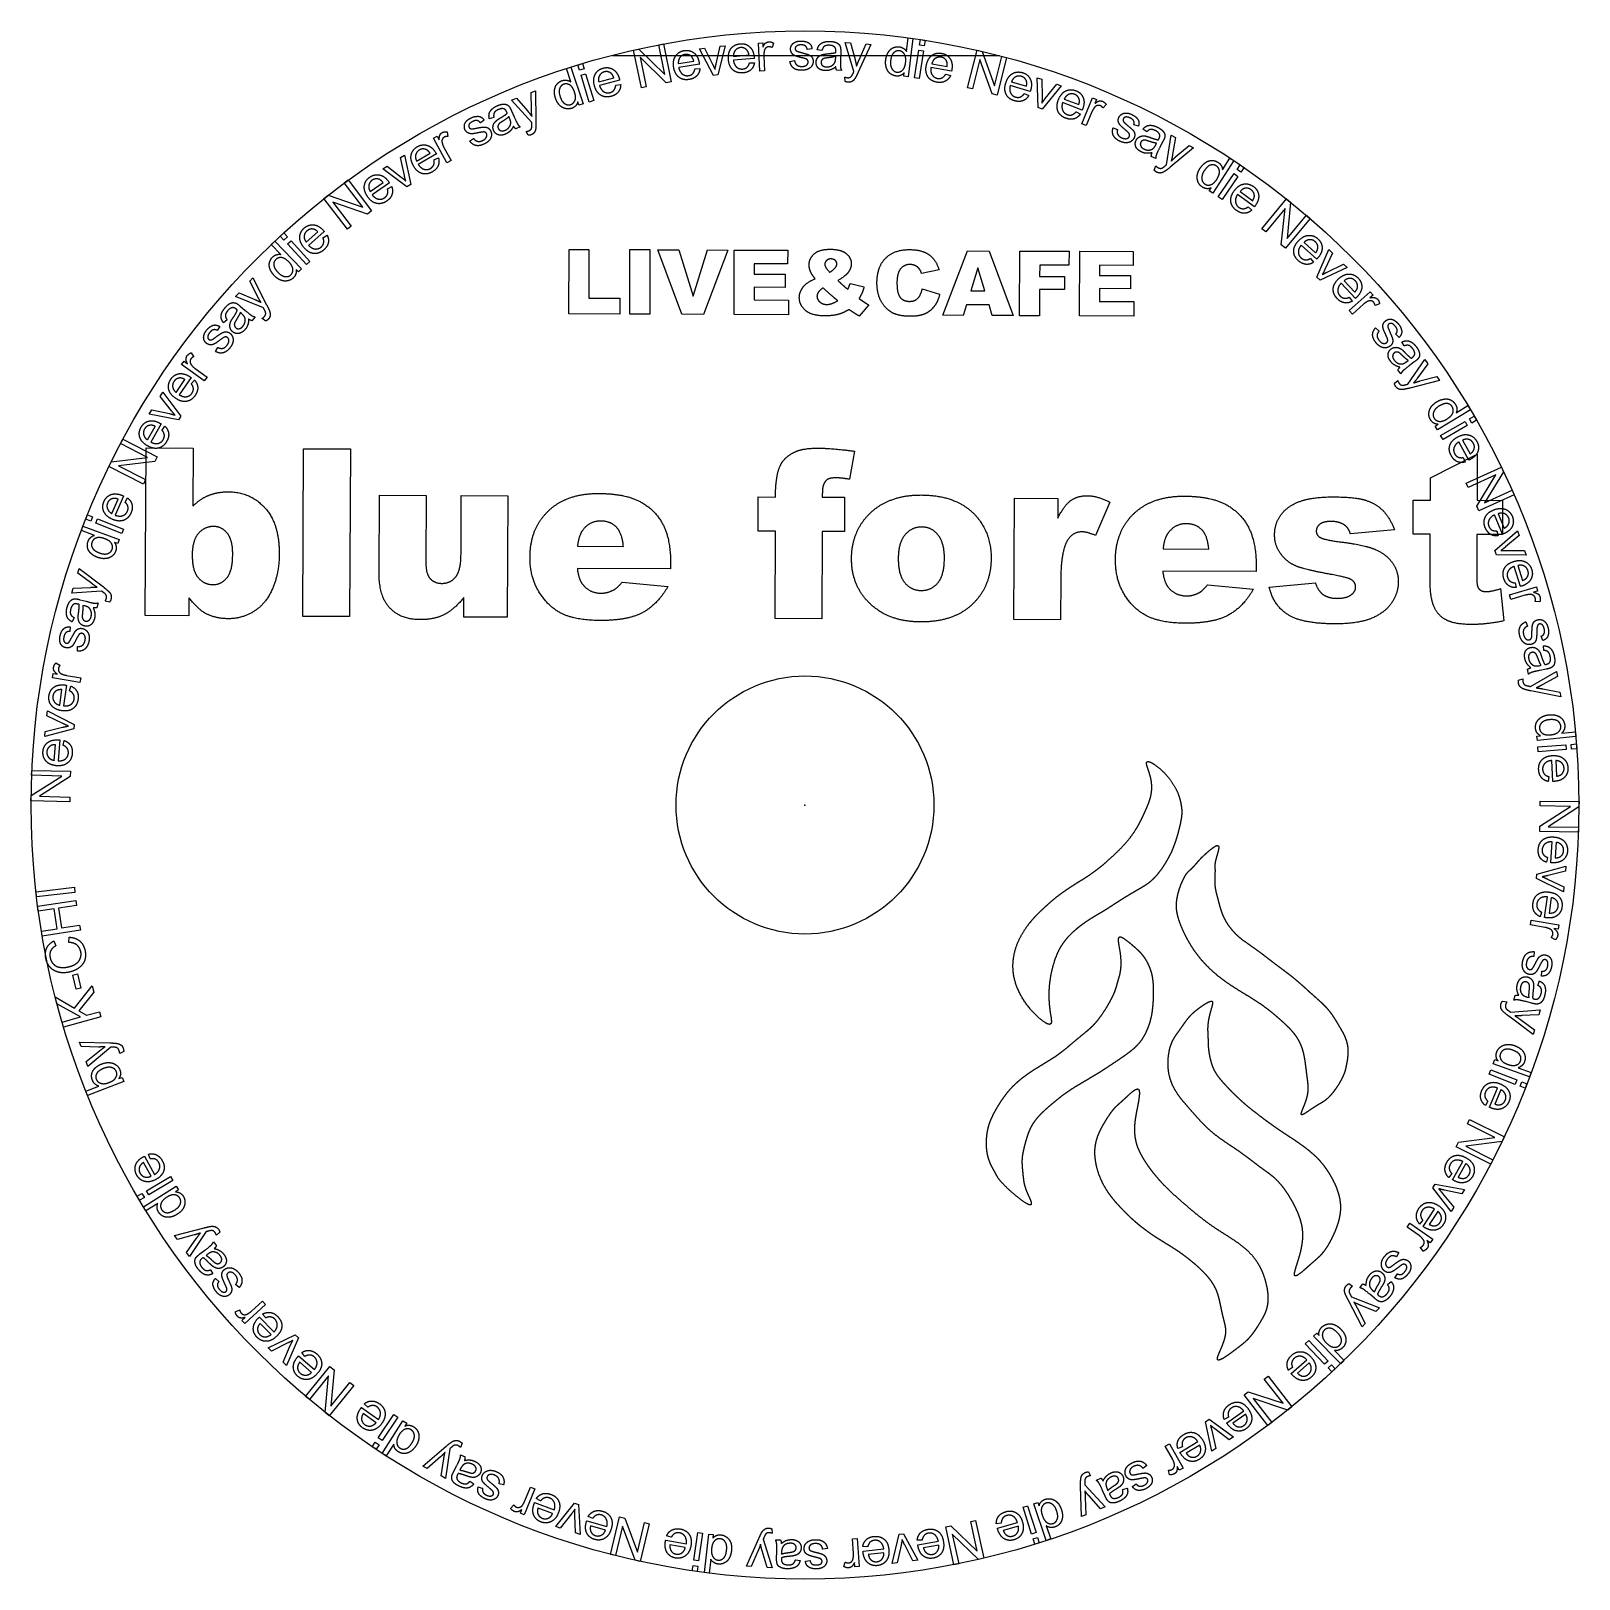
# Model space of a CAD drawing. Header units: centimetres. Extents: x -6 to 6, y -6 to 6.
import ezdxf

# ---------------------------------------------------------------- set-up
doc = ezdxf.new("R2010")
doc.units = ezdxf.units.CM
doc.header["$MEASUREMENT"] = 0
for name, color, linetype in [('cut2 v3_Sketch1', 7, 'Continuous'), ('cut2 v3_Sketch10', 7, 'Continuous'), ('cut2 v3_Sketch11', 7, 'Continuous'), ('cut2 v3_Sketch12', 7, 'Continuous'), ('cut2 v3_Sketch2', 7, 'Continuous'), ('cut2 v3_Sketch3', 7, 'Continuous'), ('cut2 v3_Sketch4', 7, 'Continuous'), ('cut2 v3_Sketch5', 7, 'Continuous'), ('cut2 v3_Sketch6', 7, 'Continuous'), ('cut2 v3_Sketch7', 7, 'Continuous'), ('cut2 v3_Sketch8', 7, 'Continuous'), ('cut2 v3_Sketch9', 7, 'Continuous')]:
    doc.layers.add(name, color=color, linetype=linetype)

msp = doc.modelspace()

# ---------------------------------------------------------------- linework, layer by layer
at = {"layer": 'cut2 v3_Sketch1'}
for radius in [6, 1]:
    msp.add_circle((0, 0), radius, dxfattribs=at)
msp.add_point((0, 0), dxfattribs=at)
at = {"layer": 'cut2 v3_Sketch10'}
msp.add_line((-1.492, 5.809), (1.508, 5.809), dxfattribs=at)
msp.add_point((0, 0), dxfattribs=at)
at = {"layer": 'cut2 v3_Sketch11'}
for p, q in [((-1.134, 5.892), (-1.097, 5.9)), ((-1.087, 5.662), (-1.134, 5.892)), ((-1.097, 5.9), (-1.037, 5.606)), ((-0.62, 5.886), (-0.675, 5.66)), ((-0.658, 5.881), (-0.62, 5.886)), ((-0.361, 5.906), (-0.328, 5.908)), ((-0.35, 5.689), (-0.361, 5.906)), ((-0.328, 5.908), (-0.326, 5.875)), ((-0.243, 5.906), (-0.254, 5.871)), ((0.379, 5.687), (0.312, 5.91)), ((0.312, 5.91), (0.352, 5.907)), ((0.352, 5.907), (0.388, 5.778)), ((0.511, 5.896), (0.413, 5.681)), ((0.419, 5.776), (0.474, 5.899)), ((0.474, 5.899), (0.511, 5.896)), ((0.788, 5.84), (0.801, 5.946)), ((0.837, 5.942), (0.8, 5.644)), ((0.801, 5.946), (0.837, 5.942)), ((0.888, 5.891), (0.895, 5.933)), ((0.925, 5.885), (0.888, 5.891)), ((0.895, 5.933), (0.931, 5.927)), ((0.931, 5.927), (0.925, 5.885)), ((-1.329, 5.852), (-1.289, 5.86)), ((-1.268, 5.558), (-1.329, 5.852)), ((-1.289, 5.86), (-1.087, 5.662)), ((-1.278, 5.797), (-1.231, 5.566)), ((-1.076, 5.598), (-1.278, 5.797)), ((-0.982, 5.747), (-0.862, 5.766)), ((-0.818, 5.861), (-0.779, 5.866)), ((-0.709, 5.656), (-0.818, 5.861)), ((-0.779, 5.866), (-0.717, 5.743)), ((-0.689, 5.744), (-0.658, 5.881)), ((-0.555, 5.803), (-0.434, 5.814)), ((-0.393, 5.787), (-0.555, 5.773)), ((-0.319, 5.805), (-0.313, 5.691)), ((-0.117, 5.764), (-0.081, 5.77)), ((0.054, 5.862), (0.018, 5.856)), ((0.131, 5.849), (0.095, 5.855)), ((0.238, 5.791), (0.238, 5.804)), ((0.277, 5.834), (0.275, 5.785)), ((0.849, 5.636), (0.882, 5.851)), ((0.882, 5.851), (0.919, 5.846)), ((0.919, 5.846), (0.886, 5.631)), ((1.261, 5.56), (1.334, 5.851)), ((1.355, 5.779), (1.298, 5.551)), ((1.334, 5.851), (1.373, 5.841)), ((1.451, 5.513), (1.355, 5.779)), ((1.373, 5.841), (1.469, 5.575)), ((1.469, 5.575), (1.526, 5.803)), ((1.563, 5.794), (1.491, 5.503)), ((1.526, 5.803), (1.563, 5.794)), ((-1.85, 5.708), (-1.816, 5.719)), ((-1.816, 5.606), (-1.85, 5.708)), ((-1.816, 5.719), (-1.721, 5.435)), ((-1.76, 5.736), (-1.725, 5.747)), ((-1.748, 5.696), (-1.76, 5.736)), ((-1.712, 5.706), (-1.748, 5.696)), ((-1.736, 5.657), (-1.701, 5.668)), ((-1.673, 5.449), (-1.736, 5.657)), ((-1.725, 5.747), (-1.712, 5.706)), ((-1.701, 5.668), (-1.638, 5.46)), ((-0.819, 5.742), (-0.979, 5.716)), ((-0.853, 5.707), (-0.814, 5.708)), ((-0.675, 5.66), (-0.709, 5.656)), ((-0.43, 5.754), (-0.392, 5.753)), ((-0.313, 5.691), (-0.35, 5.689)), ((0.284, 5.694), (0.245, 5.695)), ((0.311, 5.608), (0.309, 5.643)), ((0.766, 5.649), (0.769, 5.676)), ((0.8, 5.644), (0.766, 5.649)), ((1.136, 5.688), (0.976, 5.717)), ((0.984, 5.746), (1.103, 5.725)), ((1.092, 5.666), (1.129, 5.655)), ((-2.124, 5.523), (-2.09, 5.537)), ((-2.121, 5.388), (-2.124, 5.523)), ((-2.09, 5.537), (-2.086, 5.301)), ((-1.599, 5.606), (-1.482, 5.638)), ((-1.437, 5.619), (-1.593, 5.576)), ((-1.467, 5.581), (-1.429, 5.586)), ((-1.231, 5.566), (-1.268, 5.558)), ((-1.037, 5.606), (-1.076, 5.598)), ((0.886, 5.631), (0.849, 5.636)), ((1.298, 5.551), (1.261, 5.56)), ((1.746, 5.531), (1.591, 5.577)), ((1.601, 5.606), (1.717, 5.571)), ((1.807, 5.406), (1.799, 5.638)), ((1.799, 5.638), (1.835, 5.626)), ((1.835, 5.626), (1.838, 5.488)), ((1.987, 5.575), (1.84, 5.395)), ((1.863, 5.476), (1.952, 5.587)), ((1.952, 5.587), (1.987, 5.575)), ((-2.275, 5.463), (-2.238, 5.478)), ((-2.118, 5.291), (-2.275, 5.463)), ((-2.238, 5.478), (-2.15, 5.378)), ((-1.753, 5.424), (-1.762, 5.45)), ((-1.721, 5.435), (-1.753, 5.424)), ((-1.638, 5.46), (-1.673, 5.449)), ((1.491, 5.503), (1.451, 5.513)), ((1.7, 5.514), (1.735, 5.499)), ((1.84, 5.395), (1.807, 5.406)), ((2.149, 5.387), (1.997, 5.445)), ((2.01, 5.472), (2.123, 5.429)), ((2.146, 5.281), (2.23, 5.481)), ((2.23, 5.481), (2.26, 5.469)), ((2.26, 5.469), (2.248, 5.438)), ((2.336, 5.43), (2.311, 5.403)), ((-2.487, 5.308), (-2.517, 5.288)), ((-2.413, 5.33), (-2.448, 5.32)), ((-2.291, 5.324), (-2.296, 5.336)), ((-2.275, 5.38), (-2.255, 5.335)), ((2.102, 5.374), (2.136, 5.356)), ((2.224, 5.372), (2.18, 5.267)), ((-2.881, 5.169), (-2.852, 5.185)), ((-2.777, 4.978), (-2.881, 5.169)), ((-2.852, 5.185), (-2.836, 5.156)), ((-2.774, 5.219), (-2.769, 5.183)), ((-2.6, 5.146), (-2.569, 5.167)), ((-2.208, 5.256), (-2.243, 5.241)), ((-2.146, 5.191), (-2.163, 5.221)), ((2.18, 5.267), (2.146, 5.281)), ((2.388, 5.248), (2.423, 5.237)), ((2.585, 5.261), (2.55, 5.272)), ((2.649, 5.217), (2.619, 5.238)), ((2.802, 4.963), (2.838, 5.193)), ((2.838, 5.193), (2.873, 5.173)), ((2.873, 5.173), (2.85, 5.042)), ((-3.011, 4.992), (-2.907, 5.053)), ((-2.858, 5.047), (-2.998, 4.965)), ((-2.799, 5.096), (-2.744, 4.996)), ((2.72, 5.118), (2.726, 5.13)), ((2.773, 5.14), (2.751, 5.097)), ((3.011, 5.095), (2.83, 4.943)), ((2.876, 5.026), (2.979, 5.113)), ((2.979, 5.113), (3.011, 5.095)), ((-3.273, 4.931), (-3.24, 4.952)), ((-3.086, 4.792), (-3.273, 4.931)), ((-3.24, 4.952), (-3.131, 4.867)), ((-3.137, 5.018), (-3.105, 5.038)), ((-3.106, 4.88), (-3.137, 5.018)), ((-3.105, 5.038), (-3.057, 4.811)), ((-2.877, 5.002), (-2.842, 5.017)), ((-2.744, 4.996), (-2.777, 4.978)), ((2.719, 5.011), (2.685, 5.028)), ((2.706, 4.922), (2.72, 4.954)), ((3.326, 4.995), (3.163, 4.743)), ((3.237, 4.924), (3.295, 5.015)), ((3.295, 5.015), (3.326, 4.995)), ((3.35, 4.927), (3.374, 4.962)), ((3.38, 4.906), (3.35, 4.927)), ((3.374, 4.962), (3.404, 4.941)), ((3.404, 4.941), (3.38, 4.906)), ((-3.572, 4.822), (-3.542, 4.845)), ((-3.429, 4.634), (-3.572, 4.822)), ((-3.542, 4.845), (-3.36, 4.606)), ((-3.371, 4.756), (-3.271, 4.825)), ((-3.222, 4.823), (-3.356, 4.73)), ((-3.057, 4.811), (-3.086, 4.792)), ((3.204, 4.714), (3.327, 4.894)), ((3.357, 4.873), (3.234, 4.693)), ((3.327, 4.894), (3.357, 4.873)), ((-3.73, 4.701), (-3.697, 4.726)), ((-3.548, 4.463), (-3.73, 4.701)), ((-3.697, 4.726), (-3.429, 4.634)), ((-3.238, 4.776), (-3.204, 4.794)), ((3.134, 4.761), (3.149, 4.784)), ((3.163, 4.743), (3.134, 4.761)), ((3.234, 4.693), (3.204, 4.714)), ((3.485, 4.637), (3.353, 4.732)), ((3.373, 4.755), (3.471, 4.684)), ((3.543, 4.467), (3.734, 4.698)), ((3.734, 4.698), (3.765, 4.672)), ((-3.392, 4.581), (-3.661, 4.673)), ((-3.661, 4.673), (-3.518, 4.486)), ((-3.36, 4.606), (-3.392, 4.581)), ((3.436, 4.636), (3.464, 4.61)), ((3.722, 4.624), (3.572, 4.443)), ((3.693, 4.342), (3.722, 4.624)), ((3.765, 4.672), (3.737, 4.39)), ((3.737, 4.39), (3.887, 4.572)), ((3.887, 4.572), (3.916, 4.547)), ((-3.867, 4.363), (-3.776, 4.442)), ((-3.727, 4.445), (-3.849, 4.338)), ((-3.518, 4.486), (-3.548, 4.463)), ((3.572, 4.443), (3.543, 4.467)), ((3.916, 4.547), (3.725, 4.316)), ((-4.138, 4.345), (-4.111, 4.371)), ((-4.063, 4.268), (-4.138, 4.345)), ((-4.111, 4.371), (-3.903, 4.155)), ((-4.068, 4.41), (-4.041, 4.435)), ((-4.04, 4.379), (-4.068, 4.41)), ((-4.041, 4.435), (-4.013, 4.404)), ((-4.013, 4.404), (-4.04, 4.379)), ((-4.012, 4.349), (-3.985, 4.374)), ((-3.866, 4.189), (-4.012, 4.349)), ((-3.985, 4.374), (-3.838, 4.214)), ((-3.737, 4.397), (-3.705, 4.418)), ((3.725, 4.316), (3.693, 4.342)), ((3.967, 4.231), (3.847, 4.34)), ((3.869, 4.361), (3.959, 4.28)), ((-3.838, 4.214), (-3.866, 4.189)), ((3.918, 4.236), (3.943, 4.207)), ((3.968, 4.092), (4.061, 4.305)), ((4.089, 4.278), (4.031, 4.152)), ((4.061, 4.305), (4.089, 4.278)), ((-4.305, 4.06), (-4.28, 4.087)), ((-4.28, 4.087), (-4.174, 3.877)), ((-3.927, 4.132), (-3.946, 4.151)), ((-3.903, 4.155), (-3.927, 4.132)), ((3.993, 4.068), (3.968, 4.092)), ((4.203, 4.166), (3.993, 4.068)), ((4.049, 4.131), (4.176, 4.192)), ((4.176, 4.192), (4.203, 4.166)), ((-4.415, 3.941), (-4.388, 3.97)), ((-4.388, 3.97), (-4.265, 3.918)), ((-4.243, 3.94), (-4.305, 4.06)), ((4.268, 3.927), (4.156, 4.045)), ((4.18, 4.064), (4.263, 3.976)), ((4.22, 3.832), (4.382, 3.977)), ((4.382, 3.977), (4.404, 3.953)), ((-4.199, 3.854), (-4.415, 3.941)), ((-4.378, 3.866), (-4.341, 3.834)), ((4.22, 3.936), (4.243, 3.905)), ((4.329, 3.881), (4.244, 3.805)), ((4.404, 3.953), (4.379, 3.931)), ((4.455, 3.885), (4.421, 3.871)), ((-4.481, 3.762), (-4.508, 3.738)), ((-4.369, 3.809), (-4.379, 3.818)), ((-4.264, 3.784), (-4.289, 3.754)), ((-4.181, 3.751), (-4.209, 3.772)), ((4.244, 3.805), (4.22, 3.832)), ((-4.538, 3.71), (-4.557, 3.679)), ((4.423, 3.698), (4.451, 3.673)), ((4.607, 3.625), (4.58, 3.65)), ((-4.759, 3.506), (-4.739, 3.475)), ((-4.57, 3.515), (-4.552, 3.547)), ((4.645, 3.558), (4.627, 3.589)), ((-4.834, 3.414), (-4.814, 3.441)), ((-4.657, 3.287), (-4.834, 3.414)), ((-4.814, 3.441), (-4.787, 3.421)), ((-4.728, 3.383), (-4.636, 3.317)), ((4.619, 3.341), (4.596, 3.372)), ((4.666, 3.438), (4.677, 3.446)), ((4.674, 3.262), (4.806, 3.454)), ((4.724, 3.435), (4.685, 3.405)), ((4.828, 3.421), (4.751, 3.313)), ((4.806, 3.454), (4.828, 3.421)), ((-4.875, 3.198), (-4.807, 3.298)), ((-4.76, 3.314), (-4.851, 3.179)), ((-4.758, 3.265), (-4.733, 3.294)), ((-4.636, 3.317), (-4.657, 3.287)), ((4.569, 3.267), (4.595, 3.29)), ((4.919, 3.29), (4.69, 3.232)), ((4.768, 3.287), (4.898, 3.321)), ((4.898, 3.321), (4.919, 3.29)), ((-4.999, 3.167), (-4.979, 3.199)), ((-4.912, 3.056), (-4.999, 3.167)), ((-4.979, 3.199), (-4.838, 3.014)), ((-5.084, 3.029), (-5.064, 3.062)), ((-4.856, 2.985), (-5.084, 3.029)), ((-5.064, 3.062), (-4.928, 3.034)), ((-4.838, 3.014), (-4.856, 2.985)), ((5.159, 3.064), (4.903, 2.907)), ((5.048, 3.039), (5.14, 3.096)), ((5.14, 3.096), (5.159, 3.064)), ((5.151, 2.993), (5.188, 3.014)), ((5.188, 3.014), (5.207, 2.982)), ((-5.097, 2.83), (-5.037, 2.935)), ((-4.992, 2.954), (-5.072, 2.813)), ((-4.985, 2.905), (-4.963, 2.936)), ((4.886, 2.937), (4.909, 2.951)), ((4.903, 2.907), (4.886, 2.937)), ((4.928, 2.864), (5.117, 2.973)), ((5.135, 2.941), (4.947, 2.832)), ((5.117, 2.973), (5.135, 2.941)), ((5.17, 2.961), (5.151, 2.993)), ((5.207, 2.982), (5.17, 2.961)), ((-5.306, 2.802), (-5.289, 2.836)), ((-5.097, 2.694), (-5.306, 2.802)), ((-5.289, 2.836), (-5.022, 2.699)), ((4.947, 2.832), (4.928, 2.864)), ((5.148, 2.673), (5.07, 2.815)), ((5.098, 2.828), (5.156, 2.721)), ((-5.397, 2.625), (-5.378, 2.661)), ((-5.378, 2.661), (-5.097, 2.694)), ((-5.04, 2.663), (-5.322, 2.63)), ((-5.022, 2.699), (-5.04, 2.663)), ((5.103, 2.693), (5.117, 2.658)), ((-5.129, 2.488), (-5.397, 2.625)), ((-5.322, 2.63), (-5.112, 2.522)), ((-5.112, 2.522), (-5.129, 2.488)), ((5.127, 2.495), (5.399, 2.62)), ((5.357, 2.559), (5.142, 2.46)), ((5.208, 2.317), (5.357, 2.559)), ((5.416, 2.583), (5.268, 2.341)), ((5.399, 2.62), (5.416, 2.583)), ((5.142, 2.46), (5.127, 2.495)), ((5.498, 2.405), (5.225, 2.28)), ((5.268, 2.341), (5.482, 2.44)), ((5.482, 2.44), (5.498, 2.405)), ((-5.374, 2.26), (-5.326, 2.371)), ((-5.283, 2.395), (-5.347, 2.246)), ((-5.271, 2.347), (-5.252, 2.38)), ((5.225, 2.28), (5.208, 2.317)), ((-5.61, 2.128), (-5.598, 2.162)), ((-5.598, 2.162), (-5.316, 2.058)), ((-5.576, 2.216), (-5.562, 2.25)), ((-5.537, 2.2), (-5.576, 2.216)), ((-5.562, 2.25), (-5.523, 2.234)), ((-5.523, 2.234), (-5.537, 2.2)), ((-5.499, 2.185), (-5.485, 2.219)), ((-5.297, 2.104), (-5.499, 2.185)), ((-5.485, 2.219), (-5.284, 2.138)), ((5.407, 2.099), (5.346, 2.249)), ((5.375, 2.258), (5.421, 2.146)), ((-5.509, 2.09), (-5.61, 2.128)), ((-5.316, 2.058), (-5.328, 2.026)), ((-5.284, 2.138), (-5.297, 2.104)), ((5.348, 1.972), (5.524, 2.125)), ((5.365, 2.124), (5.375, 2.087)), ((5.537, 2.088), (5.431, 2)), ((5.524, 2.125), (5.537, 2.088)), ((-5.328, 2.026), (-5.354, 2.035)), ((5.36, 1.94), (5.348, 1.972)), ((5.592, 1.937), (5.36, 1.94)), ((5.438, 1.973), (5.579, 1.973)), ((5.579, 1.973), (5.592, 1.937)), ((-5.638, 1.798), (-5.627, 1.834)), ((-5.627, 1.834), (-5.44, 1.69)), ((5.547, 1.694), (5.497, 1.849)), ((5.527, 1.856), (5.564, 1.74)), ((-5.685, 1.643), (-5.674, 1.681)), ((-5.674, 1.681), (-5.54, 1.687)), ((-5.53, 1.717), (-5.638, 1.798)), ((5.462, 1.63), (5.671, 1.69)), ((5.507, 1.722), (5.514, 1.685)), ((5.671, 1.69), (5.68, 1.658)), ((-5.453, 1.658), (-5.685, 1.643)), ((-5.62, 1.591), (-5.572, 1.579)), ((-5.481, 1.566), (-5.491, 1.529)), ((-5.392, 1.573), (-5.426, 1.579)), ((5.473, 1.594), (5.462, 1.63)), ((5.582, 1.626), (5.473, 1.594)), ((5.68, 1.658), (5.649, 1.649)), ((5.697, 1.575), (5.661, 1.577)), ((-5.667, 1.453), (-5.681, 1.419)), ((-5.586, 1.544), (-5.599, 1.547)), ((-5.697, 1.381), (-5.7, 1.345)), ((5.588, 1.42), (5.602, 1.386)), ((-5.641, 1.192), (-5.639, 1.229)), ((5.721, 1.275), (5.708, 1.309)), ((5.727, 1.198), (5.725, 1.234)), ((-5.807, 1.102), (-5.776, 1.083)), ((5.694, 1.08), (5.707, 1.083)), ((-5.835, 0.987), (-5.829, 1.019)), ((-5.621, 0.949), (-5.835, 0.987)), ((-5.829, 1.019), (-5.796, 1.013)), ((-5.726, 1.005), (-5.614, 0.985)), ((-5.614, 0.985), (-5.621, 0.949)), ((5.533, 0.968), (5.566, 0.978)), ((5.61, 1.014), (5.602, 1.052)), ((5.625, 0.919), (5.827, 1.035)), ((5.745, 1.053), (5.697, 1.043)), ((5.833, 0.996), (5.716, 0.931)), ((5.827, 1.035), (5.833, 0.996)), ((-5.778, 0.774), (-5.761, 0.894)), ((-5.725, 0.928), (-5.749, 0.768)), ((-5.702, 0.885), (-5.692, 0.922)), ((5.859, 0.838), (5.627, 0.885)), ((5.72, 0.901), (5.853, 0.875)), ((5.853, 0.875), (5.859, 0.838)), ((-5.877, 0.692), (-5.873, 0.73)), ((-5.873, 0.73), (-5.666, 0.625)), ((-5.89, 0.57), (-5.756, 0.603)), ((-5.75, 0.63), (-5.877, 0.692)), ((-5.666, 0.625), (-5.669, 0.591)), ((-5.669, 0.591), (-5.894, 0.532)), ((-5.894, 0.532), (-5.89, 0.57)), ((-5.778, 0.504), (-5.79, 0.342)), ((-5.752, 0.463), (-5.744, 0.5)), ((5.675, 0.534), (5.702, 0.537)), ((5.679, 0.5), (5.675, 0.534)), ((5.977, 0.531), (5.679, 0.5)), ((5.866, 0.556), (5.973, 0.567)), ((5.973, 0.567), (5.977, 0.531)), ((-5.82, 0.346), (-5.811, 0.467)), ((5.682, 0.45), (5.899, 0.466)), ((5.685, 0.413), (5.682, 0.45)), ((5.902, 0.43), (5.685, 0.413)), ((5.899, 0.466), (5.902, 0.43)), ((5.939, 0.47), (5.981, 0.473)), ((5.942, 0.433), (5.939, 0.47)), ((5.984, 0.436), (5.942, 0.433)), ((5.981, 0.473), (5.984, 0.436)), ((-5.996, 0.23), (-5.995, 0.268)), ((-5.995, 0.268), (-5.695, 0.261)), ((-5.695, 0.261), (-5.696, 0.22)), ((5.797, 0.183), (5.789, 0.345)), ((5.82, 0.344), (5.826, 0.223)), ((-6, 0.073), (-5.761, 0.224)), ((-5.761, 0.224), (-5.996, 0.23)), ((-5.696, 0.22), (-5.936, 0.068)), ((5.766, 0.22), (5.763, 0.182)), ((-6.001, 0.032), (-6, 0.073)), ((-5.701, 0.024), (-6.001, 0.032)), ((-5.936, 0.068), (-5.7, 0.062)), ((-5.7, 0.062), (-5.701, 0.024)), ((5.701, -0.007), (5.701, 0.031)), ((5.701, 0.031), (6.001, 0.026)), ((6.001, 0.026), (6, -0.014)), ((5.698, -0.164), (5.936, -0.011)), ((5.936, -0.011), (5.701, -0.007)), ((6, -0.014), (5.763, -0.168)), ((5.698, -0.205), (5.698, -0.164)), ((5.997, -0.21), (5.698, -0.205)), ((5.763, -0.168), (5.998, -0.172)), ((5.998, -0.172), (5.997, -0.21)), ((5.783, -0.447), (5.793, -0.285)), ((5.823, -0.289), (5.815, -0.41)), ((5.675, -0.535), (5.899, -0.474)), ((5.756, -0.406), (5.749, -0.444)), ((5.899, -0.474), (5.895, -0.513)), ((5.671, -0.57), (5.675, -0.535)), ((5.88, -0.673), (5.671, -0.57)), ((5.756, -0.574), (5.883, -0.635)), ((5.895, -0.513), (5.761, -0.547)), ((-5.962, -0.672), (-5.664, -0.637)), ((-5.958, -0.711), (-5.962, -0.672)), ((-5.66, -0.677), (-5.958, -0.711)), ((-5.664, -0.637), (-5.66, -0.677)), ((5.734, -0.872), (5.756, -0.712)), ((5.786, -0.718), (5.769, -0.838)), ((5.883, -0.635), (5.88, -0.673)), ((-5.95, -0.784), (-5.653, -0.739)), ((-5.944, -0.823), (-5.95, -0.784)), ((-5.822, -0.805), (-5.944, -0.823)), ((-5.799, -0.959), (-5.822, -0.805)), ((-5.647, -0.778), (-5.787, -0.799)), ((-5.787, -0.799), (-5.764, -0.953)), ((-5.653, -0.739), (-5.647, -0.778)), ((5.71, -0.83), (5.701, -0.867)), ((-5.92, -0.977), (-5.799, -0.959)), ((-5.764, -0.953), (-5.624, -0.932)), ((-5.624, -0.932), (-5.618, -0.971)), ((5.624, -0.93), (5.63, -0.894)), ((5.736, -0.949), (5.624, -0.93)), ((5.63, -0.894), (5.844, -0.93)), ((5.839, -0.962), (5.806, -0.957)), ((5.844, -0.93), (5.839, -0.962)), ((-5.914, -1.016), (-5.92, -0.977)), ((-5.618, -0.971), (-5.914, -1.016)), ((-5.824, -1.054), (-5.808, -1.091)), ((-5.707, -1.066), (-5.705, -1.025)), ((5.818, -1.045), (5.786, -1.027)), ((5.652, -1.137), (5.65, -1.174)), ((-5.676, -1.318), (-5.64, -1.309)), ((-5.65, -1.428), (-5.676, -1.318)), ((-5.64, -1.309), (-5.614, -1.419)), ((5.71, -1.326), (5.713, -1.289)), ((-5.663, -1.576), (-5.527, -1.402)), ((-5.614, -1.419), (-5.65, -1.428)), ((-5.527, -1.402), (-5.513, -1.452)), ((5.681, -1.398), (5.695, -1.364)), ((-5.8, -1.54), (-5.814, -1.488)), ((-5.814, -1.488), (-5.663, -1.576)), ((-5.616, -1.643), (-5.8, -1.54)), ((-5.513, -1.452), (-5.63, -1.596)), ((5.407, -1.521), (5.441, -1.527)), ((5.496, -1.513), (5.506, -1.476)), ((5.635, -1.537), (5.588, -1.524)), ((5.601, -1.489), (5.614, -1.493)), ((-5.759, -1.683), (-5.616, -1.643)), ((-5.46, -1.641), (-5.749, -1.722)), ((-5.63, -1.596), (-5.571, -1.63)), ((-5.571, -1.63), (-5.471, -1.602)), ((-5.471, -1.602), (-5.46, -1.641)), ((5.645, -1.779), (5.456, -1.637)), ((5.469, -1.605), (5.701, -1.588)), ((5.547, -1.663), (5.655, -1.743)), ((5.69, -1.626), (5.556, -1.633)), ((5.701, -1.588), (5.69, -1.626)), ((-5.749, -1.722), (-5.759, -1.683)), ((5.655, -1.743), (5.645, -1.779)), ((-5.613, -1.873), (-5.625, -1.838)), ((-5.625, -1.838), (-5.39, -1.844)), ((-5.478, -1.876), (-5.613, -1.873)), ((-5.573, -1.989), (-5.469, -1.905)), ((-5.382, -1.877), (-5.56, -2.027)), ((-5.282, -1.91), (-5.313, -1.925)), ((-5.56, -2.027), (-5.573, -1.989)), ((5.336, -2.006), (5.348, -1.974)), ((5.618, -2.107), (5.336, -2.006)), ((5.348, -1.974), (5.373, -1.983)), ((5.529, -2.037), (5.631, -2.073)), ((-5.282, -2.143), (-5.562, -2.252)), ((-5.32, -2.121), (-5.295, -2.112)), ((-5.295, -2.112), (-5.282, -2.143)), ((5.304, -2.087), (5.318, -2.053)), ((5.507, -2.166), (5.304, -2.087)), ((5.318, -2.053), (5.52, -2.131)), ((5.52, -2.131), (5.507, -2.166)), ((5.544, -2.18), (5.558, -2.146)), ((5.558, -2.146), (5.597, -2.162)), ((5.631, -2.073), (5.618, -2.107)), ((-5.575, -2.218), (-5.476, -2.179)), ((-5.562, -2.252), (-5.575, -2.218)), ((5.306, -2.343), (5.369, -2.194)), ((5.396, -2.208), (5.349, -2.319)), ((5.584, -2.196), (5.544, -2.18)), ((5.597, -2.162), (5.584, -2.196)), ((5.294, -2.296), (5.275, -2.329)), ((5.136, -2.472), (5.153, -2.438)), ((5.347, -2.578), (5.136, -2.472)), ((5.153, -2.438), (5.422, -2.572)), ((5.048, -2.65), (5.066, -2.613)), ((5.066, -2.613), (5.347, -2.578)), ((5.404, -2.609), (5.123, -2.645)), ((5.422, -2.572), (5.404, -2.609)), ((-5.121, -2.723), (-5.043, -2.865)), ((-5.077, -2.743), (-5.091, -2.707)), ((5.316, -2.784), (5.048, -2.65)), ((5.123, -2.645), (5.333, -2.75)), ((5.333, -2.75), (5.316, -2.784)), ((-5.07, -2.877), (-5.129, -2.771)), ((-5.106, -2.991), (-4.919, -2.88)), ((-4.919, -2.88), (-4.9, -2.912)), ((5.014, -2.857), (4.991, -2.888)), ((5.02, -2.905), (5.099, -2.763)), ((5.124, -2.78), (5.065, -2.886)), ((-5.129, -3.114), (-4.875, -2.955)), ((-5.087, -3.022), (-5.106, -2.991)), ((-4.9, -2.912), (-5.087, -3.022)), ((-4.857, -2.984), (-4.88, -2.999)), ((-4.875, -2.955), (-4.857, -2.984)), ((4.867, -2.967), (4.885, -2.938)), ((5.01, -3.15), (4.867, -2.967)), ((4.885, -2.938), (5.113, -2.98)), ((5.093, -3.013), (4.958, -2.985)), ((5.113, -2.98), (5.093, -3.013)), ((-5.177, -3.033), (-5.141, -3.011)), ((-5.159, -3.064), (-5.177, -3.033)), ((-5.122, -3.043), (-5.159, -3.064)), ((-5.141, -3.011), (-5.122, -3.043)), ((-5.11, -3.145), (-5.129, -3.114)), ((-5.018, -3.088), (-5.11, -3.145)), ((4.941, -3.008), (5.03, -3.118)), ((5.03, -3.118), (5.01, -3.15)), ((4.789, -3.218), (4.765, -3.248)), ((4.792, -3.267), (4.881, -3.132)), ((4.906, -3.15), (4.839, -3.251)), ((-4.887, -3.338), (-4.659, -3.278)), ((-4.866, -3.368), (-4.887, -3.338)), ((-4.735, -3.333), (-4.866, -3.368)), ((-4.795, -3.468), (-4.718, -3.359)), ((-4.642, -3.307), (-4.772, -3.501)), ((-4.537, -3.311), (-4.563, -3.334)), ((4.668, -3.272), (4.689, -3.241)), ((4.761, -3.337), (4.668, -3.272)), ((4.689, -3.241), (4.867, -3.366)), ((-4.772, -3.501), (-4.795, -3.468)), ((-4.691, -3.48), (-4.652, -3.451)), ((-4.586, -3.386), (-4.563, -3.416)), ((4.604, -3.47), (4.586, -3.503)), ((4.793, -3.459), (4.772, -3.429)), ((4.848, -3.394), (4.821, -3.375)), ((4.867, -3.366), (4.848, -3.394)), ((-4.633, -3.483), (-4.643, -3.491)), ((-4.61, -3.603), (-4.592, -3.634)), ((-4.571, -3.67), (-4.544, -3.694)), ((-4.387, -3.741), (-4.415, -3.717)), ((4.217, -3.71), (4.245, -3.73)), ((4.301, -3.742), (4.326, -3.713)), ((4.517, -3.718), (4.544, -3.694)), ((4.574, -3.665), (4.593, -3.634)), ((4.319, -4.046), (4.211, -3.836)), ((4.236, -3.813), (4.453, -3.898)), ((4.416, -3.823), (4.378, -3.792)), ((4.405, -3.766), (4.416, -3.775)), ((-4.417, -3.928), (-4.383, -3.914)), ((-4.182, -3.873), (-4.343, -4.02)), ((-4.291, -3.923), (-4.207, -3.846)), ((-4.207, -3.846), (-4.182, -3.873)), ((-4.181, -3.976), (-4.205, -3.946)), ((4.281, -3.899), (4.344, -4.018)), ((4.426, -3.927), (4.303, -3.877)), ((4.453, -3.898), (4.426, -3.927)), ((-4.365, -3.995), (-4.341, -3.973)), ((-4.343, -4.02), (-4.365, -3.995)), ((-4.23, -3.969), (-4.117, -4.085)), ((-4.14, -4.105), (-4.224, -4.018)), ((4.344, -4.018), (4.319, -4.046)), ((-4.163, -4.207), (-3.953, -4.107)), ((-4.009, -4.17), (-4.135, -4.233)), ((-4.047, -4.318), (-3.991, -4.191)), ((-3.928, -4.13), (-4.019, -4.345)), ((-3.953, -4.107), (-3.928, -4.13)), ((3.879, -4.176), (3.906, -4.151)), ((4.028, -4.335), (3.879, -4.176)), ((3.906, -4.151), (4.055, -4.31)), ((3.943, -4.117), (3.967, -4.093)), ((4.154, -4.331), (3.943, -4.117)), ((3.967, -4.093), (3.986, -4.113)), ((-4.135, -4.233), (-4.163, -4.207)), ((-4.019, -4.345), (-4.047, -4.318)), ((-3.926, -4.27), (-3.804, -4.377)), ((-3.826, -4.399), (-3.917, -4.318)), ((-3.877, -4.274), (-3.902, -4.245)), ((3.77, -4.408), (3.891, -4.301)), ((4.055, -4.31), (4.028, -4.335)), ((4.104, -4.228), (4.18, -4.305)), ((4.18, -4.305), (4.154, -4.331)), ((-3.872, -4.585), (-3.683, -4.352)), ((-3.694, -4.426), (-3.842, -4.609)), ((-3.72, -4.708), (-3.694, -4.426)), ((-3.683, -4.352), (-3.651, -4.378)), ((-3.651, -4.378), (-3.677, -4.66)), ((3.561, -4.451), (3.591, -4.428)), ((3.591, -4.428), (3.775, -4.665)), ((3.78, -4.36), (3.748, -4.382)), ((3.91, -4.325), (3.819, -4.405)), ((4.055, -4.364), (4.082, -4.339)), ((4.084, -4.395), (4.055, -4.364)), ((4.082, -4.339), (4.111, -4.37)), ((4.111, -4.37), (4.084, -4.395)), ((-3.499, -4.501), (-3.688, -4.734)), ((-3.677, -4.66), (-3.529, -4.477)), ((-3.529, -4.477), (-3.499, -4.501)), ((3.405, -4.573), (3.437, -4.548)), ((3.437, -4.548), (3.706, -4.637)), ((3.706, -4.637), (3.561, -4.451)), ((-3.842, -4.609), (-3.872, -4.585)), ((-3.439, -4.67), (-3.307, -4.764)), ((-3.39, -4.669), (-3.419, -4.643)), ((3.589, -4.81), (3.405, -4.573)), ((3.743, -4.69), (3.474, -4.601)), ((3.474, -4.601), (3.619, -4.787)), ((3.775, -4.665), (3.743, -4.69)), ((-3.688, -4.734), (-3.72, -4.708)), ((-3.326, -4.788), (-3.425, -4.717)), ((-3.31, -4.905), (-3.189, -4.725)), ((-3.158, -4.745), (-3.279, -4.926)), ((-3.277, -5.027), (-3.117, -4.773)), ((-3.189, -4.725), (-3.158, -4.745)), ((-3.117, -4.773), (-3.088, -4.791)), ((-3.088, -4.791), (-3.102, -4.815)), ((3.104, -4.781), (3.133, -4.762)), ((3.154, -5.008), (3.104, -4.781)), ((3.133, -4.762), (3.321, -4.899)), ((3.284, -4.745), (3.25, -4.763)), ((3.269, -4.791), (3.401, -4.697)), ((3.417, -4.723), (3.318, -4.793)), ((3.619, -4.787), (3.589, -4.81)), ((-3.279, -4.926), (-3.31, -4.905)), ((3.154, -4.849), (3.186, -4.987)), ((3.288, -4.92), (3.178, -4.836)), ((3.321, -4.899), (3.288, -4.92)), ((-3.356, -4.974), (-3.332, -4.939)), ((-3.325, -4.994), (-3.356, -4.974)), ((-3.332, -4.939), (-3.301, -4.959)), ((-3.301, -4.959), (-3.325, -4.994)), ((-3.246, -5.046), (-3.277, -5.027)), ((-3.188, -4.955), (-3.246, -5.046)), ((-2.962, -5.124), (-2.782, -4.971)), ((-2.754, -4.99), (-2.788, -5.221)), ((-2.658, -4.948), (-2.671, -4.98)), ((-2.67, -5.037), (-2.636, -5.054)), ((2.793, -4.969), (2.825, -4.951)), ((2.848, -5.068), (2.793, -4.969)), ((2.825, -4.951), (2.931, -5.141)), ((2.926, -4.974), (2.891, -4.989)), ((2.907, -5.019), (3.046, -4.935)), ((3.06, -4.962), (2.956, -5.025)), ((3.186, -4.987), (3.154, -5.008)), ((-2.929, -5.142), (-2.962, -5.124)), ((-2.827, -5.054), (-2.929, -5.142)), ((-2.822, -5.201), (-2.801, -5.069)), ((-2.723, -5.167), (-2.701, -5.123)), ((-2.67, -5.144), (-2.676, -5.156)), ((2.65, -5.121), (2.62, -5.142)), ((2.825, -5.192), (2.819, -5.156)), ((2.902, -5.157), (2.886, -5.128)), ((2.931, -5.141), (2.902, -5.157)), ((-2.788, -5.221), (-2.822, -5.201)), ((-2.598, -5.242), (-2.568, -5.263)), ((-2.337, -5.271), (-2.372, -5.261)), ((2.144, -5.516), (2.137, -5.28)), ((2.17, -5.27), (2.328, -5.441)), ((2.197, -5.169), (2.214, -5.2)), ((2.259, -5.234), (2.294, -5.218)), ((2.538, -5.284), (2.568, -5.263)), ((-2.534, -5.286), (-2.499, -5.297)), ((-2.095, -5.301), (-2.176, -5.503)), ((-2.172, -5.393), (-2.129, -5.288)), ((-2.129, -5.288), (-2.095, -5.301)), ((-2.05, -5.394), (-2.084, -5.376)), ((2.173, -5.367), (2.178, -5.502)), ((2.292, -5.456), (2.202, -5.356)), ((2.327, -5.357), (2.307, -5.313)), ((2.343, -5.301), (2.348, -5.314)), ((2.464, -5.306), (2.499, -5.296)), ((-2.283, -5.452), (-2.258, -5.425)), ((-2.207, -5.49), (-2.195, -5.46)), ((-2.176, -5.503), (-2.207, -5.49)), ((-2.096, -5.408), (-1.944, -5.464)), ((-1.957, -5.492), (-2.07, -5.45)), ((-1.933, -5.594), (-1.787, -5.413)), ((-1.81, -5.494), (-1.897, -5.605)), ((-1.787, -5.413), (-1.755, -5.423)), ((-1.78, -5.643), (-1.784, -5.505)), ((-1.755, -5.423), (-1.744, -5.656)), ((-1.646, -5.53), (-1.682, -5.515)), ((-1.507, -5.809), (-1.437, -5.517)), ((-1.437, -5.517), (-1.398, -5.527)), ((1.691, -5.444), (1.726, -5.432)), ((1.756, -5.651), (1.691, -5.444)), ((1.726, -5.432), (1.791, -5.64)), ((1.774, -5.418), (1.806, -5.407)), ((1.871, -5.701), (1.774, -5.418)), ((1.806, -5.407), (1.815, -5.433)), ((2.178, -5.502), (2.144, -5.516)), ((2.328, -5.441), (2.292, -5.456)), ((-1.897, -5.605), (-1.933, -5.594)), ((-1.692, -5.548), (-1.536, -5.592)), ((-1.547, -5.621), (-1.663, -5.588)), ((-1.415, -5.589), (-1.47, -5.818)), ((-1.317, -5.854), (-1.415, -5.589)), ((-1.398, -5.527), (-1.299, -5.792)), ((-1.299, -5.792), (-1.244, -5.563)), ((-1.207, -5.572), (-1.277, -5.864)), ((-1.244, -5.563), (-1.207, -5.572)), ((-0.862, -5.854), (-0.831, -5.639)), ((-0.831, -5.639), (-0.794, -5.644)), ((-0.256, -5.611), (-0.254, -5.646)), ((1.091, -5.596), (1.131, -5.587)), ((1.155, -5.889), (1.091, -5.596)), ((1.131, -5.587), (1.335, -5.784)), ((1.285, -5.554), (1.322, -5.546)), ((1.335, -5.784), (1.285, -5.554)), ((1.322, -5.546), (1.386, -5.839)), ((1.521, -5.566), (1.483, -5.572)), ((1.492, -5.605), (1.647, -5.561)), ((1.654, -5.59), (1.537, -5.624)), ((1.791, -5.64), (1.756, -5.651)), ((1.871, -5.588), (1.906, -5.689)), ((-1.744, -5.656), (-1.78, -5.643)), ((-1.08, -5.699), (-0.92, -5.726)), ((-1.037, -5.676), (-1.073, -5.665)), ((-0.928, -5.756), (-1.047, -5.735)), ((-0.794, -5.644), (-0.825, -5.86)), ((-0.78, -5.95), (-0.745, -5.652)), ((-0.745, -5.652), (-0.711, -5.656)), ((-0.711, -5.656), (-0.714, -5.683)), ((-0.453, -5.901), (-0.358, -5.685)), ((-0.324, -5.69), (-0.255, -5.913)), ((-0.228, -5.696), (-0.19, -5.697)), ((0.368, -5.688), (0.405, -5.686)), ((0.375, -5.802), (0.368, -5.688)), ((0.405, -5.686), (0.419, -5.903)), ((0.486, -5.75), (0.448, -5.749)), ((0.677, -5.879), (0.73, -5.653)), ((0.745, -5.737), (0.715, -5.874)), ((0.73, -5.653), (0.764, -5.649)), ((0.764, -5.649), (0.875, -5.853)), ((0.836, -5.858), (0.773, -5.735)), ((0.908, -5.698), (0.87, -5.7)), ((0.875, -5.734), (1.034, -5.707)), ((1.038, -5.737), (0.918, -5.757)), ((1.142, -5.651), (1.192, -5.881)), ((1.346, -5.848), (1.142, -5.651)), ((1.768, -5.689), (1.803, -5.678)), ((1.781, -5.73), (1.768, -5.689)), ((1.816, -5.719), (1.781, -5.73)), ((1.803, -5.678), (1.816, -5.719)), ((1.906, -5.689), (1.871, -5.701)), ((-1.47, -5.818), (-1.507, -5.809)), ((-1.277, -5.864), (-1.317, -5.854)), ((-0.825, -5.86), (-0.862, -5.854)), ((-0.731, -5.847), (-0.743, -5.954)), ((-0.363, -5.779), (-0.417, -5.903)), ((-0.294, -5.91), (-0.332, -5.782)), ((-0.22, -5.837), (-0.219, -5.788)), ((-0.182, -5.793), (-0.182, -5.806)), ((-0.074, -5.85), (-0.038, -5.856)), ((0.003, -5.862), (0.039, -5.856)), ((0.174, -5.763), (0.137, -5.769)), ((0.3, -5.903), (0.311, -5.868)), ((0.386, -5.905), (0.384, -5.872)), ((0.45, -5.783), (0.611, -5.767)), ((0.612, -5.798), (0.491, -5.809)), ((0.715, -5.874), (0.677, -5.879)), ((0.875, -5.853), (0.836, -5.858)), ((1.192, -5.881), (1.155, -5.889)), ((1.386, -5.839), (1.346, -5.848)), ((-0.874, -5.936), (-0.867, -5.894)), ((-0.837, -5.941), (-0.874, -5.936)), ((-0.867, -5.894), (-0.831, -5.899)), ((-0.831, -5.899), (-0.837, -5.941)), ((-0.743, -5.954), (-0.78, -5.95)), ((-0.417, -5.903), (-0.453, -5.901)), ((-0.255, -5.913), (-0.294, -5.91)), ((0.419, -5.903), (0.386, -5.905))]:
    msp.add_line(p, q, dxfattribs=at)
msp.add_circle((0, 0), 6, dxfattribs=at)
for points in [[(-0.573, 5.865), (-0.547, 5.897), (-0.502, 5.901)], [(-0.502, 5.901), (-0.459, 5.905), (-0.429, 5.877)], [(-0.326, 5.875), (-0.315, 5.899), (-0.305, 5.907)], [(-0.305, 5.907), (-0.294, 5.915), (-0.281, 5.916)], [(-0.281, 5.916), (-0.263, 5.917), (-0.243, 5.906)], [(-0.112, 5.859), (-0.112, 5.874), (-0.105, 5.886)], [(-0.105, 5.886), (-0.099, 5.899), (-0.087, 5.907)], [(-0.087, 5.907), (-0.079, 5.913), (-0.064, 5.918)], [(-0.065, 5.883), (-0.076, 5.875), (-0.076, 5.864)], [(-0.029, 5.892), (-0.055, 5.892), (-0.065, 5.883)], [(-0.064, 5.918), (-0.049, 5.922), (-0.032, 5.922)], [(-0.032, 5.922), (-0.006, 5.922), (0.013, 5.915)], [(0.004, 5.883), (-0.008, 5.892), (-0.029, 5.892)], [(0.018, 5.856), (0.016, 5.873), (0.004, 5.883)], [(0.013, 5.915), (0.032, 5.908), (0.042, 5.895)], [(0.042, 5.895), (0.051, 5.883), (0.054, 5.862)], [(0.095, 5.855), (0.101, 5.878), (0.112, 5.892)], [(0.112, 5.892), (0.124, 5.906), (0.146, 5.913)], [(0.146, 5.913), (0.167, 5.92), (0.195, 5.919)], [(0.189, 5.889), (0.163, 5.89), (0.15, 5.881)], [(0.23, 5.875), (0.217, 5.888), (0.189, 5.889)], [(0.195, 5.919), (0.223, 5.918), (0.24, 5.911)], [(0.24, 5.911), (0.257, 5.904), (0.265, 5.894)], [(0.265, 5.894), (0.273, 5.884), (0.276, 5.868)], [(-1.018, 5.718), (-1.026, 5.772), (-1.003, 5.806)], [(-1.003, 5.806), (-0.98, 5.841), (-0.936, 5.848)], [(-0.97, 5.795), (-0.984, 5.775), (-0.982, 5.747)], [(-0.93, 5.818), (-0.956, 5.814), (-0.97, 5.795)], [(-0.936, 5.848), (-0.893, 5.855), (-0.861, 5.83)], [(-0.882, 5.804), (-0.903, 5.822), (-0.93, 5.818)], [(-0.862, 5.766), (-0.869, 5.792), (-0.882, 5.804)], [(-0.861, 5.83), (-0.829, 5.805), (-0.82, 5.752)], [(-0.593, 5.777), (-0.598, 5.832), (-0.573, 5.865)], [(-0.559, 5.698), (-0.589, 5.724), (-0.593, 5.777)], [(-0.54, 5.85), (-0.556, 5.832), (-0.555, 5.803)], [(-0.555, 5.773), (-0.55, 5.737), (-0.53, 5.72)], [(-0.499, 5.871), (-0.524, 5.869), (-0.54, 5.85)], [(-0.452, 5.853), (-0.471, 5.873), (-0.499, 5.871)], [(-0.434, 5.814), (-0.439, 5.841), (-0.452, 5.853)], [(-0.429, 5.877), (-0.399, 5.85), (-0.394, 5.797)], [(-0.394, 5.797), (-0.394, 5.793), (-0.393, 5.787)], [(-0.315, 5.848), (-0.32, 5.828), (-0.319, 5.805)], [(-0.302, 5.869), (-0.312, 5.861), (-0.315, 5.848)], [(-0.281, 5.878), (-0.293, 5.877), (-0.302, 5.869)], [(-0.254, 5.871), (-0.268, 5.878), (-0.281, 5.878)], [(-0.089, 5.712), (-0.111, 5.73), (-0.117, 5.764)], [(-0.103, 5.83), (-0.112, 5.843), (-0.112, 5.859)], [(-0.08, 5.809), (-0.095, 5.817), (-0.103, 5.83)], [(-0.081, 5.77), (-0.078, 5.748), (-0.064, 5.737)], [(-0.023, 5.792), (-0.064, 5.802), (-0.08, 5.809)], [(-0.076, 5.864), (-0.076, 5.856), (-0.072, 5.851)], [(-0.072, 5.851), (-0.067, 5.845), (-0.057, 5.841)], [(-0.057, 5.841), (-0.052, 5.839), (-0.025, 5.832)], [(-0.025, 5.832), (0.014, 5.821), (0.03, 5.815)], [(0.014, 5.78), (0.007, 5.785), (-0.023, 5.792)], [(0.025, 5.76), (0.025, 5.773), (0.014, 5.78)], [(0.03, 5.815), (0.045, 5.808), (0.054, 5.796)], [(0.063, 5.764), (0.063, 5.746), (0.053, 5.729)], [(0.054, 5.796), (0.063, 5.783), (0.063, 5.764)], [(0.086, 5.758), (0.086, 5.774), (0.094, 5.786)], [(0.094, 5.786), (0.101, 5.799), (0.113, 5.807)], [(0.113, 5.807), (0.125, 5.815), (0.14, 5.818)], [(0.13, 5.775), (0.125, 5.767), (0.125, 5.757)], [(0.145, 5.786), (0.136, 5.782), (0.13, 5.775)], [(0.15, 5.881), (0.138, 5.872), (0.131, 5.849)], [(0.14, 5.818), (0.151, 5.821), (0.173, 5.823)], [(0.178, 5.792), (0.155, 5.79), (0.145, 5.786)], [(0.173, 5.823), (0.218, 5.827), (0.239, 5.833)], [(0.238, 5.804), (0.218, 5.797), (0.178, 5.792)], [(0.24, 5.843), (0.241, 5.865), (0.23, 5.875)], [(0.231, 5.754), (0.237, 5.767), (0.238, 5.791)], [(0.239, 5.833), (0.24, 5.841), (0.24, 5.843)], [(0.275, 5.785), (0.273, 5.734), (0.275, 5.72)], [(0.276, 5.868), (0.277, 5.859), (0.277, 5.834)], [(0.388, 5.778), (0.395, 5.754), (0.4, 5.727)], [(0.4, 5.727), (0.409, 5.752), (0.419, 5.776)], [(0.631, 5.715), (0.622, 5.742), (0.626, 5.775)], [(0.626, 5.775), (0.631, 5.808), (0.645, 5.833)], [(0.645, 5.833), (0.659, 5.858), (0.682, 5.869)], [(0.664, 5.771), (0.659, 5.729), (0.674, 5.707)], [(0.688, 5.831), (0.669, 5.814), (0.664, 5.771)], [(0.682, 5.869), (0.705, 5.88), (0.732, 5.877)], [(0.731, 5.846), (0.707, 5.849), (0.688, 5.831)], [(0.771, 5.82), (0.756, 5.843), (0.731, 5.846)], [(0.732, 5.877), (0.751, 5.874), (0.766, 5.864)], [(0.766, 5.864), (0.78, 5.854), (0.788, 5.84)], [(0.78, 5.753), (0.785, 5.797), (0.771, 5.82)], [(0.94, 5.731), (0.95, 5.785), (0.983, 5.81)], [(0.983, 5.81), (1.016, 5.835), (1.061, 5.826)], [(1.011, 5.788), (0.99, 5.774), (0.984, 5.746)], [(1.056, 5.797), (1.031, 5.801), (1.011, 5.788)], [(1.097, 5.768), (1.083, 5.792), (1.056, 5.797)], [(1.061, 5.826), (1.103, 5.819), (1.125, 5.785)], [(1.103, 5.725), (1.105, 5.752), (1.097, 5.768)], [(1.125, 5.785), (1.147, 5.75), (1.138, 5.697)], [(-1.632, 5.574), (-1.646, 5.627), (-1.627, 5.663)], [(-1.627, 5.663), (-1.608, 5.7), (-1.565, 5.712)], [(-1.593, 5.655), (-1.605, 5.634), (-1.599, 5.606)], [(-1.556, 5.683), (-1.581, 5.676), (-1.593, 5.655)], [(-1.565, 5.712), (-1.522, 5.723), (-1.488, 5.702)], [(-1.506, 5.674), (-1.529, 5.69), (-1.556, 5.683)], [(-1.482, 5.638), (-1.492, 5.664), (-1.506, 5.674)], [(-1.488, 5.702), (-1.454, 5.681), (-1.439, 5.629)], [(-0.977, 5.641), (-1.009, 5.666), (-1.018, 5.718)], [(-0.979, 5.716), (-0.971, 5.681), (-0.95, 5.665)], [(-0.95, 5.665), (-0.929, 5.65), (-0.902, 5.654)], [(-0.902, 5.654), (-0.882, 5.657), (-0.87, 5.67)], [(-0.839, 5.652), (-0.86, 5.63), (-0.898, 5.624)], [(-0.87, 5.67), (-0.857, 5.683), (-0.853, 5.707)], [(-0.814, 5.708), (-0.818, 5.674), (-0.839, 5.652)], [(-0.82, 5.752), (-0.82, 5.749), (-0.819, 5.742)], [(-0.717, 5.743), (-0.707, 5.723), (-0.698, 5.701)], [(-0.698, 5.701), (-0.695, 5.718), (-0.689, 5.744)], [(-0.481, 5.675), (-0.528, 5.671), (-0.559, 5.698)], [(-0.53, 5.72), (-0.51, 5.703), (-0.483, 5.705)], [(-0.483, 5.705), (-0.463, 5.707), (-0.45, 5.718)], [(-0.42, 5.698), (-0.443, 5.678), (-0.481, 5.675)], [(-0.45, 5.718), (-0.436, 5.73), (-0.43, 5.754)], [(-0.392, 5.753), (-0.398, 5.719), (-0.42, 5.698)], [(-0.024, 5.695), (-0.067, 5.695), (-0.089, 5.712)], [(-0.064, 5.737), (-0.05, 5.725), (-0.025, 5.725)], [(-0.025, 5.725), (0.001, 5.725), (0.013, 5.736)], [(0.022, 5.704), (0.001, 5.695), (-0.024, 5.695)], [(0.013, 5.736), (0.025, 5.746), (0.025, 5.76)], [(0.053, 5.729), (0.042, 5.713), (0.022, 5.704)], [(0.103, 5.712), (0.085, 5.73), (0.086, 5.758)], [(0.158, 5.693), (0.122, 5.694), (0.103, 5.712)], [(0.125, 5.757), (0.124, 5.743), (0.135, 5.732)], [(0.135, 5.732), (0.146, 5.722), (0.167, 5.722)], [(0.199, 5.699), (0.179, 5.692), (0.158, 5.693)], [(0.167, 5.722), (0.189, 5.721), (0.206, 5.73)], [(0.239, 5.722), (0.218, 5.705), (0.199, 5.699)], [(0.206, 5.73), (0.222, 5.738), (0.231, 5.754)], [(0.245, 5.695), (0.24, 5.707), (0.239, 5.722)], [(0.275, 5.72), (0.277, 5.706), (0.284, 5.694)], [(0.309, 5.643), (0.321, 5.639), (0.33, 5.638)], [(0.35, 5.641), (0.357, 5.645), (0.362, 5.652)], [(0.362, 5.652), (0.366, 5.657), (0.376, 5.678)], [(0.376, 5.678), (0.377, 5.681), (0.379, 5.687)], [(0.413, 5.681), (0.397, 5.647), (0.389, 5.634)], [(0.659, 5.671), (0.64, 5.688), (0.631, 5.715)], [(0.705, 5.651), (0.679, 5.655), (0.659, 5.671)], [(0.674, 5.707), (0.689, 5.684), (0.712, 5.681)], [(0.769, 5.676), (0.745, 5.646), (0.705, 5.651)], [(0.712, 5.681), (0.736, 5.678), (0.755, 5.695)], [(0.755, 5.695), (0.775, 5.713), (0.78, 5.753)], [(0.953, 5.645), (0.931, 5.679), (0.94, 5.731)], [(1.022, 5.603), (0.975, 5.611), (0.953, 5.645)], [(0.976, 5.717), (0.972, 5.681), (0.986, 5.659)], [(0.986, 5.659), (1.001, 5.637), (1.028, 5.632)], [(1.063, 5.637), (1.079, 5.645), (1.092, 5.666)], [(1.129, 5.655), (1.114, 5.623), (1.086, 5.61)], [(1.138, 5.697), (1.137, 5.694), (1.136, 5.688)], [(1.556, 5.595), (1.572, 5.648), (1.608, 5.669)], [(1.632, 5.644), (1.611, 5.632), (1.601, 5.606)], [(1.608, 5.669), (1.643, 5.69), (1.686, 5.677)], [(1.678, 5.648), (1.654, 5.655), (1.632, 5.644)], [(1.716, 5.615), (1.705, 5.64), (1.678, 5.648)], [(1.686, 5.677), (1.728, 5.665), (1.746, 5.628)], [(-1.934, 5.478), (-1.944, 5.509), (-1.942, 5.537)], [(-1.942, 5.537), (-1.94, 5.566), (-1.924, 5.586)], [(-1.924, 5.586), (-1.908, 5.607), (-1.883, 5.615)], [(-1.902, 5.555), (-1.912, 5.531), (-1.898, 5.49)], [(-1.87, 5.587), (-1.893, 5.579), (-1.902, 5.555)], [(-1.883, 5.615), (-1.864, 5.621), (-1.847, 5.618)], [(-1.823, 5.581), (-1.846, 5.595), (-1.87, 5.587)], [(-1.847, 5.618), (-1.83, 5.615), (-1.816, 5.606)], [(-1.786, 5.524), (-1.8, 5.566), (-1.823, 5.581)], [(-1.783, 5.462), (-1.773, 5.486), (-1.786, 5.524)], [(-1.583, 5.502), (-1.618, 5.523), (-1.632, 5.574)], [(-1.593, 5.576), (-1.582, 5.542), (-1.559, 5.529)], [(-1.559, 5.529), (-1.537, 5.515), (-1.51, 5.523)], [(-1.51, 5.523), (-1.491, 5.528), (-1.48, 5.542)], [(-1.447, 5.528), (-1.466, 5.503), (-1.503, 5.493)], [(-1.48, 5.542), (-1.469, 5.556), (-1.467, 5.581)], [(-1.429, 5.586), (-1.429, 5.552), (-1.447, 5.528)], [(-1.439, 5.629), (-1.438, 5.626), (-1.437, 5.619)], [(-0.898, 5.624), (-0.945, 5.616), (-0.977, 5.641)], [(0.334, 5.602), (0.323, 5.603), (0.311, 5.608)], [(0.33, 5.638), (0.342, 5.637), (0.35, 5.641)], [(0.365, 5.609), (0.351, 5.601), (0.334, 5.602)], [(0.389, 5.634), (0.378, 5.616), (0.365, 5.609)], [(1.086, 5.61), (1.059, 5.596), (1.022, 5.603)], [(1.028, 5.632), (1.047, 5.629), (1.063, 5.637)], [(1.56, 5.508), (1.541, 5.545), (1.556, 5.595)], [(1.591, 5.577), (1.582, 5.542), (1.594, 5.519)], [(1.717, 5.571), (1.723, 5.598), (1.716, 5.615)], [(1.746, 5.628), (1.764, 5.592), (1.749, 5.54)], [(1.749, 5.54), (1.748, 5.537), (1.746, 5.531)], [(1.964, 5.465), (1.984, 5.517), (2.021, 5.535)], [(2.021, 5.535), (2.058, 5.553), (2.1, 5.537)], [(2.1, 5.537), (2.141, 5.522), (2.156, 5.484)], [(-2.427, 5.394), (-2.41, 5.41), (-2.385, 5.421)], [(-2.385, 5.421), (-2.359, 5.432), (-2.341, 5.433)], [(-2.341, 5.433), (-2.322, 5.434), (-2.311, 5.428)], [(-2.311, 5.428), (-2.299, 5.423), (-2.29, 5.41)], [(-2.29, 5.41), (-2.285, 5.402), (-2.275, 5.38)], [(-1.904, 5.426), (-1.923, 5.446), (-1.934, 5.478)], [(-1.859, 5.399), (-1.884, 5.405), (-1.904, 5.426)], [(-1.898, 5.49), (-1.885, 5.45), (-1.862, 5.436)], [(-1.862, 5.436), (-1.838, 5.422), (-1.816, 5.43)], [(-1.816, 5.43), (-1.793, 5.438), (-1.783, 5.462)], [(-1.762, 5.45), (-1.771, 5.413), (-1.809, 5.4)], [(-1.503, 5.493), (-1.549, 5.481), (-1.583, 5.502)], [(1.624, 5.459), (1.578, 5.472), (1.56, 5.508)], [(1.594, 5.519), (1.606, 5.495), (1.633, 5.488)], [(1.689, 5.459), (1.66, 5.448), (1.624, 5.459)], [(1.633, 5.488), (1.652, 5.482), (1.669, 5.488)], [(1.669, 5.488), (1.685, 5.494), (1.7, 5.514)], [(1.735, 5.499), (1.717, 5.469), (1.689, 5.459)], [(1.838, 5.488), (1.838, 5.465), (1.837, 5.442)], [(1.837, 5.442), (1.847, 5.456), (1.863, 5.476)], [(1.961, 5.378), (1.946, 5.416), (1.964, 5.465)], [(1.997, 5.445), (1.987, 5.411), (1.997, 5.386)], [(2.044, 5.508), (2.022, 5.498), (2.01, 5.472)], [(2.09, 5.509), (2.066, 5.518), (2.044, 5.508)], [(2.125, 5.473), (2.116, 5.499), (2.09, 5.509)], [(2.123, 5.429), (2.131, 5.456), (2.125, 5.473)], [(2.156, 5.484), (2.172, 5.447), (2.153, 5.396)], [(2.246, 5.409), (2.233, 5.393), (2.224, 5.372)], [(2.266, 5.422), (2.255, 5.419), (2.246, 5.409)], [(2.248, 5.438), (2.268, 5.455), (2.281, 5.457)], [(2.289, 5.421), (2.278, 5.425), (2.266, 5.422)], [(2.281, 5.457), (2.294, 5.46), (2.306, 5.455)], [(2.311, 5.403), (2.302, 5.415), (2.289, 5.421)], [(2.306, 5.455), (2.323, 5.448), (2.336, 5.43)], [(-2.641, 5.261), (-2.641, 5.275), (-2.634, 5.288)], [(-2.634, 5.288), (-2.629, 5.297), (-2.618, 5.308)], [(-2.618, 5.308), (-2.606, 5.318), (-2.591, 5.325)], [(-2.575, 5.299), (-2.598, 5.288), (-2.604, 5.276)], [(-2.591, 5.325), (-2.568, 5.337), (-2.547, 5.338)], [(-2.541, 5.305), (-2.556, 5.309), (-2.575, 5.299)], [(-2.547, 5.338), (-2.527, 5.34), (-2.513, 5.333)], [(-2.517, 5.288), (-2.527, 5.302), (-2.541, 5.305)], [(-2.513, 5.333), (-2.499, 5.326), (-2.487, 5.308)], [(-2.448, 5.32), (-2.452, 5.343), (-2.448, 5.361)], [(-2.448, 5.361), (-2.443, 5.378), (-2.427, 5.394)], [(-2.419, 5.257), (-2.418, 5.272), (-2.41, 5.285)], [(-2.409, 5.367), (-2.416, 5.354), (-2.413, 5.33)], [(-2.41, 5.285), (-2.402, 5.297), (-2.391, 5.306)], [(-2.377, 5.391), (-2.401, 5.38), (-2.409, 5.367)], [(-2.391, 5.306), (-2.382, 5.313), (-2.363, 5.325)], [(-2.334, 5.396), (-2.352, 5.402), (-2.377, 5.391)], [(-2.346, 5.299), (-2.365, 5.287), (-2.372, 5.28)], [(-2.363, 5.325), (-2.324, 5.347), (-2.308, 5.363)], [(-2.296, 5.336), (-2.311, 5.321), (-2.346, 5.299)], [(-2.312, 5.371), (-2.321, 5.392), (-2.334, 5.396)], [(-2.308, 5.363), (-2.311, 5.37), (-2.312, 5.371)], [(-2.293, 5.255), (-2.282, 5.27), (-2.281, 5.288)], [(-2.281, 5.288), (-2.281, 5.302), (-2.291, 5.324)], [(-2.255, 5.335), (-2.234, 5.288), (-2.227, 5.276)], [(-2.15, 5.378), (-2.133, 5.359), (-2.117, 5.337)], [(-2.117, 5.337), (-2.12, 5.363), (-2.121, 5.388)], [(-2.118, 5.282), (-2.118, 5.285), (-2.118, 5.291)], [(-2.118, 5.252), (-2.117, 5.259), (-2.118, 5.282)], [(-2.086, 5.301), (-2.085, 5.263), (-2.087, 5.247)], [(-1.809, 5.4), (-1.834, 5.392), (-1.859, 5.399)], [(2.022, 5.324), (1.977, 5.341), (1.961, 5.378)], [(1.997, 5.386), (2.007, 5.362), (2.033, 5.352)], [(2.086, 5.319), (2.057, 5.311), (2.022, 5.324)], [(2.033, 5.352), (2.051, 5.345), (2.069, 5.35)], [(2.069, 5.35), (2.086, 5.355), (2.102, 5.374)], [(2.136, 5.356), (2.116, 5.328), (2.086, 5.319)], [(2.153, 5.396), (2.151, 5.393), (2.149, 5.387)], [(2.429, 5.301), (2.427, 5.316), (2.434, 5.331)], [(2.442, 5.272), (2.431, 5.286), (2.429, 5.301)], [(2.434, 5.331), (2.44, 5.344), (2.452, 5.352)], [(2.452, 5.352), (2.463, 5.361), (2.477, 5.363)], [(2.468, 5.319), (2.465, 5.313), (2.467, 5.306)], [(2.467, 5.306), (2.468, 5.299), (2.475, 5.291)], [(2.486, 5.333), (2.473, 5.33), (2.468, 5.319)], [(2.475, 5.291), (2.479, 5.287), (2.501, 5.268)], [(2.477, 5.363), (2.487, 5.365), (2.503, 5.363)], [(2.523, 5.325), (2.5, 5.335), (2.486, 5.333)], [(2.503, 5.363), (2.518, 5.36), (2.533, 5.353)], [(2.549, 5.302), (2.542, 5.315), (2.523, 5.325)], [(2.533, 5.353), (2.556, 5.342), (2.571, 5.327)], [(2.55, 5.272), (2.555, 5.288), (2.549, 5.302)], [(2.571, 5.327), (2.585, 5.312), (2.588, 5.297)], [(2.588, 5.297), (2.591, 5.282), (2.585, 5.261)], [(-2.836, 5.156), (-2.836, 5.182), (-2.83, 5.194)], [(-2.83, 5.194), (-2.824, 5.205), (-2.813, 5.212)], [(-2.813, 5.212), (-2.797, 5.221), (-2.774, 5.219)], [(-2.796, 5.177), (-2.807, 5.172), (-2.812, 5.161)], [(-2.769, 5.183), (-2.784, 5.184), (-2.796, 5.177)], [(-2.636, 5.234), (-2.642, 5.247), (-2.641, 5.261)], [(-2.616, 5.211), (-2.629, 5.22), (-2.636, 5.234)], [(-2.585, 5.203), (-2.602, 5.203), (-2.616, 5.211)], [(-2.604, 5.276), (-2.61, 5.264), (-2.605, 5.254)], [(-2.605, 5.254), (-2.602, 5.247), (-2.596, 5.244)], [(-2.596, 5.244), (-2.589, 5.241), (-2.579, 5.241)], [(-2.527, 5.212), (-2.568, 5.203), (-2.585, 5.203)], [(-2.579, 5.241), (-2.573, 5.242), (-2.545, 5.247)], [(-2.569, 5.167), (-2.557, 5.149), (-2.539, 5.145)], [(-2.545, 5.247), (-2.506, 5.255), (-2.489, 5.255)], [(-2.488, 5.217), (-2.497, 5.218), (-2.527, 5.212)], [(-2.499, 5.151), (-2.476, 5.162), (-2.47, 5.177)], [(-2.489, 5.255), (-2.472, 5.256), (-2.459, 5.249)], [(-2.469, 5.204), (-2.475, 5.215), (-2.488, 5.217)], [(-2.47, 5.177), (-2.463, 5.192), (-2.469, 5.204)], [(-2.459, 5.249), (-2.445, 5.241), (-2.437, 5.224)], [(-2.431, 5.188), (-2.434, 5.169), (-2.448, 5.152)], [(-2.437, 5.224), (-2.429, 5.208), (-2.431, 5.188)], [(-2.414, 5.228), (-2.42, 5.242), (-2.419, 5.257)], [(-2.378, 5.195), (-2.403, 5.203), (-2.414, 5.228)], [(-2.372, 5.28), (-2.379, 5.272), (-2.381, 5.263)], [(-2.381, 5.263), (-2.382, 5.253), (-2.378, 5.245)], [(-2.378, 5.245), (-2.372, 5.231), (-2.358, 5.227)], [(-2.321, 5.201), (-2.354, 5.186), (-2.378, 5.195)], [(-2.358, 5.227), (-2.344, 5.222), (-2.324, 5.231)], [(-2.324, 5.231), (-2.305, 5.239), (-2.293, 5.255)], [(-2.286, 5.224), (-2.301, 5.21), (-2.321, 5.201)], [(-2.26, 5.262), (-2.272, 5.238), (-2.286, 5.224)], [(-2.243, 5.241), (-2.253, 5.249), (-2.26, 5.262)], [(-2.227, 5.276), (-2.219, 5.265), (-2.208, 5.256)], [(-2.163, 5.221), (-2.15, 5.223), (-2.142, 5.226)], [(-2.123, 5.195), (-2.132, 5.191), (-2.146, 5.191)], [(-2.142, 5.226), (-2.131, 5.231), (-2.125, 5.237)], [(-2.125, 5.237), (-2.12, 5.244), (-2.118, 5.252)], [(-2.098, 5.214), (-2.106, 5.202), (-2.123, 5.195)], [(-2.087, 5.247), (-2.089, 5.227), (-2.098, 5.214)], [(2.391, 5.189), (2.379, 5.214), (2.388, 5.248)], [(2.442, 5.145), (2.404, 5.163), (2.391, 5.189)], [(2.423, 5.237), (2.417, 5.216), (2.424, 5.2)], [(2.424, 5.2), (2.432, 5.183), (2.455, 5.172)], [(2.485, 5.232), (2.453, 5.259), (2.442, 5.272)], [(2.455, 5.172), (2.478, 5.162), (2.493, 5.166)], [(2.513, 5.205), (2.509, 5.212), (2.485, 5.232)], [(2.493, 5.166), (2.509, 5.17), (2.515, 5.182)], [(2.501, 5.268), (2.531, 5.242), (2.543, 5.23)], [(2.515, 5.182), (2.52, 5.194), (2.513, 5.205)], [(2.551, 5.17), (2.543, 5.153), (2.526, 5.143)], [(2.543, 5.23), (2.554, 5.217), (2.556, 5.202)], [(2.556, 5.202), (2.559, 5.187), (2.551, 5.17)], [(2.568, 5.154), (2.575, 5.168), (2.588, 5.176)], [(2.588, 5.176), (2.6, 5.185), (2.615, 5.186)], [(2.615, 5.186), (2.629, 5.188), (2.644, 5.185)], [(2.619, 5.238), (2.634, 5.256), (2.65, 5.264)], [(2.644, 5.185), (2.655, 5.182), (2.675, 5.175)], [(2.68, 5.237), (2.664, 5.235), (2.649, 5.217)], [(2.65, 5.264), (2.667, 5.271), (2.689, 5.268)], [(2.675, 5.175), (2.717, 5.159), (2.739, 5.156)], [(2.718, 5.227), (2.695, 5.239), (2.68, 5.237)], [(2.689, 5.268), (2.712, 5.265), (2.737, 5.252)], [(2.749, 5.197), (2.743, 5.215), (2.718, 5.227)], [(2.737, 5.252), (2.761, 5.239), (2.774, 5.225)], [(2.739, 5.156), (2.743, 5.162), (2.744, 5.164)], [(2.744, 5.164), (2.754, 5.184), (2.749, 5.197)], [(2.787, 5.171), (2.785, 5.162), (2.773, 5.14)], [(2.774, 5.225), (2.786, 5.211), (2.789, 5.199)], [(2.789, 5.199), (2.792, 5.186), (2.787, 5.171)], [(-3.053, 5.04), (-3.044, 5.08), (-3.006, 5.103)], [(-2.99, 5.077), (-3.012, 5.064), (-3.018, 5.041)], [(-3.006, 5.103), (-2.968, 5.125), (-2.929, 5.113)], [(-2.94, 5.082), (-2.966, 5.091), (-2.99, 5.077)], [(-2.907, 5.053), (-2.923, 5.076), (-2.94, 5.082)], [(-2.929, 5.113), (-2.89, 5.102), (-2.863, 5.056)], [(-2.863, 5.056), (-2.861, 5.053), (-2.858, 5.047)], [(-2.812, 5.161), (-2.817, 5.15), (-2.814, 5.136)], [(-2.814, 5.136), (-2.81, 5.116), (-2.799, 5.096)], [(-2.551, 5.112), (-2.579, 5.118), (-2.6, 5.146)], [(-2.486, 5.124), (-2.524, 5.106), (-2.551, 5.112)], [(-2.539, 5.145), (-2.522, 5.14), (-2.499, 5.151)], [(-2.448, 5.152), (-2.463, 5.135), (-2.486, 5.124)], [(2.487, 5.133), (2.465, 5.134), (2.442, 5.145)], [(2.526, 5.143), (2.509, 5.133), (2.487, 5.133)], [(2.564, 5.105), (2.555, 5.13), (2.568, 5.154)], [(2.605, 5.064), (2.573, 5.081), (2.564, 5.105)], [(2.603, 5.137), (2.597, 5.124), (2.602, 5.11)], [(2.602, 5.11), (2.607, 5.096), (2.626, 5.086)], [(2.616, 5.15), (2.608, 5.145), (2.603, 5.137)], [(2.644, 5.052), (2.624, 5.054), (2.605, 5.064)], [(2.634, 5.154), (2.624, 5.154), (2.616, 5.15)], [(2.626, 5.086), (2.645, 5.076), (2.664, 5.077)], [(2.666, 5.145), (2.645, 5.153), (2.634, 5.154)], [(2.691, 5.056), (2.665, 5.05), (2.644, 5.052)], [(2.664, 5.077), (2.683, 5.077), (2.698, 5.088)], [(2.726, 5.13), (2.704, 5.132), (2.666, 5.145)], [(2.685, 5.028), (2.685, 5.041), (2.691, 5.056)], [(2.698, 5.088), (2.709, 5.096), (2.72, 5.118)], [(2.751, 5.097), (2.727, 5.051), (2.723, 5.038)], [(2.85, 5.042), (2.846, 5.017), (2.839, 4.99)], [(-3.034, 4.952), (-3.062, 4.999), (-3.053, 5.04)], [(-2.969, 4.895), (-3.008, 4.906), (-3.034, 4.952)], [(-3.018, 5.041), (-3.024, 5.017), (-3.011, 4.992)], [(-2.998, 4.965), (-2.978, 4.935), (-2.953, 4.928)], [(-2.953, 4.928), (-2.927, 4.921), (-2.904, 4.934)], [(-2.904, 4.934), (-2.886, 4.945), (-2.879, 4.961)], [(-2.844, 4.956), (-2.856, 4.927), (-2.889, 4.908)], [(-2.879, 4.961), (-2.872, 4.978), (-2.877, 5.002)], [(-2.842, 5.017), (-2.833, 4.984), (-2.844, 4.956)], [(2.725, 4.906), (2.715, 4.912), (2.706, 4.922)], [(2.723, 5.038), (2.719, 5.025), (2.719, 5.011)], [(2.72, 4.954), (2.729, 4.945), (2.737, 4.941)], [(2.737, 4.941), (2.747, 4.935), (2.756, 4.935)], [(2.756, 4.935), (2.764, 4.934), (2.772, 4.939)], [(2.772, 4.939), (2.778, 4.942), (2.795, 4.957)], [(2.83, 4.943), (2.801, 4.919), (2.788, 4.911)], [(2.795, 4.957), (2.798, 4.959), (2.802, 4.963)], [(2.839, 4.99), (2.857, 5.009), (2.876, 5.026)], [(3.041, 4.88), (3.045, 4.908), (3.063, 4.936)], [(3.063, 4.936), (3.081, 4.963), (3.105, 4.98)], [(3.143, 4.96), (3.119, 4.952), (3.095, 4.915)], [(3.105, 4.98), (3.128, 4.996), (3.154, 4.996)], [(3.189, 4.954), (3.168, 4.968), (3.143, 4.96)], [(3.154, 4.996), (3.18, 4.996), (3.202, 4.982)], [(3.213, 4.914), (3.21, 4.941), (3.189, 4.954)], [(3.202, 4.982), (3.219, 4.971), (3.227, 4.956)], [(3.227, 4.956), (3.236, 4.941), (3.237, 4.924)], [(-3.416, 4.801), (-3.411, 4.842), (-3.374, 4.867)], [(-3.381, 4.805), (-3.386, 4.781), (-3.371, 4.756)], [(-3.356, 4.843), (-3.377, 4.828), (-3.381, 4.805)], [(-3.374, 4.867), (-3.338, 4.892), (-3.298, 4.884)], [(-3.306, 4.851), (-3.333, 4.859), (-3.356, 4.843)], [(-3.271, 4.825), (-3.289, 4.847), (-3.306, 4.851)], [(-3.298, 4.884), (-3.258, 4.875), (-3.228, 4.831)], [(-3.228, 4.831), (-3.226, 4.828), (-3.222, 4.823)], [(-3.131, 4.867), (-3.113, 4.853), (-3.096, 4.838)], [(-3.096, 4.838), (-3.101, 4.855), (-3.106, 4.88)], [(-2.889, 4.908), (-2.93, 4.884), (-2.969, 4.895)], [(2.755, 4.899), (2.74, 4.898), (2.725, 4.906)], [(2.788, 4.911), (2.77, 4.9), (2.755, 4.899)], [(3.048, 4.828), (3.038, 4.852), (3.041, 4.88)], [(3.081, 4.79), (3.059, 4.804), (3.048, 4.828)], [(3.095, 4.915), (3.073, 4.88), (3.076, 4.853)], [(3.076, 4.853), (3.08, 4.827), (3.1, 4.814)], [(3.1, 4.814), (3.12, 4.8), (3.145, 4.808)], [(3.145, 4.808), (3.17, 4.815), (3.192, 4.849)], [(3.192, 4.849), (3.216, 4.887), (3.213, 4.914)], [(3.327, 4.76), (3.359, 4.805), (3.4, 4.813)], [(3.4, 4.813), (3.44, 4.821), (3.477, 4.794)], [(-3.391, 4.715), (-3.422, 4.76), (-3.416, 4.801)], [(-3.321, 4.663), (-3.361, 4.671), (-3.391, 4.715)], [(-3.356, 4.73), (-3.334, 4.702), (-3.308, 4.697)], [(-3.242, 4.682), (-3.282, 4.655), (-3.321, 4.663)], [(-3.308, 4.697), (-3.282, 4.691), (-3.26, 4.707)], [(-3.26, 4.707), (-3.243, 4.719), (-3.237, 4.735)], [(-3.202, 4.733), (-3.211, 4.704), (-3.242, 4.682)], [(-3.237, 4.735), (-3.231, 4.752), (-3.238, 4.776)], [(-3.204, 4.794), (-3.192, 4.762), (-3.202, 4.733)], [(3.149, 4.784), (3.114, 4.768), (3.081, 4.79)], [(3.301, 4.677), (3.296, 4.717), (3.327, 4.76)], [(3.353, 4.732), (3.334, 4.702), (3.338, 4.676)], [(3.415, 4.781), (3.391, 4.777), (3.373, 4.755)], [(3.459, 4.769), (3.439, 4.784), (3.415, 4.781)], [(3.484, 4.725), (3.482, 4.753), (3.459, 4.769)], [(3.471, 4.684), (3.485, 4.708), (3.484, 4.725)], [(3.477, 4.794), (3.512, 4.769), (3.517, 4.728)], [(3.517, 4.728), (3.522, 4.688), (3.49, 4.645)], [(3.345, 4.609), (3.307, 4.637), (3.301, 4.677)], [(3.338, 4.676), (3.341, 4.649), (3.363, 4.633)], [(3.406, 4.587), (3.376, 4.587), (3.345, 4.609)], [(3.363, 4.633), (3.38, 4.622), (3.397, 4.622)], [(3.397, 4.622), (3.415, 4.622), (3.436, 4.636)], [(3.464, 4.61), (3.437, 4.588), (3.406, 4.587)], [(3.49, 4.645), (3.489, 4.642), (3.485, 4.637)], [(-3.917, 4.402), (-3.916, 4.443), (-3.882, 4.473)], [(-3.861, 4.45), (-3.881, 4.434), (-3.883, 4.409)], [(-3.882, 4.473), (-3.849, 4.501), (-3.808, 4.497)], [(-3.813, 4.464), (-3.84, 4.469), (-3.861, 4.45)], [(-3.776, 4.442), (-3.795, 4.461), (-3.813, 4.464)], [(-3.808, 4.497), (-3.768, 4.493), (-3.733, 4.452)], [(-3.733, 4.452), (-3.731, 4.45), (-3.727, 4.445)], [(-3.883, 4.319), (-3.919, 4.361), (-3.917, 4.402)], [(-3.883, 4.409), (-3.884, 4.385), (-3.867, 4.363)], [(-3.849, 4.338), (-3.824, 4.313), (-3.798, 4.31)], [(-3.798, 4.31), (-3.771, 4.308), (-3.751, 4.326)], [(-3.751, 4.326), (-3.736, 4.339), (-3.732, 4.356)], [(-3.732, 4.356), (-3.728, 4.374), (-3.737, 4.397)], [(-3.696, 4.357), (-3.703, 4.327), (-3.731, 4.303)], [(-3.705, 4.418), (-3.69, 4.387), (-3.696, 4.357)], [(3.789, 4.291), (3.788, 4.332), (3.824, 4.371)], [(3.824, 4.371), (3.861, 4.412), (3.902, 4.415)], [(3.847, 4.34), (3.824, 4.312), (3.825, 4.286)], [(3.913, 4.382), (3.889, 4.381), (3.869, 4.361)], [(3.902, 4.415), (3.943, 4.419), (3.976, 4.389)], [(3.956, 4.366), (3.938, 4.383), (3.913, 4.382)], [(3.976, 4.32), (3.977, 4.347), (3.956, 4.366)], [(3.976, 4.389), (4.009, 4.359), (4.009, 4.319)], [(-4.147, 4.152), (-4.157, 4.179), (-4.152, 4.204)], [(-4.152, 4.204), (-4.146, 4.229), (-4.127, 4.248)], [(-4.127, 4.248), (-4.112, 4.262), (-4.096, 4.266)], [(-4.103, 4.228), (-4.121, 4.211), (-4.118, 4.185)], [(-4.058, 4.243), (-4.085, 4.246), (-4.103, 4.228)], [(-4.096, 4.266), (-4.079, 4.271), (-4.063, 4.268)], [(-4, 4.208), (-4.031, 4.24), (-4.058, 4.243)], [(-3.97, 4.153), (-3.972, 4.179), (-4, 4.208)], [(-3.808, 4.275), (-3.848, 4.279), (-3.883, 4.319)], [(-3.731, 4.303), (-3.767, 4.271), (-3.808, 4.275)], [(3.825, 4.219), (3.79, 4.251), (3.789, 4.291)], [(3.825, 4.286), (3.826, 4.26), (3.846, 4.241)], [(3.884, 4.191), (3.854, 4.194), (3.825, 4.219)], [(3.846, 4.241), (3.861, 4.228), (3.879, 4.226)], [(3.879, 4.226), (3.897, 4.224), (3.918, 4.236)], [(3.943, 4.207), (3.914, 4.188), (3.884, 4.191)], [(3.959, 4.28), (3.975, 4.302), (3.976, 4.32)], [(3.974, 4.238), (3.972, 4.236), (3.967, 4.231)], [(4.009, 4.319), (4.01, 4.278), (3.974, 4.238)], [(-4.113, 4.102), (-4.136, 4.126), (-4.147, 4.152)], [(-4.118, 4.185), (-4.116, 4.16), (-4.086, 4.129)], [(-4.064, 4.068), (-4.09, 4.078), (-4.113, 4.102)], [(-4.086, 4.129), (-4.057, 4.099), (-4.03, 4.096)], [(-4.03, 4.096), (-4.003, 4.093), (-3.986, 4.11)], [(-3.967, 4.086), (-3.986, 4.068), (-4.012, 4.063)], [(-3.986, 4.11), (-3.969, 4.127), (-3.97, 4.153)], [(-3.946, 4.151), (-3.939, 4.114), (-3.967, 4.086)], [(4.031, 4.152), (4.022, 4.132), (4.011, 4.111)], [(4.011, 4.111), (4.026, 4.12), (4.049, 4.131)], [(4.136, 4.078), (4.175, 4.115), (4.217, 4.116)], [(4.226, 4.082), (4.202, 4.082), (4.18, 4.064)], [(4.217, 4.116), (4.258, 4.116), (4.289, 4.084)], [(4.267, 4.062), (4.25, 4.081), (4.226, 4.082)], [(4.289, 4.084), (4.319, 4.052), (4.317, 4.012)], [(-4.012, 4.063), (-4.037, 4.058), (-4.064, 4.068)], [(4.095, 4.001), (4.097, 4.041), (4.136, 4.078)], [(4.126, 3.926), (4.093, 3.96), (4.095, 4.001)], [(4.131, 3.992), (4.129, 3.966), (4.148, 3.946)], [(4.156, 4.045), (4.132, 4.019), (4.131, 3.992)], [(4.263, 3.976), (4.282, 3.997), (4.284, 4.015)], [(4.284, 4.015), (4.287, 4.042), (4.267, 4.062)], [(4.317, 4.012), (4.314, 3.971), (4.275, 3.934)], [(-4.522, 3.813), (-4.514, 3.834), (-4.495, 3.856)], [(-4.495, 3.856), (-4.477, 3.877), (-4.461, 3.886)], [(-4.439, 3.855), (-4.457, 3.853), (-4.476, 3.832)], [(-4.461, 3.886), (-4.445, 3.895), (-4.432, 3.894)], [(-4.408, 3.843), (-4.425, 3.857), (-4.439, 3.855)], [(-4.432, 3.894), (-4.419, 3.894), (-4.405, 3.887)], [(-4.401, 3.836), (-4.406, 3.841), (-4.408, 3.843)], [(-4.405, 3.887), (-4.397, 3.882), (-4.378, 3.866)], [(-4.265, 3.918), (-4.241, 3.908), (-4.217, 3.896)], [(-4.217, 3.896), (-4.232, 3.918), (-4.243, 3.94)], [(-4.195, 3.846), (-4.196, 3.848), (-4.199, 3.854)], [(-4.182, 3.819), (-4.184, 3.825), (-4.195, 3.846)], [(-4.174, 3.877), (-4.156, 3.843), (-4.151, 3.828)], [(4.182, 3.893), (4.152, 3.898), (4.126, 3.926)], [(4.148, 3.946), (4.162, 3.932), (4.18, 3.929)], [(4.18, 3.929), (4.197, 3.926), (4.22, 3.936)], [(4.243, 3.905), (4.212, 3.888), (4.182, 3.893)], [(4.275, 3.934), (4.273, 3.932), (4.268, 3.927)], [(4.365, 3.905), (4.346, 3.896), (4.329, 3.881)], [(4.389, 3.908), (4.377, 3.91), (4.365, 3.905)], [(4.379, 3.931), (4.405, 3.937), (4.417, 3.933)], [(4.409, 3.897), (4.401, 3.906), (4.389, 3.908)], [(4.421, 3.871), (4.418, 3.887), (4.409, 3.897)], [(4.417, 3.933), (4.43, 3.93), (4.439, 3.921)], [(4.439, 3.921), (4.451, 3.907), (4.455, 3.885)], [(-4.606, 3.711), (-4.588, 3.721), (-4.573, 3.721)], [(-4.573, 3.721), (-4.557, 3.72), (-4.538, 3.71)], [(-4.526, 3.774), (-4.53, 3.792), (-4.522, 3.813)], [(-4.508, 3.738), (-4.523, 3.756), (-4.526, 3.774)], [(-4.476, 3.832), (-4.492, 3.812), (-4.494, 3.797)], [(-4.494, 3.797), (-4.495, 3.781), (-4.481, 3.762)], [(-4.459, 3.722), (-4.457, 3.736), (-4.451, 3.75)], [(-4.455, 3.693), (-4.461, 3.708), (-4.459, 3.722)], [(-4.451, 3.75), (-4.446, 3.76), (-4.434, 3.778)], [(-4.434, 3.778), (-4.409, 3.815), (-4.401, 3.836)], [(-4.423, 3.734), (-4.426, 3.724), (-4.423, 3.715)], [(-4.407, 3.763), (-4.42, 3.743), (-4.423, 3.734)], [(-4.379, 3.818), (-4.386, 3.797), (-4.407, 3.763)], [(-4.344, 3.78), (-4.35, 3.793), (-4.369, 3.809)], [(-4.359, 3.71), (-4.345, 3.727), (-4.341, 3.745)], [(-4.341, 3.745), (-4.337, 3.764), (-4.344, 3.78)], [(-4.341, 3.834), (-4.302, 3.801), (-4.29, 3.794)], [(-4.314, 3.766), (-4.314, 3.739), (-4.321, 3.72)], [(-4.289, 3.754), (-4.302, 3.758), (-4.314, 3.766)], [(-4.29, 3.794), (-4.278, 3.787), (-4.264, 3.784)], [(-4.209, 3.772), (-4.198, 3.778), (-4.192, 3.785)], [(-4.192, 3.785), (-4.184, 3.794), (-4.182, 3.802)], [(-4.182, 3.802), (-4.18, 3.81), (-4.182, 3.819)], [(-4.161, 3.766), (-4.168, 3.758), (-4.181, 3.751)], [(-4.147, 3.794), (-4.149, 3.778), (-4.161, 3.766)], [(-4.151, 3.828), (-4.145, 3.809), (-4.147, 3.794)], [(4.482, 3.697), (4.478, 3.714), (4.483, 3.728)], [(4.483, 3.728), (4.488, 3.743), (4.501, 3.753)], [(4.501, 3.753), (4.512, 3.762), (4.526, 3.765)], [(4.527, 3.728), (4.521, 3.724), (4.519, 3.716)], [(4.526, 3.765), (4.54, 3.767), (4.553, 3.764)], [(4.549, 3.732), (4.535, 3.735), (4.527, 3.728)], [(4.578, 3.709), (4.562, 3.729), (4.549, 3.732)], [(4.553, 3.764), (4.564, 3.761), (4.576, 3.752)], [(4.576, 3.752), (4.589, 3.743), (4.6, 3.73)], [(4.6, 3.73), (4.616, 3.71), (4.622, 3.691)], [(-4.662, 3.628), (-4.662, 3.638), (-4.656, 3.653)], [(-4.658, 3.601), (-4.663, 3.614), (-4.662, 3.628)], [(-4.641, 3.579), (-4.652, 3.588), (-4.658, 3.601)], [(-4.656, 3.653), (-4.65, 3.667), (-4.64, 3.68)], [(-4.64, 3.68), (-4.624, 3.7), (-4.606, 3.711)], [(-4.614, 3.664), (-4.63, 3.644), (-4.63, 3.63)], [(-4.63, 3.63), (-4.631, 3.616), (-4.622, 3.609)], [(-4.622, 3.609), (-4.616, 3.605), (-4.609, 3.605)], [(-4.586, 3.684), (-4.601, 3.68), (-4.614, 3.664)], [(-4.609, 3.605), (-4.601, 3.605), (-4.592, 3.61)], [(-4.592, 3.61), (-4.587, 3.613), (-4.565, 3.629)], [(-4.557, 3.679), (-4.572, 3.687), (-4.586, 3.684)], [(-4.533, 3.606), (-4.566, 3.58), (-4.582, 3.573)], [(-4.565, 3.629), (-4.532, 3.653), (-4.517, 3.661)], [(-4.5, 3.627), (-4.508, 3.624), (-4.533, 3.606)], [(-4.517, 3.661), (-4.503, 3.669), (-4.487, 3.668)], [(-4.478, 3.624), (-4.487, 3.631), (-4.5, 3.627)], [(-4.487, 3.668), (-4.472, 3.667), (-4.457, 3.656)], [(-4.466, 3.599), (-4.467, 3.615), (-4.478, 3.624)], [(-4.457, 3.656), (-4.443, 3.644), (-4.437, 3.626)], [(-4.438, 3.669), (-4.45, 3.679), (-4.455, 3.693)], [(-4.391, 3.655), (-4.417, 3.651), (-4.438, 3.669)], [(-4.437, 3.626), (-4.431, 3.607), (-4.436, 3.586)], [(-4.423, 3.715), (-4.42, 3.706), (-4.413, 3.699)], [(-4.413, 3.699), (-4.402, 3.69), (-4.387, 3.692)], [(-4.342, 3.685), (-4.366, 3.658), (-4.391, 3.655)], [(-4.387, 3.692), (-4.373, 3.694), (-4.359, 3.71)], [(-4.321, 3.72), (-4.328, 3.701), (-4.342, 3.685)], [(4.401, 3.643), (4.4, 3.672), (4.423, 3.698)], [(4.428, 3.582), (4.401, 3.615), (4.401, 3.643)], [(4.451, 3.673), (4.436, 3.657), (4.435, 3.639)], [(4.435, 3.639), (4.435, 3.621), (4.451, 3.601)], [(4.451, 3.601), (4.467, 3.582), (4.483, 3.578)], [(4.504, 3.642), (4.486, 3.68), (4.482, 3.697)], [(4.518, 3.605), (4.517, 3.614), (4.504, 3.642)], [(4.509, 3.584), (4.519, 3.592), (4.518, 3.605)], [(4.519, 3.716), (4.518, 3.709), (4.521, 3.699)], [(4.521, 3.699), (4.523, 3.694), (4.534, 3.668)], [(4.534, 3.668), (4.55, 3.631), (4.555, 3.615)], [(4.555, 3.615), (4.559, 3.599), (4.555, 3.584)], [(4.592, 3.677), (4.592, 3.692), (4.578, 3.709)], [(4.58, 3.65), (4.592, 3.662), (4.592, 3.677)], [(4.625, 3.656), (4.621, 3.641), (4.607, 3.625)], [(4.622, 3.691), (4.629, 3.671), (4.625, 3.656)], [(-4.799, 3.458), (-4.798, 3.471), (-4.791, 3.482)], [(-4.791, 3.482), (-4.78, 3.497), (-4.759, 3.506)], [(-4.613, 3.567), (-4.628, 3.569), (-4.641, 3.579)], [(-4.582, 3.573), (-4.597, 3.565), (-4.613, 3.567)], [(-4.512, 3.505), (-4.539, 3.498), (-4.57, 3.515)], [(-4.552, 3.547), (-4.533, 3.536), (-4.515, 3.54)], [(-4.515, 3.54), (-4.497, 3.543), (-4.482, 3.563)], [(-4.458, 3.544), (-4.484, 3.511), (-4.512, 3.505)], [(-4.482, 3.563), (-4.466, 3.583), (-4.466, 3.599)], [(-4.436, 3.586), (-4.442, 3.564), (-4.458, 3.544)], [(4.463, 3.552), (4.444, 3.562), (4.428, 3.582)], [(4.502, 3.544), (4.483, 3.542), (4.463, 3.552)], [(4.483, 3.578), (4.498, 3.575), (4.509, 3.584)], [(4.536, 3.557), (4.522, 3.546), (4.502, 3.544)], [(4.54, 3.439), (4.518, 3.467), (4.521, 3.493)], [(4.521, 3.493), (4.523, 3.519), (4.545, 3.536)], [(4.555, 3.584), (4.551, 3.569), (4.536, 3.557)], [(4.545, 3.536), (4.558, 3.545), (4.573, 3.547)], [(4.569, 3.505), (4.558, 3.496), (4.556, 3.481)], [(4.556, 3.481), (4.555, 3.466), (4.568, 3.449)], [(4.586, 3.511), (4.577, 3.511), (4.569, 3.505)], [(4.573, 3.547), (4.588, 3.549), (4.601, 3.545)], [(4.605, 3.507), (4.596, 3.512), (4.586, 3.511)], [(4.601, 3.545), (4.614, 3.54), (4.627, 3.531)], [(4.63, 3.485), (4.614, 3.502), (4.605, 3.507)], [(4.627, 3.589), (4.649, 3.599), (4.667, 3.599)], [(4.627, 3.531), (4.635, 3.524), (4.651, 3.508)], [(4.677, 3.446), (4.659, 3.457), (4.63, 3.485)], [(4.682, 3.562), (4.667, 3.567), (4.645, 3.558)], [(4.651, 3.508), (4.682, 3.475), (4.7, 3.463)], [(4.667, 3.599), (4.685, 3.598), (4.704, 3.586)], [(4.712, 3.537), (4.696, 3.558), (4.682, 3.562)], [(4.704, 3.586), (4.723, 3.573), (4.74, 3.551)], [(4.708, 3.469), (4.726, 3.482), (4.727, 3.496)], [(4.727, 3.496), (4.729, 3.515), (4.712, 3.537)], [(4.74, 3.551), (4.756, 3.529), (4.761, 3.511)], [(4.761, 3.511), (4.767, 3.493), (4.764, 3.481)], [(-4.787, 3.421), (-4.799, 3.445), (-4.799, 3.458)], [(-4.761, 3.458), (-4.768, 3.448), (-4.768, 3.436)], [(-4.768, 3.436), (-4.767, 3.424), (-4.759, 3.413)], [(-4.739, 3.475), (-4.753, 3.469), (-4.761, 3.458)], [(-4.759, 3.413), (-4.747, 3.397), (-4.728, 3.383)], [(4.57, 3.411), (4.553, 3.421), (4.54, 3.439)], [(4.568, 3.449), (4.581, 3.432), (4.598, 3.424)], [(4.613, 3.394), (4.587, 3.4), (4.57, 3.411)], [(4.596, 3.372), (4.602, 3.383), (4.613, 3.394)], [(4.598, 3.424), (4.616, 3.417), (4.633, 3.42)], [(4.634, 3.364), (4.625, 3.354), (4.619, 3.341)], [(4.633, 3.42), (4.647, 3.423), (4.666, 3.438)], [(4.685, 3.405), (4.644, 3.374), (4.634, 3.364)], [(4.7, 3.463), (4.706, 3.467), (4.708, 3.469)], [(4.75, 3.456), (4.744, 3.449), (4.724, 3.435)], [(4.764, 3.481), (4.761, 3.468), (4.75, 3.456)], [(-4.933, 3.223), (-4.942, 3.263), (-4.917, 3.3)], [(-4.917, 3.3), (-4.893, 3.337), (-4.853, 3.343)], [(-4.892, 3.284), (-4.906, 3.263), (-4.902, 3.239)], [(-4.849, 3.31), (-4.876, 3.307), (-4.892, 3.284)], [(-4.853, 3.343), (-4.813, 3.349), (-4.768, 3.319)], [(-4.807, 3.298), (-4.831, 3.312), (-4.849, 3.31)], [(-4.768, 3.319), (-4.766, 3.317), (-4.76, 3.314)], [(-4.742, 3.227), (-4.743, 3.245), (-4.758, 3.265)], [(-4.733, 3.294), (-4.71, 3.268), (-4.708, 3.237)], [(4.579, 3.245), (4.573, 3.253), (4.569, 3.267)], [(4.603, 3.224), (4.589, 3.23), (4.579, 3.245)], [(4.595, 3.29), (4.6, 3.278), (4.605, 3.271)], [(4.605, 3.271), (4.612, 3.26), (4.619, 3.257)], [(4.619, 3.257), (4.627, 3.253), (4.636, 3.253)], [(4.636, 3.253), (4.642, 3.254), (4.664, 3.26)], [(4.664, 3.26), (4.668, 3.261), (4.674, 3.262)], [(4.751, 3.313), (4.736, 3.292), (4.718, 3.271)], [(4.718, 3.271), (4.743, 3.28), (4.768, 3.287)], [(-4.878, 3.152), (-4.924, 3.182), (-4.933, 3.223)], [(-4.902, 3.239), (-4.897, 3.215), (-4.875, 3.198)], [(-4.794, 3.129), (-4.834, 3.122), (-4.878, 3.152)], [(-4.851, 3.179), (-4.82, 3.161), (-4.794, 3.165)], [(-4.794, 3.165), (-4.768, 3.17), (-4.753, 3.192)], [(-4.728, 3.175), (-4.754, 3.136), (-4.794, 3.129)], [(-4.753, 3.192), (-4.741, 3.209), (-4.742, 3.227)], [(-4.708, 3.237), (-4.707, 3.207), (-4.728, 3.175)], [(4.638, 3.221), (4.618, 3.219), (4.603, 3.224)], [(4.69, 3.232), (4.653, 3.223), (4.638, 3.221)], [(4.853, 3.084), (4.869, 3.107), (4.897, 3.125)], [(4.897, 3.125), (4.925, 3.142), (4.953, 3.146)], [(4.953, 3.146), (4.982, 3.151), (5.005, 3.14)], [(5.005, 3.14), (5.028, 3.129), (5.042, 3.106)], [(-4.928, 3.034), (-4.906, 3.029), (-4.884, 3.022)], [(-4.884, 3.022), (-4.896, 3.036), (-4.912, 3.056)], [(4.837, 3.034), (4.838, 3.06), (4.853, 3.084)], [(4.85, 2.986), (4.836, 3.008), (4.837, 3.034)], [(4.873, 3.045), (4.865, 3.019), (4.877, 2.999)], [(4.917, 3.093), (4.882, 3.071), (4.873, 3.045)], [(4.98, 3.112), (4.954, 3.115), (4.917, 3.093)], [(4.976, 2.991), (5.014, 3.015), (5.023, 3.04)], [(5.018, 3.087), (5.005, 3.108), (4.98, 3.112)], [(5.023, 3.04), (5.031, 3.066), (5.018, 3.087)], [(5.042, 3.106), (5.053, 3.089), (5.054, 3.072)], [(5.054, 3.072), (5.055, 3.054), (5.048, 3.039)], [(-5.157, 2.85), (-5.17, 2.89), (-5.147, 2.929)], [(-5.147, 2.929), (-5.126, 2.967), (-5.086, 2.976)], [(-5.121, 2.914), (-5.133, 2.892), (-5.127, 2.869)], [(-5.08, 2.943), (-5.107, 2.939), (-5.121, 2.914)], [(-5.086, 2.976), (-5.047, 2.985), (-5, 2.959)], [(-5.037, 2.935), (-5.062, 2.947), (-5.08, 2.943)], [(-5, 2.959), (-4.997, 2.957), (-4.992, 2.954)], [(-4.967, 2.869), (-4.969, 2.887), (-4.985, 2.905)], [(-4.963, 2.936), (-4.938, 2.912), (-4.934, 2.882)], [(-4.934, 2.882), (-4.93, 2.851), (-4.949, 2.818)], [(4.909, 2.951), (4.871, 2.952), (4.85, 2.986)], [(4.877, 2.999), (4.89, 2.978), (4.916, 2.974)], [(4.916, 2.974), (4.941, 2.97), (4.976, 2.991)], [(-5.097, 2.784), (-5.145, 2.811), (-5.157, 2.85)], [(-5.127, 2.869), (-5.121, 2.845), (-5.097, 2.83)], [(-5.012, 2.767), (-5.051, 2.757), (-5.097, 2.784)], [(-5.072, 2.813), (-5.04, 2.797), (-5.014, 2.803)], [(-5.014, 2.803), (-4.989, 2.81), (-4.975, 2.833)], [(-4.949, 2.818), (-4.972, 2.777), (-5.012, 2.767)], [(-4.975, 2.833), (-4.965, 2.851), (-4.967, 2.869)], [(5.01, 2.708), (4.987, 2.75), (5, 2.789)], [(5, 2.789), (5.012, 2.827), (5.059, 2.852)], [(5.032, 2.771), (5.024, 2.746), (5.037, 2.722)], [(5.07, 2.815), (5.04, 2.796), (5.032, 2.771)], [(5.059, 2.852), (5.107, 2.879), (5.147, 2.868)], [(5.147, 2.833), (5.124, 2.84), (5.098, 2.828)], [(5.147, 2.868), (5.187, 2.858), (5.209, 2.818)], [(5.182, 2.803), (5.17, 2.826), (5.147, 2.833)], [(5.185, 2.753), (5.196, 2.779), (5.182, 2.803)], [(5.209, 2.818), (5.23, 2.78), (5.217, 2.741)], [(5.056, 2.662), (5.028, 2.675), (5.01, 2.708)], [(5.037, 2.722), (5.046, 2.705), (5.063, 2.697)], [(5.117, 2.658), (5.084, 2.65), (5.056, 2.662)], [(5.063, 2.697), (5.079, 2.69), (5.103, 2.693)], [(5.156, 2.677), (5.153, 2.676), (5.148, 2.673)], [(5.156, 2.721), (5.179, 2.736), (5.185, 2.753)], [(5.217, 2.741), (5.204, 2.703), (5.156, 2.677)], [(-5.435, 2.353), (-5.417, 2.393), (-5.379, 2.407)], [(-5.379, 2.407), (-5.341, 2.42), (-5.292, 2.399)], [(-5.436, 2.274), (-5.453, 2.312), (-5.435, 2.353)], [(-5.407, 2.342), (-5.417, 2.318), (-5.408, 2.296)], [(-5.408, 2.296), (-5.399, 2.273), (-5.374, 2.26)], [(-5.369, 2.375), (-5.396, 2.367), (-5.407, 2.342)], [(-5.326, 2.371), (-5.352, 2.38), (-5.369, 2.375)], [(-5.292, 2.399), (-5.289, 2.398), (-5.283, 2.395)], [(-5.249, 2.313), (-5.253, 2.33), (-5.271, 2.347)], [(-5.253, 2.277), (-5.245, 2.296), (-5.249, 2.313)], [(-5.252, 2.38), (-5.225, 2.359), (-5.218, 2.329)], [(-5.218, 2.329), (-5.21, 2.3), (-5.225, 2.265)], [(5.273, 2.23), (5.289, 2.267), (5.339, 2.287)], [(5.339, 2.287), (5.389, 2.307), (5.428, 2.293)], [(5.428, 2.293), (5.467, 2.278), (5.484, 2.236)], [(-5.369, 2.214), (-5.419, 2.236), (-5.436, 2.274)], [(-5.282, 2.207), (-5.32, 2.193), (-5.369, 2.214)], [(-5.347, 2.246), (-5.313, 2.234), (-5.289, 2.243)], [(-5.289, 2.243), (-5.264, 2.252), (-5.253, 2.277)], [(-5.225, 2.265), (-5.244, 2.221), (-5.282, 2.207)], [(5.274, 2.149), (5.256, 2.193), (5.273, 2.23)], [(5.303, 2.209), (5.292, 2.185), (5.302, 2.16)], [(5.346, 2.249), (5.314, 2.233), (5.303, 2.209)], [(5.424, 2.258), (5.402, 2.267), (5.375, 2.258)], [(5.421, 2.146), (5.445, 2.158), (5.453, 2.174)], [(5.456, 2.225), (5.446, 2.248), (5.424, 2.258)], [(5.453, 2.174), (5.466, 2.199), (5.456, 2.225)], [(5.484, 2.236), (5.5, 2.196), (5.483, 2.159)], [(-5.562, 1.994), (-5.567, 2.019), (-5.558, 2.044)], [(-5.558, 2.044), (-5.551, 2.063), (-5.538, 2.074)], [(-5.538, 2.074), (-5.525, 2.086), (-5.509, 2.09)], [(-5.494, 2.07), (-5.52, 2.061), (-5.528, 2.037)], [(-5.427, 2.063), (-5.469, 2.079), (-5.494, 2.07)], [(-5.376, 2.026), (-5.389, 2.049), (-5.427, 2.063)], [(5.315, 2.098), (5.288, 2.114), (5.274, 2.149)], [(5.302, 2.16), (5.31, 2.141), (5.325, 2.132)], [(5.375, 2.087), (5.341, 2.082), (5.315, 2.098)], [(5.325, 2.132), (5.341, 2.123), (5.365, 2.124)], [(5.416, 2.102), (5.413, 2.101), (5.407, 2.099)], [(5.483, 2.159), (5.466, 2.122), (5.416, 2.102)], [(-5.535, 1.949), (-5.556, 1.969), (-5.562, 1.994)], [(-5.483, 1.919), (-5.514, 1.93), (-5.535, 1.949)], [(-5.528, 2.037), (-5.537, 2.014), (-5.524, 1.992)], [(-5.524, 1.992), (-5.511, 1.969), (-5.47, 1.954)], [(-5.47, 1.954), (-5.431, 1.94), (-5.406, 1.949)], [(-5.375, 1.927), (-5.396, 1.912), (-5.424, 1.91)], [(-5.406, 1.949), (-5.38, 1.959), (-5.372, 1.981)], [(-5.372, 1.981), (-5.363, 2.004), (-5.376, 2.026)], [(-5.345, 1.967), (-5.354, 1.943), (-5.375, 1.927)], [(-5.354, 2.035), (-5.331, 2.005), (-5.345, 1.967)], [(5.431, 2), (5.414, 1.985), (5.394, 1.972)], [(5.394, 1.972), (5.412, 1.973), (5.438, 1.973)], [(-5.424, 1.91), (-5.452, 1.907), (-5.483, 1.919)], [(5.418, 1.754), (5.404, 1.799), (5.423, 1.835)], [(5.423, 1.835), (5.442, 1.871), (5.493, 1.887)], [(5.451, 1.812), (5.439, 1.789), (5.447, 1.763)], [(5.497, 1.849), (5.464, 1.836), (5.451, 1.812)], [(5.493, 1.887), (5.545, 1.904), (5.582, 1.886)], [(5.576, 1.852), (5.554, 1.863), (5.527, 1.856)], [(5.605, 1.816), (5.597, 1.841), (5.576, 1.852)], [(5.582, 1.886), (5.62, 1.869), (5.634, 1.826)], [(5.599, 1.766), (5.614, 1.79), (5.605, 1.816)], [(5.634, 1.826), (5.647, 1.785), (5.627, 1.749)], [(-5.54, 1.687), (-5.515, 1.689), (-5.487, 1.688)], [(-5.487, 1.688), (-5.51, 1.701), (-5.53, 1.717)], [(-5.44, 1.69), (-5.41, 1.666), (-5.399, 1.655)], [(5.455, 1.701), (5.43, 1.718), (5.418, 1.754)], [(5.447, 1.763), (5.453, 1.744), (5.468, 1.734)], [(5.514, 1.685), (5.48, 1.683), (5.455, 1.701)], [(5.468, 1.734), (5.482, 1.723), (5.507, 1.722)], [(5.557, 1.697), (5.553, 1.696), (5.547, 1.694)], [(5.627, 1.749), (5.608, 1.714), (5.557, 1.697)], [(5.564, 1.74), (5.589, 1.751), (5.599, 1.766)], [(-5.721, 1.531), (-5.714, 1.558), (-5.703, 1.573)], [(-5.703, 1.573), (-5.692, 1.588), (-5.68, 1.594)], [(-5.68, 1.594), (-5.669, 1.599), (-5.653, 1.598)], [(-5.653, 1.598), (-5.644, 1.598), (-5.62, 1.591)], [(-5.572, 1.579), (-5.523, 1.565), (-5.509, 1.564)], [(-5.509, 1.564), (-5.495, 1.563), (-5.481, 1.566)], [(-5.445, 1.652), (-5.448, 1.654), (-5.453, 1.658)], [(-5.423, 1.634), (-5.427, 1.639), (-5.445, 1.652)], [(-5.426, 1.579), (-5.42, 1.59), (-5.417, 1.599)], [(-5.415, 1.619), (-5.417, 1.627), (-5.423, 1.634)], [(-5.417, 1.599), (-5.413, 1.61), (-5.415, 1.619)], [(-5.399, 1.655), (-5.384, 1.641), (-5.38, 1.626)], [(-5.381, 1.595), (-5.384, 1.584), (-5.392, 1.573)], [(-5.38, 1.626), (-5.376, 1.611), (-5.381, 1.595)], [(5.625, 1.632), (5.604, 1.632), (5.582, 1.626)], [(5.648, 1.624), (5.638, 1.632), (5.625, 1.632)], [(5.661, 1.606), (5.658, 1.617), (5.648, 1.624)], [(5.649, 1.649), (5.674, 1.643), (5.684, 1.635)], [(5.661, 1.577), (5.665, 1.593), (5.661, 1.606)], [(5.684, 1.635), (5.694, 1.627), (5.698, 1.614)], [(5.698, 1.614), (5.703, 1.597), (5.697, 1.575)], [(-5.726, 1.482), (-5.728, 1.504), (-5.721, 1.531)], [(-5.713, 1.445), (-5.724, 1.459), (-5.726, 1.482)], [(-5.681, 1.419), (-5.703, 1.43), (-5.713, 1.445)], [(-5.693, 1.518), (-5.699, 1.493), (-5.694, 1.479)], [(-5.694, 1.479), (-5.688, 1.465), (-5.667, 1.453)], [(-5.67, 1.556), (-5.686, 1.545), (-5.693, 1.518)], [(-5.637, 1.557), (-5.658, 1.563), (-5.67, 1.556)], [(-5.627, 1.555), (-5.635, 1.557), (-5.637, 1.557)], [(-5.635, 1.455), (-5.635, 1.466), (-5.632, 1.488)], [(-5.63, 1.426), (-5.635, 1.44), (-5.635, 1.455)], [(-5.632, 1.488), (-5.626, 1.533), (-5.627, 1.555)], [(-5.602, 1.486), (-5.604, 1.463), (-5.603, 1.453)], [(-5.603, 1.453), (-5.601, 1.443), (-5.595, 1.436)], [(-5.599, 1.547), (-5.597, 1.526), (-5.602, 1.486)], [(-5.552, 1.529), (-5.563, 1.538), (-5.586, 1.544)], [(-5.553, 1.431), (-5.54, 1.439), (-5.535, 1.46)], [(-5.534, 1.499), (-5.539, 1.517), (-5.552, 1.529)], [(-5.509, 1.444), (-5.518, 1.409), (-5.54, 1.395)], [(-5.535, 1.46), (-5.529, 1.48), (-5.534, 1.499)], [(-5.519, 1.529), (-5.508, 1.505), (-5.506, 1.485)], [(-5.491, 1.529), (-5.504, 1.527), (-5.519, 1.529)], [(-5.506, 1.485), (-5.504, 1.465), (-5.509, 1.444)], [(-5.775, 1.311), (-5.77, 1.336), (-5.758, 1.353)], [(-5.758, 1.353), (-5.747, 1.37), (-5.732, 1.376)], [(-5.729, 1.337), (-5.74, 1.328), (-5.745, 1.307)], [(-5.732, 1.376), (-5.718, 1.383), (-5.697, 1.381)], [(-5.7, 1.345), (-5.717, 1.346), (-5.729, 1.337)], [(-5.686, 1.297), (-5.667, 1.333), (-5.657, 1.347)], [(-5.657, 1.347), (-5.647, 1.36), (-5.633, 1.366)], [(-5.626, 1.324), (-5.633, 1.317), (-5.647, 1.29)], [(-5.633, 1.366), (-5.618, 1.372), (-5.6, 1.368)], [(-5.615, 1.402), (-5.626, 1.413), (-5.63, 1.426)], [(-5.605, 1.33), (-5.617, 1.333), (-5.626, 1.324)], [(-5.588, 1.388), (-5.604, 1.392), (-5.615, 1.402)], [(-5.584, 1.312), (-5.591, 1.327), (-5.605, 1.33)], [(-5.6, 1.368), (-5.582, 1.363), (-5.569, 1.349)], [(-5.595, 1.436), (-5.589, 1.429), (-5.579, 1.426)], [(-5.54, 1.395), (-5.562, 1.381), (-5.588, 1.388)], [(-5.579, 1.426), (-5.565, 1.422), (-5.553, 1.431)], [(-5.569, 1.349), (-5.555, 1.335), (-5.551, 1.314)], [(5.541, 1.314), (5.532, 1.355), (5.544, 1.381)], [(5.544, 1.381), (5.556, 1.407), (5.588, 1.42)], [(5.573, 1.362), (5.565, 1.346), (5.571, 1.321)], [(5.571, 1.321), (5.577, 1.296), (5.59, 1.287)], [(5.602, 1.386), (5.581, 1.378), (5.573, 1.362)], [(5.633, 1.296), (5.636, 1.304), (5.636, 1.335)], [(5.636, 1.335), (5.637, 1.377), (5.64, 1.394)], [(5.64, 1.394), (5.644, 1.411), (5.655, 1.422)], [(5.655, 1.422), (5.666, 1.433), (5.681, 1.436)], [(5.674, 1.346), (5.673, 1.305), (5.67, 1.289)], [(5.676, 1.379), (5.675, 1.374), (5.674, 1.346)], [(5.682, 1.395), (5.678, 1.39), (5.676, 1.379)], [(5.681, 1.436), (5.696, 1.44), (5.709, 1.436)], [(5.694, 1.403), (5.687, 1.401), (5.682, 1.395)], [(5.716, 1.397), (5.705, 1.405), (5.694, 1.403)], [(5.708, 1.309), (5.724, 1.315), (5.731, 1.329)], [(5.709, 1.436), (5.723, 1.433), (5.733, 1.423)], [(5.732, 1.363), (5.726, 1.388), (5.716, 1.397)], [(5.731, 1.329), (5.737, 1.343), (5.732, 1.363)], [(5.733, 1.423), (5.742, 1.416), (5.749, 1.403)], [(5.749, 1.403), (5.757, 1.39), (5.761, 1.373)], [(5.764, 1.328), (5.761, 1.307), (5.751, 1.295)], [(5.761, 1.373), (5.767, 1.348), (5.764, 1.328)], [(-5.778, 1.279), (-5.779, 1.294), (-5.775, 1.311)], [(-5.773, 1.254), (-5.777, 1.263), (-5.778, 1.279)], [(-5.757, 1.231), (-5.767, 1.241), (-5.773, 1.254)], [(-5.732, 1.219), (-5.746, 1.222), (-5.757, 1.231)], [(-5.745, 1.307), (-5.751, 1.282), (-5.745, 1.269)], [(-5.745, 1.269), (-5.739, 1.257), (-5.728, 1.255)], [(-5.702, 1.22), (-5.717, 1.215), (-5.732, 1.219)], [(-5.728, 1.255), (-5.721, 1.253), (-5.715, 1.256)], [(-5.715, 1.256), (-5.708, 1.259), (-5.702, 1.268)], [(-5.702, 1.268), (-5.699, 1.273), (-5.686, 1.297)], [(-5.676, 1.239), (-5.687, 1.225), (-5.702, 1.22)], [(-5.647, 1.29), (-5.666, 1.252), (-5.676, 1.239)], [(-5.584, 1.208), (-5.606, 1.19), (-5.641, 1.192)], [(-5.639, 1.229), (-5.617, 1.227), (-5.602, 1.238)], [(-5.602, 1.238), (-5.588, 1.249), (-5.582, 1.273)], [(-5.582, 1.273), (-5.576, 1.298), (-5.584, 1.312)], [(-5.552, 1.267), (-5.562, 1.226), (-5.584, 1.208)], [(-5.551, 1.314), (-5.547, 1.292), (-5.552, 1.267)], [(5.561, 1.271), (5.547, 1.289), (5.541, 1.314)], [(5.592, 1.247), (5.574, 1.254), (5.561, 1.271)], [(5.587, 1.194), (5.6, 1.216), (5.627, 1.221)], [(5.59, 1.287), (5.602, 1.277), (5.616, 1.281)], [(5.629, 1.245), (5.611, 1.24), (5.592, 1.247)], [(5.616, 1.281), (5.628, 1.283), (5.633, 1.296)], [(5.627, 1.221), (5.643, 1.224), (5.657, 1.22)], [(5.657, 1.26), (5.647, 1.249), (5.629, 1.245)], [(5.67, 1.289), (5.668, 1.272), (5.657, 1.26)], [(5.657, 1.22), (5.672, 1.215), (5.682, 1.205)], [(5.682, 1.205), (5.692, 1.195), (5.699, 1.182)], [(5.751, 1.295), (5.741, 1.283), (5.721, 1.275)], [(5.725, 1.234), (5.748, 1.234), (5.764, 1.226)], [(5.764, 1.226), (5.78, 1.217), (5.792, 1.198)], [(-5.826, 1.066), (-5.822, 1.085), (-5.807, 1.102)], [(-5.776, 1.083), (-5.786, 1.071), (-5.788, 1.058)], [(5.581, 1.136), (5.574, 1.171), (5.587, 1.194)], [(5.596, 1.098), (5.585, 1.115), (5.581, 1.136)], [(5.627, 1.064), (5.606, 1.081), (5.596, 1.098)], [(5.614, 1.167), (5.606, 1.154), (5.611, 1.133)], [(5.611, 1.133), (5.615, 1.112), (5.627, 1.098)], [(5.636, 1.183), (5.621, 1.18), (5.614, 1.167)], [(5.627, 1.098), (5.64, 1.084), (5.657, 1.079)], [(5.654, 1.181), (5.645, 1.185), (5.636, 1.183)], [(5.669, 1.169), (5.663, 1.178), (5.654, 1.181)], [(5.657, 1.079), (5.67, 1.076), (5.694, 1.08)], [(5.682, 1.139), (5.674, 1.161), (5.669, 1.169)], [(5.707, 1.083), (5.695, 1.101), (5.682, 1.139)], [(5.699, 1.182), (5.704, 1.172), (5.71, 1.151)], [(5.71, 1.151), (5.724, 1.108), (5.736, 1.089)], [(5.762, 1.186), (5.751, 1.197), (5.727, 1.198)], [(5.736, 1.089), (5.743, 1.09), (5.745, 1.09)], [(5.745, 1.09), (5.767, 1.095), (5.774, 1.107)], [(5.778, 1.15), (5.773, 1.176), (5.762, 1.186)], [(5.774, 1.107), (5.784, 1.123), (5.778, 1.15)], [(5.792, 1.198), (5.804, 1.179), (5.809, 1.151)], [(5.812, 1.105), (5.809, 1.087), (5.801, 1.077)], [(5.809, 1.151), (5.815, 1.124), (5.812, 1.105)], [(-5.822, 1.042), (-5.828, 1.054), (-5.826, 1.066)], [(-5.796, 1.013), (-5.817, 1.03), (-5.822, 1.042)], [(-5.788, 1.058), (-5.79, 1.046), (-5.785, 1.035)], [(-5.785, 1.035), (-5.78, 1.025), (-5.768, 1.018)], [(-5.768, 1.018), (-5.749, 1.009), (-5.726, 1.005)], [(5.532, 0.944), (5.53, 0.955), (5.533, 0.968)], [(5.566, 0.978), (5.565, 0.965), (5.566, 0.956)], [(5.602, 1.052), (5.613, 1.059), (5.627, 1.064)], [(5.634, 1.028), (5.621, 1.023), (5.61, 1.014)], [(5.697, 1.043), (5.647, 1.033), (5.634, 1.028)], [(5.778, 1.061), (5.769, 1.057), (5.745, 1.053)], [(5.801, 1.077), (5.792, 1.067), (5.778, 1.061)], [(-5.842, 0.771), (-5.868, 0.803), (-5.861, 0.848)], [(-5.861, 0.848), (-5.855, 0.891), (-5.822, 0.914)], [(-5.831, 0.844), (-5.835, 0.819), (-5.82, 0.799)], [(-5.804, 0.886), (-5.827, 0.872), (-5.831, 0.844)], [(-5.822, 0.914), (-5.788, 0.937), (-5.735, 0.93)], [(-5.761, 0.894), (-5.788, 0.896), (-5.804, 0.886)], [(-5.735, 0.93), (-5.732, 0.929), (-5.725, 0.928)], [(-5.672, 0.858), (-5.68, 0.874), (-5.702, 0.885)], [(-5.692, 0.922), (-5.66, 0.909), (-5.645, 0.882)], [(-5.666, 0.822), (-5.663, 0.842), (-5.672, 0.858)], [(-5.645, 0.882), (-5.631, 0.855), (-5.636, 0.818)], [(5.545, 0.916), (5.535, 0.927), (5.532, 0.944)], [(5.575, 0.898), (5.556, 0.904), (5.545, 0.916)], [(5.566, 0.956), (5.568, 0.944), (5.574, 0.938)], [(5.574, 0.938), (5.579, 0.931), (5.587, 0.928)], [(5.627, 0.885), (5.59, 0.892), (5.575, 0.898)], [(5.587, 0.928), (5.593, 0.925), (5.616, 0.921)], [(5.616, 0.921), (5.619, 0.92), (5.625, 0.919)], [(5.716, 0.931), (5.694, 0.919), (5.669, 0.908)], [(5.669, 0.908), (5.695, 0.905), (5.72, 0.901)], [(-5.762, 0.731), (-5.816, 0.739), (-5.842, 0.771)], [(-5.82, 0.799), (-5.806, 0.78), (-5.778, 0.774)], [(-5.676, 0.747), (-5.709, 0.723), (-5.762, 0.731)], [(-5.749, 0.768), (-5.713, 0.765), (-5.691, 0.78)], [(-5.691, 0.78), (-5.67, 0.795), (-5.666, 0.822)], [(-5.636, 0.818), (-5.643, 0.77), (-5.676, 0.747)], [(-5.756, 0.603), (-5.734, 0.608), (-5.711, 0.612)], [(-5.711, 0.612), (-5.727, 0.619), (-5.75, 0.63)], [(5.664, 0.594), (5.661, 0.62), (5.673, 0.643)], [(5.673, 0.643), (5.685, 0.666), (5.71, 0.681)], [(5.711, 0.637), (5.692, 0.617), (5.695, 0.593)], [(5.71, 0.681), (5.734, 0.695), (5.767, 0.699)], [(5.771, 0.661), (5.73, 0.657), (5.711, 0.637)], [(5.767, 0.699), (5.8, 0.702), (5.827, 0.694)], [(5.836, 0.651), (5.814, 0.665), (5.771, 0.661)], [(5.827, 0.694), (5.855, 0.686), (5.871, 0.666)], [(5.86, 0.612), (5.857, 0.637), (5.836, 0.651)], [(5.843, 0.568), (5.862, 0.587), (5.86, 0.612)], [(5.871, 0.666), (5.887, 0.645), (5.89, 0.619)], [(5.89, 0.619), (5.892, 0.599), (5.885, 0.583)], [(-5.908, 0.414), (-5.905, 0.457), (-5.873, 0.483)], [(-5.873, 0.483), (-5.842, 0.508), (-5.788, 0.504)], [(-5.788, 0.504), (-5.785, 0.504), (-5.778, 0.504)], [(-5.744, 0.5), (-5.712, 0.489), (-5.695, 0.463)], [(5.702, 0.537), (5.668, 0.554), (5.664, 0.594)], [(5.695, 0.593), (5.697, 0.569), (5.718, 0.555)], [(5.718, 0.555), (5.74, 0.54), (5.78, 0.544)], [(5.78, 0.544), (5.824, 0.549), (5.843, 0.568)], [(5.885, 0.583), (5.879, 0.567), (5.866, 0.556)], [(-5.883, 0.339), (-5.911, 0.369), (-5.908, 0.414)], [(-5.853, 0.456), (-5.876, 0.44), (-5.878, 0.412)], [(-5.878, 0.412), (-5.879, 0.387), (-5.864, 0.368)], [(-5.864, 0.368), (-5.848, 0.35), (-5.82, 0.346)], [(-5.811, 0.467), (-5.839, 0.467), (-5.853, 0.456)], [(-5.719, 0.437), (-5.729, 0.453), (-5.752, 0.463)], [(-5.733, 0.358), (-5.713, 0.375), (-5.711, 0.402)], [(-5.711, 0.402), (-5.71, 0.422), (-5.719, 0.437)], [(-5.681, 0.4), (-5.684, 0.352), (-5.716, 0.327)], [(-5.695, 0.463), (-5.678, 0.438), (-5.681, 0.4)], [(5.714, 0.351), (5.742, 0.38), (5.795, 0.383)], [(5.795, 0.383), (5.85, 0.386), (5.881, 0.359)], [(-5.8, 0.304), (-5.854, 0.308), (-5.883, 0.339)], [(-5.716, 0.327), (-5.747, 0.301), (-5.8, 0.304)], [(-5.79, 0.342), (-5.754, 0.341), (-5.733, 0.358)], [(5.688, 0.274), (5.686, 0.322), (5.714, 0.351)], [(5.71, 0.213), (5.69, 0.236), (5.688, 0.274)], [(5.736, 0.322), (5.717, 0.303), (5.719, 0.275)], [(5.719, 0.275), (5.72, 0.255), (5.731, 0.241)], [(5.731, 0.241), (5.742, 0.228), (5.766, 0.22)], [(5.789, 0.345), (5.754, 0.341), (5.736, 0.322)], [(5.866, 0.327), (5.848, 0.344), (5.82, 0.344)], [(5.885, 0.285), (5.884, 0.311), (5.866, 0.327)], [(5.866, 0.239), (5.886, 0.257), (5.885, 0.285)], [(5.881, 0.359), (5.913, 0.332), (5.915, 0.287)], [(5.915, 0.287), (5.917, 0.244), (5.889, 0.215)], [(5.763, 0.182), (5.729, 0.189), (5.71, 0.213)], [(5.807, 0.183), (5.804, 0.183), (5.797, 0.183)], [(5.889, 0.215), (5.861, 0.186), (5.807, 0.183)], [(5.826, 0.223), (5.853, 0.227), (5.866, 0.239)], [(5.699, -0.408), (5.682, -0.382), (5.685, -0.345)], [(5.685, -0.345), (5.688, -0.297), (5.719, -0.271)], [(5.737, -0.302), (5.717, -0.319), (5.715, -0.347)], [(5.715, -0.347), (5.714, -0.367), (5.723, -0.382)], [(5.719, -0.271), (5.75, -0.245), (5.802, -0.248)], [(5.793, -0.285), (5.757, -0.285), (5.737, -0.302)], [(5.802, -0.248), (5.857, -0.251), (5.886, -0.281)], [(5.867, -0.311), (5.851, -0.293), (5.823, -0.289)], [(5.857, -0.399), (5.88, -0.383), (5.881, -0.355)], [(5.881, -0.355), (5.883, -0.329), (5.867, -0.311)], [(5.912, -0.356), (5.909, -0.4), (5.878, -0.425)], [(5.886, -0.281), (5.914, -0.311), (5.912, -0.356)], [(5.749, -0.444), (5.716, -0.433), (5.699, -0.408)], [(5.723, -0.382), (5.733, -0.397), (5.756, -0.406)], [(5.793, -0.448), (5.789, -0.448), (5.783, -0.447)], [(5.878, -0.425), (5.846, -0.451), (5.793, -0.448)], [(5.815, -0.41), (5.843, -0.41), (5.857, -0.399)], [(5.761, -0.547), (5.74, -0.552), (5.716, -0.556)], [(5.716, -0.556), (5.733, -0.563), (5.756, -0.574)], [(5.644, -0.763), (5.65, -0.715), (5.683, -0.692)], [(5.683, -0.692), (5.716, -0.668), (5.768, -0.675)], [(5.756, -0.712), (5.72, -0.709), (5.699, -0.724)], [(5.768, -0.675), (5.823, -0.682), (5.849, -0.714)], [(5.828, -0.743), (5.813, -0.723), (5.786, -0.718)], [(5.849, -0.714), (5.875, -0.746), (5.869, -0.791)], [(5.654, -0.827), (5.639, -0.8), (5.644, -0.763)], [(5.701, -0.867), (5.669, -0.853), (5.654, -0.827)], [(5.674, -0.767), (5.671, -0.787), (5.68, -0.803)], [(5.699, -0.724), (5.677, -0.74), (5.674, -0.767)], [(5.68, -0.803), (5.688, -0.818), (5.71, -0.83)], [(5.769, -0.838), (5.797, -0.839), (5.812, -0.83)], [(5.812, -0.83), (5.835, -0.815), (5.839, -0.787)], [(5.839, -0.787), (5.843, -0.762), (5.828, -0.743)], [(5.869, -0.791), (5.863, -0.834), (5.83, -0.858)], [(5.744, -0.874), (5.741, -0.873), (5.734, -0.872)], [(5.777, -0.962), (5.759, -0.953), (5.736, -0.949)], [(5.83, -0.858), (5.797, -0.881), (5.744, -0.874)], [(5.806, -0.957), (5.827, -0.973), (5.832, -0.985)], [(-5.879, -1.109), (-5.863, -1.075), (-5.824, -1.054)], [(-5.645, -1.085), (-5.669, -1.066), (-5.707, -1.066)], [(-5.705, -1.025), (-5.655, -1.027), (-5.623, -1.054)], [(-5.623, -1.054), (-5.592, -1.081), (-5.582, -1.127)], [(5.795, -0.979), (5.789, -0.968), (5.777, -0.962)], [(5.786, -1.027), (5.796, -1.015), (5.798, -1.002)], [(5.798, -1.002), (5.8, -0.99), (5.795, -0.979)], [(5.836, -1.01), (5.833, -1.028), (5.818, -1.045)], [(5.832, -0.985), (5.838, -0.997), (5.836, -1.01)], [(-5.886, -1.188), (-5.895, -1.144), (-5.879, -1.109)], [(-5.854, -1.256), (-5.879, -1.227), (-5.886, -1.188)], [(-5.848, -1.13), (-5.859, -1.153), (-5.853, -1.182)], [(-5.853, -1.182), (-5.846, -1.216), (-5.825, -1.235)], [(-5.808, -1.091), (-5.838, -1.108), (-5.848, -1.13)], [(-5.654, -1.232), (-5.628, -1.215), (-5.619, -1.189)], [(-5.615, -1.137), (-5.622, -1.104), (-5.645, -1.085)], [(-5.619, -1.189), (-5.609, -1.164), (-5.615, -1.137)], [(-5.582, -1.127), (-5.573, -1.174), (-5.586, -1.208)], [(5.564, -1.213), (5.573, -1.171), (5.595, -1.153)], [(5.614, -1.183), (5.599, -1.194), (5.594, -1.219)], [(5.595, -1.153), (5.617, -1.135), (5.652, -1.137)], [(5.65, -1.174), (5.628, -1.172), (5.614, -1.183)], [(5.659, -1.235), (5.678, -1.197), (5.688, -1.183)], [(5.688, -1.183), (5.699, -1.17), (5.713, -1.165)], [(5.713, -1.165), (5.728, -1.16), (5.744, -1.163)], [(5.74, -1.199), (5.733, -1.197), (5.727, -1.2)], [(5.757, -1.213), (5.751, -1.201), (5.74, -1.199)], [(5.744, -1.163), (5.758, -1.166), (5.769, -1.175)], [(5.769, -1.175), (5.779, -1.184), (5.785, -1.197)], [(5.785, -1.197), (5.789, -1.207), (5.79, -1.222)], [(-5.792, -1.295), (-5.83, -1.284), (-5.854, -1.256)], [(-5.825, -1.235), (-5.804, -1.255), (-5.775, -1.258)], [(-5.708, -1.296), (-5.754, -1.306), (-5.792, -1.295)], [(-5.775, -1.258), (-5.746, -1.262), (-5.717, -1.256)], [(-5.717, -1.256), (-5.679, -1.249), (-5.654, -1.232)], [(-5.633, -1.265), (-5.666, -1.288), (-5.708, -1.296)], [(-5.586, -1.208), (-5.599, -1.242), (-5.633, -1.265)], [(5.563, -1.259), (5.559, -1.238), (5.564, -1.213)], [(5.581, -1.295), (5.568, -1.281), (5.563, -1.259)], [(5.613, -1.313), (5.595, -1.309), (5.581, -1.295)], [(5.594, -1.219), (5.589, -1.244), (5.596, -1.258)], [(5.596, -1.258), (5.604, -1.272), (5.617, -1.275)], [(5.646, -1.311), (5.631, -1.317), (5.613, -1.313)], [(5.617, -1.275), (5.629, -1.278), (5.639, -1.269)], [(5.639, -1.269), (5.645, -1.262), (5.659, -1.235)], [(5.67, -1.291), (5.66, -1.305), (5.646, -1.311)], [(5.698, -1.242), (5.68, -1.278), (5.67, -1.291)], [(5.714, -1.212), (5.711, -1.217), (5.698, -1.242)], [(5.713, -1.289), (5.73, -1.291), (5.741, -1.281)], [(5.727, -1.2), (5.72, -1.203), (5.714, -1.212)], [(5.741, -1.281), (5.753, -1.272), (5.758, -1.251)], [(5.771, -1.297), (5.76, -1.314), (5.746, -1.32)], [(5.758, -1.251), (5.763, -1.226), (5.757, -1.213)], [(5.788, -1.254), (5.782, -1.279), (5.771, -1.297)], [(5.79, -1.222), (5.791, -1.238), (5.788, -1.254)], [(5.52, -1.431), (5.518, -1.411), (5.523, -1.39)], [(5.534, -1.475), (5.522, -1.451), (5.52, -1.431)], [(5.523, -1.39), (5.532, -1.355), (5.554, -1.341)], [(5.549, -1.406), (5.543, -1.426), (5.548, -1.445)], [(5.566, -1.376), (5.554, -1.385), (5.549, -1.406)], [(5.554, -1.341), (5.575, -1.327), (5.602, -1.333)], [(5.593, -1.372), (5.579, -1.368), (5.566, -1.376)], [(5.609, -1.381), (5.602, -1.374), (5.593, -1.372)], [(5.602, -1.333), (5.617, -1.337), (5.628, -1.348)], [(5.617, -1.398), (5.615, -1.388), (5.609, -1.381)], [(5.614, -1.493), (5.611, -1.471), (5.616, -1.431)], [(5.616, -1.431), (5.618, -1.408), (5.617, -1.398)], [(5.628, -1.348), (5.639, -1.358), (5.644, -1.371)], [(5.646, -1.433), (5.64, -1.478), (5.642, -1.5)], [(5.644, -1.371), (5.649, -1.385), (5.649, -1.4)], [(5.649, -1.4), (5.649, -1.411), (5.646, -1.433)], [(5.708, -1.423), (5.702, -1.409), (5.681, -1.398)], [(5.695, -1.364), (5.716, -1.374), (5.727, -1.389)], [(5.707, -1.463), (5.714, -1.438), (5.708, -1.423)], [(5.746, -1.32), (5.731, -1.327), (5.71, -1.326)], [(5.727, -1.389), (5.738, -1.403), (5.74, -1.426)], [(5.74, -1.426), (5.742, -1.448), (5.735, -1.475)], [(5.396, -1.574), (5.391, -1.559), (5.396, -1.542)], [(5.396, -1.542), (5.399, -1.532), (5.407, -1.521)], [(5.432, -1.546), (5.429, -1.558), (5.431, -1.566)], [(5.441, -1.527), (5.435, -1.537), (5.432, -1.546)], [(5.524, -1.51), (5.51, -1.509), (5.496, -1.513)], [(5.506, -1.476), (5.519, -1.473), (5.534, -1.475)], [(5.588, -1.524), (5.538, -1.512), (5.524, -1.51)], [(5.548, -1.445), (5.553, -1.463), (5.567, -1.474)], [(5.567, -1.474), (5.578, -1.483), (5.601, -1.489)], [(5.668, -1.543), (5.659, -1.543), (5.635, -1.537)], [(5.642, -1.5), (5.649, -1.502), (5.651, -1.503)], [(5.651, -1.503), (5.673, -1.508), (5.685, -1.5)], [(5.696, -1.538), (5.684, -1.544), (5.668, -1.543)], [(5.685, -1.5), (5.7, -1.49), (5.707, -1.463)], [(5.718, -1.518), (5.707, -1.533), (5.696, -1.538)], [(5.735, -1.475), (5.729, -1.502), (5.718, -1.518)], [(5.415, -1.603), (5.4, -1.588), (5.396, -1.574)], [(5.456, -1.637), (5.426, -1.614), (5.415, -1.603)], [(5.431, -1.566), (5.432, -1.574), (5.438, -1.581)], [(5.438, -1.581), (5.442, -1.586), (5.461, -1.599)], [(5.461, -1.599), (5.464, -1.601), (5.469, -1.605)], [(5.556, -1.633), (5.531, -1.635), (5.504, -1.634)], [(5.504, -1.634), (5.526, -1.648), (5.547, -1.663)], [(-5.427, -1.874), (-5.453, -1.876), (-5.478, -1.876)], [(-5.469, -1.905), (-5.449, -1.889), (-5.427, -1.874)], [(-5.39, -1.844), (-5.351, -1.845), (-5.336, -1.848)], [(-5.372, -1.878), (-5.375, -1.878), (-5.382, -1.877)], [(-5.342, -1.879), (-5.349, -1.878), (-5.372, -1.878)], [(-5.328, -1.887), (-5.334, -1.881), (-5.342, -1.879)], [(-5.336, -1.848), (-5.316, -1.851), (-5.304, -1.86)], [(-5.317, -1.904), (-5.321, -1.893), (-5.328, -1.887)], [(-5.313, -1.925), (-5.314, -1.913), (-5.317, -1.904)], [(-5.304, -1.86), (-5.291, -1.869), (-5.286, -1.886)], [(-5.286, -1.886), (-5.282, -1.896), (-5.282, -1.91)], [(5.373, -1.983), (5.35, -1.953), (5.363, -1.915)], [(5.363, -1.915), (5.372, -1.891), (5.393, -1.875)], [(5.424, -1.896), (5.399, -1.906), (5.391, -1.929)], [(5.393, -1.875), (5.414, -1.859), (5.442, -1.857)], [(5.489, -1.901), (5.45, -1.887), (5.424, -1.896)], [(5.442, -1.857), (5.47, -1.854), (5.502, -1.865)], [(5.543, -1.938), (5.53, -1.916), (5.489, -1.901)], [(5.502, -1.865), (5.532, -1.876), (5.554, -1.895)], [(5.554, -1.895), (5.575, -1.915), (5.581, -1.94)], [(-5.52, -2.06), (-5.511, -2.044), (-5.494, -2.03)], [(-5.494, -2.03), (-5.477, -2.017), (-5.455, -2.008)], [(-5.455, -2.008), (-5.403, -1.988), (-5.364, -2.003)], [(-5.374, -2.036), (-5.4, -2.027), (-5.438, -2.042)], [(-5.339, -2.067), (-5.348, -2.045), (-5.374, -2.036)], [(-5.364, -2.003), (-5.326, -2.017), (-5.312, -2.053)], [(5.391, -1.929), (5.383, -1.951), (5.396, -1.974)], [(5.396, -1.974), (5.408, -1.996), (5.447, -2.01)], [(5.447, -2.01), (5.489, -2.025), (5.514, -2.016)], [(5.514, -2.016), (5.539, -2.007), (5.548, -1.983)], [(5.558, -2.02), (5.545, -2.032), (5.529, -2.037)], [(5.548, -1.983), (5.556, -1.96), (5.543, -1.938)], [(5.578, -1.99), (5.571, -2.009), (5.558, -2.02)], [(5.581, -1.94), (5.587, -1.965), (5.578, -1.99)], [(-5.531, -2.096), (-5.53, -2.076), (-5.52, -2.06)], [(-5.524, -2.134), (-5.532, -2.115), (-5.531, -2.096)], [(-5.476, -2.179), (-5.511, -2.168), (-5.524, -2.134)], [(-5.491, -2.081), (-5.504, -2.104), (-5.495, -2.126)], [(-5.495, -2.126), (-5.486, -2.148), (-5.46, -2.157)], [(-5.438, -2.042), (-5.478, -2.058), (-5.491, -2.081)], [(-5.46, -2.157), (-5.434, -2.166), (-5.397, -2.152)], [(-5.397, -2.152), (-5.361, -2.138), (-5.349, -2.121)], [(-5.349, -2.121), (-5.328, -2.095), (-5.339, -2.067)], [(-5.312, -2.053), (-5.298, -2.089), (-5.32, -2.121)], [(5.247, -2.214), (5.266, -2.17), (5.304, -2.156)], [(5.304, -2.156), (5.342, -2.141), (5.39, -2.162)], [(5.24, -2.278), (5.232, -2.249), (5.247, -2.214)], [(5.275, -2.329), (5.248, -2.308), (5.24, -2.278)], [(5.275, -2.226), (5.267, -2.244), (5.271, -2.262)], [(5.271, -2.262), (5.276, -2.279), (5.294, -2.296)], [(5.31, -2.191), (5.286, -2.201), (5.275, -2.226)], [(5.369, -2.194), (5.335, -2.182), (5.31, -2.191)], [(5.39, -2.162), (5.441, -2.183), (5.458, -2.221)], [(5.43, -2.243), (5.421, -2.22), (5.396, -2.208)], [(5.429, -2.289), (5.439, -2.265), (5.43, -2.243)], [(5.458, -2.221), (5.475, -2.259), (5.457, -2.3)], [(5.315, -2.347), (5.312, -2.346), (5.306, -2.343)], [(5.402, -2.354), (5.364, -2.368), (5.315, -2.347)], [(5.349, -2.319), (5.375, -2.328), (5.392, -2.323)], [(5.392, -2.323), (5.418, -2.315), (5.429, -2.289)], [(5.457, -2.3), (5.44, -2.34), (5.402, -2.354)], [(-5.19, -2.792), (-5.177, -2.753), (-5.13, -2.727)], [(-5.13, -2.727), (-5.127, -2.726), (-5.121, -2.723)], [(-5.091, -2.707), (-5.058, -2.699), (-5.03, -2.711)], [(-5.036, -2.746), (-5.052, -2.739), (-5.077, -2.743)], [(-5.01, -2.771), (-5.02, -2.754), (-5.036, -2.746)], [(-5.03, -2.711), (-5.002, -2.724), (-4.983, -2.757)], [(-4.983, -2.757), (-4.96, -2.799), (-4.972, -2.837)], [(4.976, -2.77), (4.999, -2.728), (5.038, -2.718)], [(5.041, -2.754), (5.016, -2.761), (5.002, -2.785)], [(5.038, -2.718), (5.078, -2.708), (5.124, -2.734)], [(5.099, -2.763), (5.067, -2.748), (5.041, -2.754)], [(5.124, -2.734), (5.172, -2.76), (5.185, -2.8)], [(-5.181, -2.869), (-5.202, -2.831), (-5.19, -2.792)], [(-5.119, -2.918), (-5.159, -2.908), (-5.181, -2.869)], [(-5.158, -2.803), (-5.168, -2.829), (-5.155, -2.854)], [(-5.129, -2.771), (-5.152, -2.787), (-5.158, -2.803)], [(-5.155, -2.854), (-5.143, -2.876), (-5.119, -2.883)], [(-5.119, -2.883), (-5.096, -2.89), (-5.07, -2.877)], [(-5.043, -2.865), (-5.012, -2.845), (-5.005, -2.82)], [(-4.972, -2.837), (-4.985, -2.876), (-5.031, -2.902)], [(-5.005, -2.82), (-4.997, -2.795), (-5.01, -2.771)], [(4.962, -2.833), (4.958, -2.803), (4.976, -2.77)], [(4.991, -2.888), (4.966, -2.864), (4.962, -2.833)], [(5.002, -2.785), (4.993, -2.803), (4.995, -2.82)], [(4.995, -2.82), (4.997, -2.838), (5.014, -2.857)], [(5.108, -2.894), (5.135, -2.889), (5.149, -2.864)], [(5.176, -2.879), (5.154, -2.917), (5.115, -2.926)], [(5.155, -2.819), (5.148, -2.795), (5.124, -2.78)], [(5.149, -2.864), (5.161, -2.842), (5.155, -2.819)], [(5.185, -2.8), (5.197, -2.839), (5.176, -2.879)], [(-5.031, -2.902), (-5.079, -2.928), (-5.119, -2.918)], [(-4.88, -2.999), (-4.842, -2.999), (-4.82, -3.033)], [(4.958, -2.985), (4.936, -2.981), (4.913, -2.975)], [(4.913, -2.975), (4.925, -2.988), (4.941, -3.008)], [(5.029, -2.91), (5.026, -2.908), (5.02, -2.905)], [(5.115, -2.926), (5.076, -2.936), (5.029, -2.91)], [(5.065, -2.886), (5.091, -2.897), (5.108, -2.894)], [(-5.023, -3.121), (-5.025, -3.104), (-5.018, -3.088)], [(-4.993, -3.089), (-5.001, -3.114), (-4.988, -3.136)], [(-4.946, -3.039), (-4.984, -3.063), (-4.993, -3.089)], [(-4.886, -3.022), (-4.912, -3.018), (-4.946, -3.039)], [(-4.887, -3.14), (-4.851, -3.118), (-4.843, -3.092)], [(-4.848, -3.046), (-4.861, -3.026), (-4.886, -3.022)], [(-4.843, -3.092), (-4.835, -3.066), (-4.848, -3.046)], [(-4.807, -3.081), (-4.808, -3.107), (-4.823, -3.131)], [(-4.82, -3.033), (-4.807, -3.055), (-4.807, -3.081)], [(4.758, -3.129), (4.785, -3.089), (4.824, -3.082)], [(4.824, -3.119), (4.798, -3.123), (4.784, -3.146)], [(4.824, -3.082), (4.864, -3.075), (4.909, -3.104)], [(4.881, -3.132), (4.85, -3.114), (4.824, -3.119)], [(4.909, -3.104), (4.954, -3.134), (4.964, -3.174)], [(-5.012, -3.155), (-5.022, -3.138), (-5.023, -3.121)], [(-4.974, -3.189), (-4.998, -3.178), (-5.012, -3.155)], [(-4.988, -3.136), (-4.975, -3.157), (-4.949, -3.16)], [(-4.922, -3.195), (-4.951, -3.199), (-4.974, -3.189)], [(-4.949, -3.16), (-4.923, -3.163), (-4.887, -3.14)], [(-4.867, -3.172), (-4.894, -3.19), (-4.922, -3.195)], [(-4.823, -3.131), (-4.838, -3.155), (-4.867, -3.172)], [(4.74, -3.191), (4.738, -3.161), (4.758, -3.129)], [(4.765, -3.248), (4.742, -3.222), (4.74, -3.191)], [(4.784, -3.146), (4.772, -3.163), (4.773, -3.181)], [(4.773, -3.181), (4.774, -3.199), (4.789, -3.218)], [(4.881, -3.262), (4.908, -3.259), (4.924, -3.236)], [(4.933, -3.191), (4.928, -3.167), (4.906, -3.15)], [(4.924, -3.236), (4.938, -3.215), (4.933, -3.191)], [(4.964, -3.174), (4.974, -3.215), (4.949, -3.252)], [(-4.686, -3.317), (-4.711, -3.326), (-4.735, -3.333)], [(-4.718, -3.359), (-4.704, -3.338), (-4.686, -3.317)], [(-4.659, -3.278), (-4.622, -3.268), (-4.607, -3.266)], [(-4.633, -3.305), (-4.636, -3.306), (-4.642, -3.307)], [(-4.604, -3.298), (-4.61, -3.299), (-4.633, -3.305)], [(-4.607, -3.266), (-4.586, -3.264), (-4.572, -3.269)], [(-4.587, -3.302), (-4.595, -3.298), (-4.604, -3.298)], [(-4.573, -3.315), (-4.58, -3.305), (-4.587, -3.302)], [(-4.563, -3.334), (-4.567, -3.323), (-4.573, -3.315)], [(-4.572, -3.269), (-4.557, -3.275), (-4.547, -3.289)], [(-4.547, -3.289), (-4.541, -3.298), (-4.537, -3.311)], [(4.792, -3.367), (4.78, -3.35), (4.761, -3.337)], [(4.8, -3.273), (4.798, -3.271), (4.792, -3.267)], [(4.885, -3.295), (4.845, -3.302), (4.8, -3.273)], [(4.839, -3.251), (4.863, -3.264), (4.881, -3.262)], [(4.949, -3.252), (4.925, -3.289), (4.885, -3.295)], [(-4.717, -3.502), (-4.71, -3.495), (-4.691, -3.48)], [(-4.652, -3.451), (-4.611, -3.419), (-4.601, -3.409)], [(-4.6, -3.465), (-4.613, -3.468), (-4.633, -3.483)], [(-4.601, -3.409), (-4.592, -3.399), (-4.586, -3.386)], [(-4.565, -3.469), (-4.582, -3.462), (-4.6, -3.465)], [(-4.563, -3.416), (-4.569, -3.428), (-4.58, -3.439)], [(-4.58, -3.439), (-4.554, -3.444), (-4.536, -3.455)], [(-4.534, -3.493), (-4.547, -3.477), (-4.565, -3.469)], [(-4.536, -3.455), (-4.519, -3.466), (-4.506, -3.483)], [(4.492, -3.501), (4.518, -3.467), (4.546, -3.461)], [(4.546, -3.461), (4.573, -3.454), (4.604, -3.47)], [(4.772, -3.429), (4.787, -3.423), (4.794, -3.411)], [(4.801, -3.39), (4.801, -3.378), (4.792, -3.367)], [(4.824, -3.435), (4.814, -3.45), (4.793, -3.459)], [(4.794, -3.411), (4.801, -3.402), (4.801, -3.39)], [(4.821, -3.375), (4.832, -3.398), (4.832, -3.411)], [(4.832, -3.411), (4.832, -3.424), (4.824, -3.435)], [(-4.727, -3.557), (-4.732, -3.539), (-4.729, -3.527)], [(-4.729, -3.527), (-4.727, -3.514), (-4.717, -3.502)], [(-4.705, -3.597), (-4.722, -3.575), (-4.727, -3.557)], [(-4.669, -3.632), (-4.688, -3.619), (-4.705, -3.597)], [(-4.674, -3.514), (-4.692, -3.528), (-4.693, -3.542)], [(-4.693, -3.542), (-4.694, -3.561), (-4.677, -3.583)], [(-4.677, -3.583), (-4.661, -3.603), (-4.647, -3.608)], [(-4.666, -3.509), (-4.672, -3.513), (-4.674, -3.514)], [(-4.616, -3.553), (-4.648, -3.521), (-4.666, -3.509)], [(-4.643, -3.491), (-4.625, -3.502), (-4.596, -3.53)], [(-4.592, -3.576), (-4.601, -3.569), (-4.616, -3.553)], [(-4.596, -3.53), (-4.579, -3.546), (-4.57, -3.551)], [(-4.566, -3.589), (-4.58, -3.585), (-4.592, -3.576)], [(-4.57, -3.551), (-4.561, -3.556), (-4.552, -3.556)], [(-4.538, -3.592), (-4.553, -3.594), (-4.566, -3.589)], [(-4.552, -3.556), (-4.543, -3.555), (-4.535, -3.549)], [(-4.51, -3.58), (-4.523, -3.589), (-4.538, -3.592)], [(-4.535, -3.549), (-4.523, -3.54), (-4.522, -3.525)], [(-4.522, -3.525), (-4.521, -3.51), (-4.534, -3.493)], [(-4.486, -3.537), (-4.489, -3.563), (-4.51, -3.58)], [(-4.506, -3.483), (-4.484, -3.511), (-4.486, -3.537)], [(-4.501, -3.601), (-4.487, -3.589), (-4.468, -3.587)], [(-4.468, -3.587), (-4.448, -3.585), (-4.428, -3.595)], [(-4.428, -3.595), (-4.409, -3.605), (-4.392, -3.625)], [(4.472, -3.582), (4.466, -3.564), (4.471, -3.542)], [(4.471, -3.542), (4.476, -3.521), (4.492, -3.501)], [(4.493, -3.612), (4.478, -3.601), (4.472, -3.582)], [(4.516, -3.519), (4.501, -3.539), (4.501, -3.555)], [(4.501, -3.555), (4.502, -3.571), (4.513, -3.58)], [(4.513, -3.58), (4.523, -3.588), (4.535, -3.583)], [(4.549, -3.495), (4.532, -3.499), (4.516, -3.519)], [(4.535, -3.583), (4.543, -3.58), (4.568, -3.561)], [(4.586, -3.503), (4.567, -3.492), (4.549, -3.495)], [(4.6, -3.585), (4.568, -3.609), (4.553, -3.617)], [(4.568, -3.561), (4.601, -3.536), (4.616, -3.528)], [(4.627, -3.565), (4.622, -3.568), (4.6, -3.585)], [(4.616, -3.528), (4.632, -3.52), (4.647, -3.522)], [(4.644, -3.56), (4.636, -3.56), (4.627, -3.565)], [(4.657, -3.564), (4.651, -3.56), (4.644, -3.56)], [(4.647, -3.522), (4.663, -3.524), (4.675, -3.533)], [(4.65, -3.618), (4.666, -3.598), (4.666, -3.585)], [(4.666, -3.585), (4.666, -3.571), (4.657, -3.564)], [(4.675, -3.533), (4.687, -3.542), (4.692, -3.555)], [(4.692, -3.555), (4.698, -3.568), (4.697, -3.582)], [(4.697, -3.582), (4.697, -3.593), (4.692, -3.607)], [(-4.631, -3.644), (-4.65, -3.644), (-4.669, -3.632)], [(-4.647, -3.608), (-4.632, -3.612), (-4.61, -3.603)], [(-4.592, -3.634), (-4.613, -3.644), (-4.631, -3.644)], [(-4.586, -3.735), (-4.593, -3.716), (-4.589, -3.701)], [(-4.589, -3.701), (-4.585, -3.686), (-4.571, -3.67)], [(-4.544, -3.694), (-4.556, -3.707), (-4.556, -3.722)], [(-4.519, -3.659), (-4.524, -3.643), (-4.52, -3.628)], [(-4.52, -3.628), (-4.516, -3.613), (-4.501, -3.601)], [(-4.498, -3.712), (-4.515, -3.675), (-4.519, -3.659)], [(-4.484, -3.743), (-4.486, -3.738), (-4.498, -3.712)], [(-4.474, -3.628), (-4.484, -3.636), (-4.482, -3.649)], [(-4.482, -3.649), (-4.481, -3.658), (-4.468, -3.686)], [(-4.448, -3.622), (-4.463, -3.619), (-4.474, -3.628)], [(-4.468, -3.686), (-4.45, -3.724), (-4.446, -3.74)], [(-4.416, -3.644), (-4.432, -3.625), (-4.448, -3.622)], [(-4.4, -3.682), (-4.4, -3.664), (-4.416, -3.644)], [(-4.415, -3.717), (-4.4, -3.7), (-4.4, -3.682)], [(-4.392, -3.625), (-4.365, -3.658), (-4.365, -3.686)], [(-4.365, -3.686), (-4.364, -3.714), (-4.387, -3.741)], [(4.198, -3.725), (4.205, -3.717), (4.217, -3.71)], [(4.326, -3.713), (4.338, -3.716), (4.351, -3.724)], [(4.351, -3.724), (4.351, -3.697), (4.357, -3.678)], [(4.357, -3.678), (4.364, -3.659), (4.378, -3.642)], [(4.377, -3.703), (4.374, -3.721), (4.381, -3.738)], [(4.394, -3.668), (4.381, -3.684), (4.377, -3.703)], [(4.378, -3.642), (4.401, -3.615), (4.427, -3.612)], [(4.423, -3.649), (4.408, -3.651), (4.394, -3.668)], [(4.416, -3.775), (4.422, -3.754), (4.444, -3.72)], [(4.449, -3.656), (4.438, -3.647), (4.423, -3.649)], [(4.427, -3.612), (4.453, -3.608), (4.473, -3.626)], [(4.444, -3.72), (4.456, -3.7), (4.459, -3.69)], [(4.459, -3.672), (4.456, -3.663), (4.449, -3.656)], [(4.459, -3.69), (4.462, -3.681), (4.459, -3.672)], [(4.487, -3.706), (4.482, -3.716), (4.47, -3.735)], [(4.473, -3.626), (4.486, -3.636), (4.491, -3.65)], [(4.495, -3.678), (4.494, -3.692), (4.487, -3.706)], [(4.491, -3.65), (4.497, -3.664), (4.495, -3.678)], [(4.523, -3.625), (4.507, -3.624), (4.493, -3.612)], [(4.53, -3.753), (4.531, -3.737), (4.517, -3.718)], [(4.553, -3.617), (4.538, -3.625), (4.523, -3.625)], [(4.544, -3.694), (4.559, -3.712), (4.563, -3.73)], [(4.609, -3.676), (4.593, -3.676), (4.574, -3.665)], [(4.593, -3.634), (4.607, -3.642), (4.622, -3.639)], [(4.642, -3.666), (4.624, -3.677), (4.609, -3.676)], [(4.622, -3.639), (4.637, -3.635), (4.65, -3.618)], [(4.675, -3.635), (4.66, -3.655), (4.642, -3.666)], [(4.692, -3.607), (4.686, -3.622), (4.675, -3.635)], [(-4.563, -3.775), (-4.58, -3.755), (-4.586, -3.735)], [(-4.54, -3.797), (-4.553, -3.788), (-4.563, -3.775)], [(-4.556, -3.722), (-4.555, -3.737), (-4.542, -3.753)], [(-4.542, -3.753), (-4.525, -3.773), (-4.512, -3.776)], [(-4.516, -3.808), (-4.527, -3.805), (-4.54, -3.797)], [(-4.489, -3.809), (-4.503, -3.811), (-4.516, -3.808)], [(-4.512, -3.776), (-4.499, -3.779), (-4.49, -3.772)], [(-4.49, -3.772), (-4.485, -3.767), (-4.483, -3.76)], [(-4.464, -3.797), (-4.475, -3.806), (-4.489, -3.809)], [(-4.483, -3.76), (-4.481, -3.753), (-4.484, -3.743)], [(-4.447, -3.772), (-4.452, -3.786), (-4.464, -3.797)], [(-4.446, -3.74), (-4.442, -3.757), (-4.447, -3.772)], [(4.188, -3.788), (4.181, -3.768), (4.184, -3.753)], [(4.184, -3.753), (4.186, -3.738), (4.198, -3.725)], [(4.211, -3.836), (4.193, -3.802), (4.188, -3.788)], [(4.219, -3.761), (4.217, -3.769), (4.219, -3.778)], [(4.229, -3.744), (4.221, -3.753), (4.219, -3.761)], [(4.219, -3.778), (4.221, -3.784), (4.232, -3.805)], [(4.245, -3.73), (4.235, -3.737), (4.229, -3.744)], [(4.232, -3.805), (4.233, -3.807), (4.236, -3.813)], [(4.327, -3.752), (4.315, -3.745), (4.301, -3.742)], [(4.378, -3.792), (4.339, -3.759), (4.327, -3.752)], [(4.381, -3.738), (4.387, -3.75), (4.405, -3.766)], [(4.443, -3.844), (4.434, -3.839), (4.416, -3.823)], [(4.47, -3.735), (4.446, -3.772), (4.438, -3.793)], [(4.438, -3.793), (4.444, -3.798), (4.445, -3.8)], [(4.445, -3.8), (4.462, -3.814), (4.476, -3.812)], [(4.476, -3.812), (4.495, -3.809), (4.513, -3.788)], [(4.533, -3.812), (4.515, -3.833), (4.499, -3.842)], [(4.513, -3.788), (4.529, -3.768), (4.53, -3.753)], [(4.558, -3.769), (4.551, -3.79), (4.533, -3.812)], [(4.563, -3.73), (4.566, -3.748), (4.558, -3.769)], [(-4.4, -3.964), (-4.413, -3.95), (-4.417, -3.928)], [(-4.383, -3.914), (-4.38, -3.929), (-4.371, -3.939)], [(-4.371, -3.939), (-4.363, -3.948), (-4.351, -3.951)], [(-4.351, -3.951), (-4.339, -3.953), (-4.327, -3.947)], [(-4.327, -3.947), (-4.308, -3.938), (-4.291, -3.923)], [(-4.205, -3.946), (-4.174, -3.929), (-4.144, -3.934)], [(-4.144, -3.934), (-4.114, -3.938), (-4.088, -3.966)], [(4.303, -3.877), (4.279, -3.867), (4.255, -3.854)], [(4.255, -3.854), (4.269, -3.876), (4.281, -3.899)], [(4.469, -3.851), (4.457, -3.851), (4.443, -3.844)], [(4.499, -3.842), (4.482, -3.851), (4.469, -3.851)], [(-4.379, -3.976), (-4.392, -3.973), (-4.4, -3.964)], [(-4.341, -3.973), (-4.366, -3.979), (-4.379, -3.976)], [(-4.249, -4.125), (-4.28, -4.094), (-4.277, -4.053)], [(-4.277, -4.053), (-4.275, -4.013), (-4.237, -3.975)], [(-4.244, -4.056), (-4.247, -4.084), (-4.228, -4.104)], [(-4.224, -4.018), (-4.242, -4.038), (-4.244, -4.056)], [(-4.237, -3.975), (-4.234, -3.973), (-4.23, -3.969)], [(-4.141, -3.969), (-4.159, -3.966), (-4.181, -3.976)], [(-4.109, -3.986), (-4.124, -3.972), (-4.141, -3.969)], [(-4.117, -4.085), (-4.092, -4.059), (-4.092, -4.032)], [(-4.092, -4.032), (-4.091, -4.006), (-4.109, -3.986)], [(-4.056, -4.04), (-4.058, -4.081), (-4.096, -4.118)], [(-4.088, -3.966), (-4.054, -4), (-4.056, -4.04)], [(3.986, -4.113), (3.978, -4.075), (4.007, -4.047)], [(4.007, -4.047), (4.026, -4.029), (4.051, -4.024)], [(4.026, -4.071), (4.009, -4.088), (4.011, -4.114)], [(4.07, -4.056), (4.043, -4.054), (4.026, -4.071)], [(4.051, -4.024), (4.077, -4.018), (4.103, -4.028)], [(4.126, -4.089), (4.097, -4.059), (4.07, -4.056)], [(4.103, -4.028), (4.13, -4.038), (4.153, -4.062)], [(4.153, -4.062), (4.176, -4.085), (4.187, -4.112)], [(-4.176, -4.157), (-4.218, -4.158), (-4.249, -4.125)], [(-4.228, -4.104), (-4.21, -4.122), (-4.186, -4.123)], [(-4.186, -4.123), (-4.162, -4.123), (-4.14, -4.105)], [(-4.096, -4.118), (-4.135, -4.156), (-4.176, -4.157)], [(-3.97, -4.15), (-3.986, -4.159), (-4.009, -4.17)], [(-3.991, -4.191), (-3.981, -4.171), (-3.97, -4.15)], [(4.011, -4.114), (4.012, -4.14), (4.041, -4.169)], [(4.041, -4.169), (4.072, -4.2), (4.099, -4.203)], [(4.099, -4.203), (4.126, -4.206), (4.144, -4.188)], [(4.159, -4.145), (4.157, -4.119), (4.126, -4.089)], [(4.144, -4.188), (4.161, -4.171), (4.159, -4.145)], [(4.192, -4.163), (4.187, -4.189), (4.168, -4.207)], [(4.187, -4.112), (4.198, -4.138), (4.192, -4.163)], [(-3.967, -4.358), (-3.968, -4.317), (-3.932, -4.277)], [(-3.917, -4.318), (-3.933, -4.34), (-3.934, -4.358)], [(-3.932, -4.277), (-3.93, -4.274), (-3.926, -4.27)], [(-3.902, -4.245), (-3.873, -4.226), (-3.843, -4.228)], [(-3.837, -4.264), (-3.855, -4.262), (-3.877, -4.274)], [(-3.843, -4.228), (-3.813, -4.231), (-3.784, -4.256)], [(-3.804, -4.279), (-3.82, -4.265), (-3.837, -4.264)], [(-3.783, -4.323), (-3.784, -4.297), (-3.804, -4.279)], [(-3.784, -4.256), (-3.749, -4.288), (-3.747, -4.328)], [(3.739, -4.321), (3.745, -4.291), (3.773, -4.266)], [(3.773, -4.266), (3.809, -4.234), (3.849, -4.238)], [(3.774, -4.32), (3.77, -4.337), (3.78, -4.36)], [(3.793, -4.289), (3.778, -4.302), (3.774, -4.32)], [(3.839, -4.273), (3.813, -4.271), (3.793, -4.289)], [(3.891, -4.301), (3.866, -4.275), (3.839, -4.273)], [(3.849, -4.238), (3.889, -4.241), (3.925, -4.281)], [(3.925, -4.281), (3.961, -4.322), (3.96, -4.364)], [(4.137, -4.226), (4.12, -4.231), (4.104, -4.228)], [(4.168, -4.207), (4.154, -4.221), (4.137, -4.226)], [(-3.934, -4.427), (-3.966, -4.398), (-3.967, -4.358)], [(-3.934, -4.358), (-3.935, -4.386), (-3.914, -4.404)], [(-3.859, -4.453), (-3.9, -4.457), (-3.934, -4.427)], [(-3.914, -4.404), (-3.895, -4.421), (-3.871, -4.42)], [(-3.871, -4.42), (-3.846, -4.419), (-3.826, -4.399)], [(-3.781, -4.408), (-3.817, -4.449), (-3.859, -4.453)], [(-3.804, -4.377), (-3.782, -4.349), (-3.783, -4.323)], [(-3.747, -4.328), (-3.746, -4.369), (-3.781, -4.408)], [(3.748, -4.382), (3.733, -4.351), (3.739, -4.321)], [(3.776, -4.416), (3.774, -4.413), (3.77, -4.408)], [(3.852, -4.46), (3.812, -4.456), (3.776, -4.416)], [(3.819, -4.405), (3.839, -4.424), (3.856, -4.427)], [(3.925, -4.435), (3.892, -4.464), (3.852, -4.46)], [(3.856, -4.427), (3.884, -4.431), (3.905, -4.412)], [(3.905, -4.412), (3.924, -4.396), (3.925, -4.371)], [(3.925, -4.371), (3.927, -4.347), (3.91, -4.325)], [(3.96, -4.364), (3.959, -4.405), (3.925, -4.435)], [(-3.471, -4.762), (-3.476, -4.722), (-3.445, -4.678)], [(-3.445, -4.678), (-3.443, -4.676), (-3.439, -4.67)], [(-3.419, -4.643), (-3.392, -4.621), (-3.362, -4.62)], [(-3.352, -4.655), (-3.37, -4.655), (-3.39, -4.669)], [(-3.362, -4.62), (-3.331, -4.619), (-3.3, -4.641)], [(-3.318, -4.666), (-3.334, -4.654), (-3.352, -4.655)], [(-3.292, -4.708), (-3.296, -4.682), (-3.318, -4.666)], [(-3.3, -4.641), (-3.261, -4.669), (-3.256, -4.709)], [(3.248, -4.701), (3.257, -4.672), (3.288, -4.65)], [(3.305, -4.675), (3.289, -4.687), (3.283, -4.704)], [(3.288, -4.65), (3.327, -4.623), (3.367, -4.63)], [(3.353, -4.664), (3.327, -4.659), (3.305, -4.675)], [(3.401, -4.697), (3.379, -4.669), (3.353, -4.664)], [(3.367, -4.63), (3.406, -4.638), (3.437, -4.682)], [(-3.43, -4.828), (-3.466, -4.803), (-3.471, -4.762)], [(-3.425, -4.717), (-3.439, -4.741), (-3.438, -4.759)], [(-3.438, -4.759), (-3.436, -4.787), (-3.413, -4.803)], [(-3.368, -4.814), (-3.344, -4.81), (-3.326, -4.788)], [(-3.28, -4.792), (-3.312, -4.837), (-3.353, -4.846)], [(-3.307, -4.764), (-3.288, -4.734), (-3.292, -4.708)], [(-3.256, -4.709), (-3.25, -4.749), (-3.28, -4.792)], [(3.25, -4.763), (3.238, -4.73), (3.248, -4.701)], [(3.275, -4.799), (3.273, -4.796), (3.269, -4.791)], [(3.345, -4.851), (3.306, -4.843), (3.275, -4.799)], [(3.283, -4.704), (3.278, -4.721), (3.284, -4.745)], [(3.318, -4.793), (3.336, -4.814), (3.353, -4.819)], [(3.403, -4.81), (3.424, -4.795), (3.428, -4.771)], [(3.428, -4.771), (3.432, -4.748), (3.417, -4.723)], [(3.463, -4.767), (3.457, -4.808), (3.421, -4.834)], [(3.437, -4.682), (3.469, -4.726), (3.463, -4.767)], [(-3.353, -4.846), (-3.393, -4.854), (-3.43, -4.828)], [(-3.413, -4.803), (-3.392, -4.818), (-3.368, -4.814)], [(-3.145, -4.88), (-3.168, -4.918), (-3.165, -4.945)], [(-3.098, -4.838), (-3.123, -4.846), (-3.145, -4.88)], [(-3.102, -4.815), (-3.068, -4.798), (-3.034, -4.82)], [(-3.053, -4.844), (-3.073, -4.831), (-3.098, -4.838)], [(-3.029, -4.883), (-3.033, -4.856), (-3.053, -4.844)], [(-3.047, -4.945), (-3.025, -4.91), (-3.029, -4.883)], [(-3.034, -4.82), (-3.012, -4.834), (-3.001, -4.857)], [(-2.994, -4.909), (-2.997, -4.937), (-3.015, -4.966)], [(-3.001, -4.857), (-2.99, -4.881), (-2.994, -4.909)], [(2.892, -4.928), (2.904, -4.899), (2.936, -4.88)], [(2.952, -4.906), (2.934, -4.916), (2.927, -4.933)], [(2.936, -4.88), (2.977, -4.855), (3.016, -4.866)], [(3, -4.899), (2.975, -4.892), (2.952, -4.906)], [(3.046, -4.935), (3.026, -4.906), (3, -4.899)], [(3.016, -4.866), (3.055, -4.877), (3.083, -4.922)], [(3.178, -4.836), (3.16, -4.823), (3.143, -4.807)], [(3.143, -4.807), (3.148, -4.824), (3.154, -4.849)], [(3.421, -4.834), (3.385, -4.86), (3.345, -4.851)], [(3.353, -4.819), (3.38, -4.826), (3.403, -4.81)], [(-3.179, -4.987), (-3.187, -4.972), (-3.188, -4.955)], [(-3.154, -5.013), (-3.17, -5.002), (-3.179, -4.987)], [(-3.165, -4.945), (-3.162, -4.972), (-3.14, -4.985)], [(-3.105, -5.027), (-3.131, -5.027), (-3.154, -5.013)], [(-3.14, -4.985), (-3.12, -4.998), (-3.095, -4.99)], [(-3.056, -5.01), (-3.079, -5.026), (-3.105, -5.027)], [(-3.095, -4.99), (-3.07, -4.982), (-3.047, -4.945)], [(-3.015, -4.966), (-3.033, -4.993), (-3.056, -5.01)], [(-2.79, -5.018), (-2.808, -5.037), (-2.827, -5.054)], [(-2.801, -5.069), (-2.797, -5.044), (-2.79, -5.018)], [(-2.782, -4.971), (-2.753, -4.946), (-2.74, -4.938)], [(-2.747, -4.984), (-2.749, -4.986), (-2.754, -4.99)], [(-2.724, -4.965), (-2.729, -4.968), (-2.747, -4.984)], [(-2.74, -4.938), (-2.723, -4.927), (-2.707, -4.925)], [(-2.707, -4.961), (-2.716, -4.961), (-2.724, -4.965)], [(-2.707, -4.925), (-2.692, -4.924), (-2.677, -4.933)], [(-2.688, -4.967), (-2.699, -4.961), (-2.707, -4.961)], [(-2.671, -4.98), (-2.68, -4.972), (-2.688, -4.967)], [(-2.677, -4.933), (-2.668, -4.938), (-2.658, -4.948)], [(-2.674, -5.064), (-2.67, -5.051), (-2.67, -5.037)], [(2.891, -4.989), (2.881, -4.956), (2.892, -4.928)], [(2.912, -5.027), (2.91, -5.025), (2.907, -5.019)], [(2.979, -5.085), (2.94, -5.074), (2.912, -5.027)], [(2.927, -4.933), (2.921, -4.949), (2.926, -4.974)], [(2.956, -5.025), (2.972, -5.047), (2.989, -5.053)], [(3.039, -5.048), (3.061, -5.035), (3.067, -5.011)], [(3.102, -5.01), (3.094, -5.05), (3.055, -5.073)], [(3.067, -5.011), (3.073, -4.988), (3.06, -4.962)], [(3.083, -4.922), (3.111, -4.969), (3.102, -5.01)], [(-2.701, -5.123), (-2.678, -5.078), (-2.674, -5.064)], [(-2.676, -5.156), (-2.654, -5.158), (-2.616, -5.171)], [(-2.648, -5.114), (-2.659, -5.123), (-2.67, -5.144)], [(-2.615, -5.102), (-2.634, -5.103), (-2.648, -5.114)], [(-2.636, -5.054), (-2.636, -5.067), (-2.641, -5.082)], [(-2.641, -5.082), (-2.615, -5.075), (-2.595, -5.077)], [(-2.577, -5.111), (-2.596, -5.102), (-2.615, -5.102)], [(-2.595, -5.077), (-2.575, -5.08), (-2.556, -5.09)], [(-2.552, -5.135), (-2.557, -5.121), (-2.577, -5.111)], [(-2.556, -5.09), (-2.524, -5.106), (-2.515, -5.13)], [(-2.553, -5.162), (-2.546, -5.149), (-2.552, -5.135)], [(-2.515, -5.13), (-2.505, -5.154), (-2.518, -5.179)], [(-2.476, -5.167), (-2.459, -5.157), (-2.437, -5.157)], [(-2.437, -5.157), (-2.415, -5.158), (-2.392, -5.168)], [(2.482, -5.164), (2.484, -5.145), (2.498, -5.128)], [(2.498, -5.128), (2.513, -5.111), (2.535, -5.1)], [(2.52, -5.153), (2.514, -5.167), (2.52, -5.18)], [(2.549, -5.127), (2.526, -5.138), (2.52, -5.153)], [(2.535, -5.1), (2.573, -5.081), (2.601, -5.087)], [(2.589, -5.12), (2.572, -5.115), (2.549, -5.127)], [(2.62, -5.142), (2.607, -5.124), (2.589, -5.12)], [(2.601, -5.087), (2.629, -5.092), (2.65, -5.121)], [(2.819, -5.156), (2.835, -5.157), (2.847, -5.15)], [(2.847, -5.15), (2.857, -5.144), (2.862, -5.133)], [(2.864, -5.109), (2.86, -5.089), (2.848, -5.068)], [(2.862, -5.133), (2.867, -5.122), (2.864, -5.109)], [(2.886, -5.128), (2.886, -5.154), (2.881, -5.166)], [(3.055, -5.073), (3.018, -5.096), (2.979, -5.085)], [(2.989, -5.053), (3.015, -5.062), (3.039, -5.048)], [(-2.738, -5.226), (-2.741, -5.213), (-2.737, -5.198)], [(-2.723, -5.252), (-2.735, -5.238), (-2.738, -5.226)], [(-2.737, -5.198), (-2.734, -5.189), (-2.723, -5.167)], [(-2.685, -5.278), (-2.71, -5.266), (-2.723, -5.252)], [(-2.694, -5.19), (-2.704, -5.211), (-2.699, -5.223)], [(-2.699, -5.223), (-2.692, -5.241), (-2.667, -5.254)], [(-2.689, -5.182), (-2.693, -5.189), (-2.694, -5.19)], [(-2.625, -5.2), (-2.667, -5.185), (-2.689, -5.182)], [(-2.638, -5.294), (-2.66, -5.291), (-2.685, -5.278)], [(-2.667, -5.254), (-2.644, -5.265), (-2.629, -5.263)], [(-2.629, -5.263), (-2.613, -5.26), (-2.598, -5.242)], [(-2.593, -5.21), (-2.604, -5.208), (-2.625, -5.2)], [(-2.616, -5.171), (-2.594, -5.178), (-2.584, -5.179)], [(-2.568, -5.263), (-2.583, -5.282), (-2.599, -5.289)], [(-2.564, -5.212), (-2.578, -5.213), (-2.593, -5.21)], [(-2.584, -5.179), (-2.574, -5.18), (-2.566, -5.175)], [(-2.566, -5.175), (-2.558, -5.17), (-2.553, -5.162)], [(-2.537, -5.201), (-2.55, -5.21), (-2.564, -5.212)], [(-2.518, -5.179), (-2.525, -5.193), (-2.537, -5.201)], [(-2.505, -5.226), (-2.508, -5.211), (-2.5, -5.194)], [(-2.492, -5.254), (-2.503, -5.242), (-2.505, -5.226)], [(-2.5, -5.194), (-2.492, -5.177), (-2.476, -5.167)], [(-2.449, -5.293), (-2.48, -5.267), (-2.492, -5.254)], [(-2.464, -5.206), (-2.469, -5.218), (-2.463, -5.229)], [(-2.443, -5.19), (-2.458, -5.194), (-2.464, -5.206)], [(-2.463, -5.229), (-2.458, -5.236), (-2.434, -5.256)], [(-2.404, -5.196), (-2.427, -5.185), (-2.443, -5.19)], [(-2.434, -5.256), (-2.401, -5.282), (-2.39, -5.296)], [(-2.374, -5.223), (-2.382, -5.207), (-2.404, -5.196)], [(-2.392, -5.168), (-2.353, -5.186), (-2.341, -5.212)], [(-2.372, -5.261), (-2.366, -5.24), (-2.374, -5.223)], [(-2.341, -5.212), (-2.328, -5.237), (-2.337, -5.271)], [(2.137, -5.28), (2.136, -5.242), (2.138, -5.227)], [(2.138, -5.227), (2.14, -5.206), (2.148, -5.194)], [(2.148, -5.194), (2.157, -5.181), (2.173, -5.174)], [(2.176, -5.216), (2.171, -5.223), (2.169, -5.231)], [(2.169, -5.231), (2.168, -5.238), (2.169, -5.261)], [(2.169, -5.261), (2.17, -5.264), (2.17, -5.27)], [(2.173, -5.174), (2.183, -5.17), (2.197, -5.169)], [(2.193, -5.205), (2.181, -5.21), (2.176, -5.216)], [(2.214, -5.2), (2.201, -5.201), (2.193, -5.205)], [(2.278, -5.254), (2.27, -5.243), (2.259, -5.234)], [(2.307, -5.313), (2.286, -5.266), (2.278, -5.254)], [(2.294, -5.218), (2.304, -5.227), (2.311, -5.24)], [(2.311, -5.24), (2.323, -5.216), (2.337, -5.201)], [(2.344, -5.232), (2.333, -5.247), (2.333, -5.265)], [(2.333, -5.265), (2.333, -5.279), (2.343, -5.301)], [(2.337, -5.201), (2.352, -5.187), (2.371, -5.178)], [(2.375, -5.208), (2.356, -5.217), (2.344, -5.232)], [(2.348, -5.314), (2.363, -5.298), (2.397, -5.276)], [(2.371, -5.178), (2.404, -5.163), (2.429, -5.171)], [(2.409, -5.203), (2.395, -5.199), (2.375, -5.208)], [(2.397, -5.276), (2.417, -5.264), (2.423, -5.256)], [(2.429, -5.221), (2.423, -5.208), (2.409, -5.203)], [(2.423, -5.256), (2.43, -5.249), (2.432, -5.239)], [(2.429, -5.171), (2.453, -5.179), (2.465, -5.204)], [(2.432, -5.239), (2.433, -5.23), (2.429, -5.221)], [(2.461, -5.261), (2.454, -5.273), (2.442, -5.283)], [(2.47, -5.234), (2.469, -5.249), (2.461, -5.261)], [(2.465, -5.204), (2.471, -5.219), (2.47, -5.234)], [(2.488, -5.2), (2.479, -5.184), (2.482, -5.164)], [(2.51, -5.224), (2.496, -5.217), (2.488, -5.2)], [(2.54, -5.231), (2.523, -5.232), (2.51, -5.224)], [(2.52, -5.18), (2.525, -5.191), (2.538, -5.193)], [(2.538, -5.193), (2.547, -5.194), (2.578, -5.187)], [(2.596, -5.222), (2.557, -5.23), (2.54, -5.231)], [(2.568, -5.263), (2.578, -5.277), (2.593, -5.28)], [(2.578, -5.187), (2.618, -5.178), (2.636, -5.178)], [(2.593, -5.28), (2.608, -5.284), (2.627, -5.274)], [(2.63, -5.216), (2.624, -5.217), (2.596, -5.222)], [(2.627, -5.274), (2.649, -5.263), (2.655, -5.25)], [(2.647, -5.218), (2.64, -5.215), (2.63, -5.216)], [(2.636, -5.178), (2.653, -5.178), (2.666, -5.186)], [(2.656, -5.228), (2.653, -5.222), (2.647, -5.218)], [(2.655, -5.25), (2.661, -5.238), (2.656, -5.228)], [(2.666, -5.186), (2.679, -5.194), (2.686, -5.208)], [(2.685, -5.262), (2.68, -5.271), (2.669, -5.282)], [(2.692, -5.235), (2.692, -5.249), (2.685, -5.262)], [(2.686, -5.208), (2.693, -5.221), (2.692, -5.235)], [(2.864, -5.184), (2.847, -5.193), (2.825, -5.192)], [(2.881, -5.166), (2.875, -5.178), (2.864, -5.184)], [(-2.599, -5.289), (-2.616, -5.297), (-2.638, -5.294)], [(-2.536, -5.322), (-2.539, -5.307), (-2.534, -5.286)], [(-2.519, -5.352), (-2.533, -5.337), (-2.536, -5.322)], [(-2.481, -5.377), (-2.504, -5.367), (-2.519, -5.352)], [(-2.499, -5.297), (-2.504, -5.313), (-2.497, -5.326)], [(-2.497, -5.326), (-2.49, -5.34), (-2.471, -5.349)], [(-2.45, -5.387), (-2.466, -5.385), (-2.481, -5.377)], [(-2.471, -5.349), (-2.448, -5.36), (-2.434, -5.356)], [(-2.425, -5.387), (-2.435, -5.389), (-2.45, -5.387)], [(-2.424, -5.315), (-2.428, -5.311), (-2.449, -5.293)], [(-2.434, -5.356), (-2.421, -5.353), (-2.416, -5.343)], [(-2.399, -5.376), (-2.411, -5.384), (-2.425, -5.387)], [(-2.415, -5.33), (-2.417, -5.322), (-2.424, -5.315)], [(-2.416, -5.343), (-2.413, -5.337), (-2.415, -5.33)], [(-2.382, -5.354), (-2.388, -5.367), (-2.399, -5.376)], [(-2.39, -5.296), (-2.379, -5.309), (-2.377, -5.324)], [(-2.377, -5.324), (-2.375, -5.34), (-2.382, -5.354)], [(-2.193, -5.431), (-2.18, -5.415), (-2.172, -5.393)], [(-2.084, -5.376), (-2.064, -5.348), (-2.034, -5.339)], [(-2.016, -5.37), (-2.034, -5.375), (-2.05, -5.394)], [(-2.034, -5.339), (-2.005, -5.331), (-1.97, -5.344)], [(-1.98, -5.372), (-1.999, -5.365), (-2.016, -5.37)], [(-1.944, -5.406), (-1.955, -5.381), (-1.98, -5.372)], [(-1.97, -5.344), (-1.925, -5.36), (-1.909, -5.397)], [(-1.909, -5.397), (-1.893, -5.435), (-1.911, -5.484)], [(1.815, -5.433), (1.824, -5.395), (1.862, -5.382)], [(1.862, -5.382), (1.886, -5.374), (1.912, -5.38)], [(1.912, -5.38), (1.937, -5.387), (1.957, -5.407)], [(2.202, -5.356), (2.185, -5.338), (2.169, -5.316)], [(2.169, -5.316), (2.172, -5.342), (2.173, -5.367)], [(2.343, -5.387), (2.337, -5.38), (2.327, -5.357)], [(2.363, -5.406), (2.352, -5.4), (2.343, -5.387)], [(2.415, -5.301), (2.376, -5.324), (2.36, -5.34)], [(2.36, -5.34), (2.363, -5.347), (2.364, -5.349)], [(2.364, -5.349), (2.373, -5.369), (2.386, -5.373)], [(2.386, -5.373), (2.404, -5.379), (2.43, -5.367)], [(2.437, -5.397), (2.412, -5.409), (2.394, -5.41)], [(2.442, -5.283), (2.433, -5.29), (2.415, -5.301)], [(2.43, -5.367), (2.453, -5.357), (2.461, -5.343)], [(2.479, -5.37), (2.463, -5.386), (2.437, -5.397)], [(2.461, -5.343), (2.468, -5.33), (2.464, -5.306)], [(2.5, -5.337), (2.495, -5.354), (2.479, -5.37)], [(2.499, -5.296), (2.504, -5.319), (2.5, -5.337)], [(2.565, -5.308), (2.551, -5.301), (2.538, -5.284)], [(2.599, -5.313), (2.579, -5.315), (2.565, -5.308)], [(2.643, -5.3), (2.62, -5.311), (2.599, -5.313)], [(2.669, -5.282), (2.658, -5.292), (2.643, -5.3)], [(-2.252, -5.477), (-2.27, -5.47), (-2.283, -5.452)], [(-2.258, -5.425), (-2.249, -5.438), (-2.236, -5.443)], [(-2.228, -5.479), (-2.24, -5.482), (-2.252, -5.477)], [(-2.236, -5.443), (-2.225, -5.447), (-2.214, -5.444)], [(-2.195, -5.46), (-2.215, -5.477), (-2.228, -5.479)], [(-2.214, -5.444), (-2.202, -5.441), (-2.193, -5.431)], [(-2.103, -5.505), (-2.118, -5.468), (-2.1, -5.417)], [(-2.046, -5.558), (-2.087, -5.542), (-2.103, -5.505)], [(-2.1, -5.417), (-2.099, -5.414), (-2.096, -5.408)], [(-2.07, -5.45), (-2.078, -5.476), (-2.072, -5.493)], [(-2.072, -5.493), (-2.062, -5.519), (-2.036, -5.529)], [(-1.99, -5.528), (-1.968, -5.518), (-1.957, -5.492)], [(-1.911, -5.484), (-1.93, -5.536), (-1.967, -5.554)], [(-1.944, -5.464), (-1.934, -5.43), (-1.944, -5.406)], [(-1.784, -5.459), (-1.794, -5.474), (-1.81, -5.494)], [(-1.784, -5.505), (-1.785, -5.483), (-1.784, -5.459)], [(-1.682, -5.515), (-1.664, -5.486), (-1.635, -5.475)], [(-1.615, -5.504), (-1.632, -5.51), (-1.646, -5.53)], [(-1.635, -5.475), (-1.607, -5.464), (-1.57, -5.474)], [(-1.579, -5.503), (-1.598, -5.498), (-1.615, -5.504)], [(-1.541, -5.534), (-1.553, -5.511), (-1.579, -5.503)], [(-1.57, -5.474), (-1.525, -5.487), (-1.506, -5.523)], [(1.483, -5.572), (1.483, -5.538), (1.501, -5.513)], [(1.501, -5.513), (1.52, -5.489), (1.556, -5.478)], [(1.564, -5.508), (1.545, -5.513), (1.534, -5.527)], [(1.556, -5.478), (1.602, -5.465), (1.637, -5.486)], [(1.613, -5.513), (1.59, -5.5), (1.564, -5.508)], [(1.647, -5.561), (1.636, -5.527), (1.613, -5.513)], [(1.637, -5.486), (1.672, -5.507), (1.686, -5.558)], [(1.836, -5.444), (1.826, -5.468), (1.84, -5.506)], [(1.868, -5.412), (1.846, -5.42), (1.836, -5.444)], [(1.84, -5.506), (1.854, -5.549), (1.877, -5.563)], [(1.914, -5.418), (1.891, -5.404), (1.868, -5.412)], [(1.951, -5.471), (1.938, -5.432), (1.914, -5.418)], [(1.956, -5.536), (1.965, -5.512), (1.951, -5.471)], [(1.957, -5.407), (1.976, -5.427), (1.987, -5.459)], [(1.996, -5.518), (1.994, -5.547), (1.979, -5.567)], [(1.987, -5.459), (1.998, -5.49), (1.996, -5.518)], [(2.394, -5.41), (2.375, -5.411), (2.363, -5.406)], [(-1.967, -5.554), (-2.004, -5.573), (-2.046, -5.558)], [(-2.036, -5.529), (-2.012, -5.538), (-1.99, -5.528)], [(-1.691, -5.645), (-1.71, -5.609), (-1.695, -5.557)], [(-1.695, -5.557), (-1.694, -5.554), (-1.692, -5.548)], [(-1.663, -5.588), (-1.668, -5.615), (-1.661, -5.631)], [(-1.661, -5.631), (-1.65, -5.656), (-1.623, -5.664)], [(-1.577, -5.659), (-1.556, -5.648), (-1.547, -5.621)], [(-1.502, -5.61), (-1.517, -5.663), (-1.552, -5.684)], [(-1.536, -5.592), (-1.528, -5.557), (-1.541, -5.534)], [(-1.506, -5.523), (-1.487, -5.559), (-1.502, -5.61)], [(-1.073, -5.665), (-1.059, -5.634), (-1.032, -5.62)], [(-1.032, -5.62), (-1.005, -5.606), (-0.967, -5.612)], [(-0.967, -5.612), (-0.92, -5.62), (-0.898, -5.654)], [(-0.358, -5.685), (-0.342, -5.65), (-0.334, -5.637)], [(-0.334, -5.637), (-0.323, -5.62), (-0.31, -5.612)], [(-0.31, -5.612), (-0.297, -5.604), (-0.279, -5.605)], [(-0.279, -5.605), (-0.269, -5.606), (-0.256, -5.611)], [(0.894, -5.643), (0.915, -5.621), (0.952, -5.615)], [(0.952, -5.615), (0.999, -5.607), (1.032, -5.631)], [(1.032, -5.631), (1.064, -5.655), (1.073, -5.708)], [(1.494, -5.615), (1.493, -5.611), (1.492, -5.605)], [(1.543, -5.687), (1.509, -5.666), (1.494, -5.615)], [(1.534, -5.527), (1.523, -5.541), (1.521, -5.566)], [(1.537, -5.624), (1.547, -5.649), (1.562, -5.659)], [(1.611, -5.667), (1.636, -5.66), (1.648, -5.639)], [(1.648, -5.639), (1.66, -5.618), (1.654, -5.59)], [(1.686, -5.558), (1.701, -5.61), (1.682, -5.647)], [(1.901, -5.6), (1.884, -5.597), (1.871, -5.588)], [(1.877, -5.563), (1.9, -5.577), (1.924, -5.569)], [(1.937, -5.596), (1.919, -5.603), (1.901, -5.6)], [(1.924, -5.569), (1.947, -5.561), (1.956, -5.536)], [(1.979, -5.567), (1.963, -5.588), (1.937, -5.596)], [(-1.631, -5.693), (-1.673, -5.681), (-1.691, -5.645)], [(-1.552, -5.684), (-1.588, -5.706), (-1.631, -5.693)], [(-1.623, -5.664), (-1.599, -5.671), (-1.577, -5.659)], [(-1.069, -5.795), (-1.091, -5.761), (-1.082, -5.708)], [(-1.082, -5.708), (-1.081, -5.705), (-1.08, -5.699)], [(-1.047, -5.735), (-1.049, -5.762), (-1.04, -5.778)], [(-1.009, -5.647), (-1.024, -5.655), (-1.037, -5.676)], [(-0.973, -5.642), (-0.993, -5.639), (-1.009, -5.647)], [(-0.931, -5.669), (-0.946, -5.647), (-0.973, -5.642)], [(-0.954, -5.797), (-0.934, -5.783), (-0.928, -5.756)], [(-0.92, -5.726), (-0.916, -5.69), (-0.931, -5.669)], [(-0.884, -5.74), (-0.894, -5.794), (-0.926, -5.819)], [(-0.898, -5.654), (-0.875, -5.688), (-0.884, -5.74)], [(-0.724, -5.76), (-0.729, -5.805), (-0.714, -5.827)], [(-0.7, -5.702), (-0.719, -5.72), (-0.724, -5.76)], [(-0.714, -5.683), (-0.69, -5.653), (-0.65, -5.658)], [(-0.657, -5.688), (-0.681, -5.685), (-0.7, -5.702)], [(-0.618, -5.713), (-0.633, -5.69), (-0.657, -5.688)], [(-0.65, -5.658), (-0.624, -5.661), (-0.604, -5.678)], [(-0.608, -5.777), (-0.603, -5.735), (-0.618, -5.713)], [(-0.604, -5.678), (-0.584, -5.694), (-0.575, -5.721)], [(-0.575, -5.721), (-0.566, -5.748), (-0.57, -5.781)], [(-0.345, -5.731), (-0.353, -5.756), (-0.363, -5.779)], [(-0.332, -5.782), (-0.339, -5.758), (-0.345, -5.731)], [(-0.32, -5.682), (-0.321, -5.685), (-0.324, -5.69)], [(-0.307, -5.655), (-0.311, -5.66), (-0.32, -5.682)], [(-0.295, -5.644), (-0.302, -5.648), (-0.307, -5.655)], [(-0.275, -5.641), (-0.287, -5.641), (-0.295, -5.644)], [(-0.254, -5.646), (-0.266, -5.642), (-0.275, -5.641)], [(-0.22, -5.723), (-0.222, -5.709), (-0.228, -5.696)], [(-0.219, -5.788), (-0.217, -5.736), (-0.22, -5.723)], [(-0.19, -5.697), (-0.184, -5.709), (-0.183, -5.724)], [(-0.183, -5.724), (-0.162, -5.707), (-0.143, -5.7)], [(-0.175, -5.756), (-0.181, -5.769), (-0.182, -5.793)], [(-0.15, -5.731), (-0.167, -5.74), (-0.175, -5.756)], [(-0.112, -5.723), (-0.133, -5.722), (-0.15, -5.731)], [(-0.143, -5.7), (-0.124, -5.694), (-0.102, -5.694)], [(-0.079, -5.733), (-0.09, -5.723), (-0.112, -5.723)], [(-0.102, -5.694), (-0.066, -5.695), (-0.048, -5.713)], [(-0.069, -5.758), (-0.068, -5.744), (-0.079, -5.733)], [(-0.074, -5.776), (-0.069, -5.768), (-0.069, -5.758)], [(-0.048, -5.713), (-0.029, -5.731), (-0.029, -5.758)], [(-0.029, -5.758), (-0.03, -5.774), (-0.037, -5.787)], [(-0.007, -5.765), (-0.007, -5.746), (0.003, -5.73)], [(0.003, -5.73), (0.014, -5.713), (0.034, -5.704)], [(0.043, -5.736), (0.031, -5.746), (0.031, -5.76)], [(0.031, -5.76), (0.031, -5.773), (0.042, -5.78)], [(0.034, -5.704), (0.054, -5.695), (0.08, -5.695)], [(0.08, -5.725), (0.055, -5.725), (0.043, -5.736)], [(0.08, -5.695), (0.122, -5.694), (0.144, -5.711)], [(0.12, -5.736), (0.105, -5.724), (0.08, -5.725)], [(0.137, -5.769), (0.134, -5.747), (0.12, -5.736)], [(0.144, -5.711), (0.167, -5.728), (0.174, -5.763)], [(0.448, -5.749), (0.453, -5.715), (0.476, -5.694)], [(0.476, -5.694), (0.498, -5.673), (0.536, -5.67)], [(0.505, -5.714), (0.492, -5.726), (0.486, -5.75)], [(0.539, -5.7), (0.519, -5.702), (0.505, -5.714)], [(0.536, -5.67), (0.583, -5.665), (0.614, -5.692)], [(0.586, -5.715), (0.566, -5.697), (0.539, -5.7)], [(0.611, -5.767), (0.606, -5.732), (0.586, -5.715)], [(0.614, -5.692), (0.645, -5.718), (0.65, -5.771)], [(0.753, -5.694), (0.751, -5.711), (0.745, -5.737)], [(0.773, -5.735), (0.763, -5.715), (0.753, -5.694)], [(0.87, -5.7), (0.873, -5.666), (0.894, -5.643)], [(0.876, -5.743), (0.876, -5.74), (0.875, -5.734)], [(0.917, -5.821), (0.885, -5.797), (0.876, -5.743)], [(0.925, -5.661), (0.913, -5.674), (0.908, -5.698)], [(0.918, -5.757), (0.925, -5.784), (0.939, -5.795)], [(0.957, -5.645), (0.937, -5.648), (0.925, -5.661)], [(1.005, -5.656), (0.984, -5.64), (0.957, -5.645)], [(1.034, -5.707), (1.026, -5.672), (1.005, -5.656)], [(1.026, -5.785), (1.04, -5.765), (1.038, -5.737)], [(1.073, -5.708), (1.082, -5.762), (1.06, -5.796)], [(1.62, -5.696), (1.578, -5.708), (1.543, -5.687)], [(1.562, -5.659), (1.584, -5.675), (1.611, -5.667)], [(1.682, -5.647), (1.663, -5.684), (1.62, -5.696)], [(-1.004, -5.837), (-1.047, -5.829), (-1.069, -5.795)], [(-1.04, -5.778), (-1.027, -5.802), (-0.999, -5.807)], [(-0.926, -5.819), (-0.959, -5.844), (-1.004, -5.837)], [(-0.999, -5.807), (-0.974, -5.811), (-0.954, -5.797)], [(-0.708, -5.871), (-0.723, -5.861), (-0.731, -5.847)], [(-0.714, -5.827), (-0.7, -5.85), (-0.675, -5.853)], [(-0.675, -5.884), (-0.694, -5.881), (-0.708, -5.871)], [(-0.675, -5.853), (-0.65, -5.856), (-0.631, -5.838)], [(-0.625, -5.875), (-0.648, -5.887), (-0.675, -5.884)], [(-0.631, -5.838), (-0.613, -5.82), (-0.608, -5.777)], [(-0.588, -5.839), (-0.602, -5.864), (-0.625, -5.875)], [(-0.57, -5.781), (-0.574, -5.814), (-0.588, -5.839)], [(-0.219, -5.871), (-0.22, -5.861), (-0.22, -5.837)], [(-0.208, -5.896), (-0.216, -5.886), (-0.219, -5.871)], [(-0.182, -5.835), (-0.183, -5.843), (-0.183, -5.845)], [(-0.183, -5.845), (-0.183, -5.867), (-0.173, -5.877)], [(-0.182, -5.806), (-0.162, -5.799), (-0.121, -5.794)], [(-0.117, -5.824), (-0.161, -5.828), (-0.182, -5.835)], [(-0.173, -5.877), (-0.159, -5.89), (-0.132, -5.89)], [(-0.121, -5.794), (-0.099, -5.791), (-0.089, -5.787)], [(-0.084, -5.819), (-0.095, -5.822), (-0.117, -5.824)], [(-0.093, -5.882), (-0.08, -5.873), (-0.074, -5.85)], [(-0.089, -5.787), (-0.08, -5.783), (-0.074, -5.776)], [(-0.057, -5.808), (-0.069, -5.816), (-0.084, -5.819)], [(-0.037, -5.787), (-0.045, -5.8), (-0.057, -5.808)], [(-0.038, -5.856), (-0.043, -5.879), (-0.055, -5.893)], [(0.002, -5.796), (-0.007, -5.783), (-0.007, -5.765)], [(0.027, -5.815), (0.011, -5.808), (0.002, -5.796)], [(0.016, -5.895), (0.006, -5.883), (0.003, -5.862)], [(0.082, -5.831), (0.042, -5.821), (0.027, -5.815)], [(0.039, -5.856), (0.041, -5.873), (0.053, -5.882)], [(0.042, -5.78), (0.05, -5.784), (0.08, -5.792)], [(0.08, -5.792), (0.12, -5.801), (0.136, -5.808)], [(0.114, -5.84), (0.109, -5.838), (0.082, -5.831)], [(0.128, -5.85), (0.124, -5.844), (0.114, -5.84)], [(0.123, -5.882), (0.133, -5.874), (0.133, -5.863)], [(0.133, -5.863), (0.133, -5.855), (0.128, -5.85)], [(0.136, -5.808), (0.152, -5.816), (0.16, -5.829)], [(0.16, -5.829), (0.168, -5.842), (0.169, -5.858)], [(0.169, -5.858), (0.169, -5.872), (0.162, -5.885)], [(0.311, -5.868), (0.325, -5.875), (0.338, -5.875)], [(0.338, -5.875), (0.35, -5.874), (0.36, -5.866)], [(0.36, -5.866), (0.369, -5.858), (0.372, -5.845)], [(0.384, -5.872), (0.372, -5.896), (0.362, -5.904)], [(0.372, -5.845), (0.377, -5.825), (0.375, -5.802)], [(0.45, -5.792), (0.45, -5.789), (0.45, -5.783)], [(0.486, -5.873), (0.456, -5.846), (0.45, -5.792)], [(0.56, -5.896), (0.516, -5.9), (0.486, -5.873)], [(0.491, -5.809), (0.496, -5.836), (0.509, -5.849)], [(0.509, -5.849), (0.528, -5.868), (0.556, -5.866)], [(0.556, -5.866), (0.582, -5.863), (0.597, -5.845)], [(0.63, -5.859), (0.604, -5.891), (0.56, -5.896)], [(0.597, -5.845), (0.613, -5.826), (0.612, -5.798)], [(0.65, -5.771), (0.655, -5.826), (0.63, -5.859)], [(0.993, -5.838), (0.95, -5.846), (0.917, -5.821)], [(0.939, -5.795), (0.959, -5.813), (0.987, -5.809)], [(0.987, -5.809), (1.012, -5.804), (1.026, -5.785)], [(1.06, -5.796), (1.037, -5.831), (0.993, -5.838)], [(-0.183, -5.913), (-0.2, -5.906), (-0.208, -5.896)], [(-0.138, -5.921), (-0.165, -5.92), (-0.183, -5.913)], [(-0.088, -5.914), (-0.11, -5.921), (-0.138, -5.921)], [(-0.132, -5.89), (-0.106, -5.891), (-0.093, -5.882)], [(-0.055, -5.893), (-0.067, -5.907), (-0.088, -5.914)], [(0.045, -5.915), (0.025, -5.908), (0.016, -5.895)], [(0.09, -5.922), (0.064, -5.922), (0.045, -5.915)], [(0.053, -5.882), (0.065, -5.892), (0.087, -5.891)], [(0.087, -5.891), (0.112, -5.891), (0.123, -5.882)], [(0.121, -5.917), (0.107, -5.921), (0.09, -5.922)], [(0.145, -5.906), (0.136, -5.912), (0.121, -5.917)], [(0.162, -5.885), (0.156, -5.897), (0.145, -5.906)], [(0.339, -5.913), (0.32, -5.914), (0.3, -5.903)], [(0.362, -5.904), (0.352, -5.912), (0.339, -5.913)]]:
    msp.add_open_spline(points, degree=2, dxfattribs=at)
msp.add_point((0, 0), dxfattribs=at)
at = {"layer": 'cut2 v3_Sketch12'}
msp.add_point((0, 0), dxfattribs=at)
at = {"layer": 'cut2 v3_Sketch2'}
for p, q in [((-1.831, 3.807), (-1.829, 4.307)), ((-1.829, 4.307), (-1.675, 4.306)), ((-1.675, 4.306), (-1.676, 3.93)), ((-1.359, 3.805), (-1.357, 4.305)), ((-1.357, 4.305), (-1.202, 4.305)), ((-1.202, 4.305), (-1.204, 3.805)), ((-1.14, 4.304), (-0.979, 4.304)), ((-0.954, 3.804), (-1.14, 4.304)), ((-0.979, 4.304), (-0.868, 3.943)), ((-0.868, 3.943), (-0.755, 4.303)), ((-0.599, 4.302), (-0.786, 3.803)), ((-0.755, 4.303), (-0.599, 4.302)), ((-0.55, 3.802), (-0.548, 4.302)), ((-0.548, 4.302), (-0.134, 4.3)), ((-0.134, 4.3), (-0.135, 4.194)), ((1.069, 3.796), (1.259, 4.295)), ((1.259, 4.295), (1.427, 4.294)), ((1.427, 4.294), (1.613, 3.794)), ((1.663, 3.793), (1.665, 4.293)), ((1.665, 4.293), (2.047, 4.292)), ((2.047, 4.292), (2.046, 4.184)), ((2.128, 3.792), (2.13, 4.292)), ((2.13, 4.292), (2.544, 4.29)), ((2.544, 4.29), (2.543, 4.183)), ((-0.394, 4.195), (-0.394, 4.115)), ((-0.135, 4.194), (-0.394, 4.195)), ((-0.394, 4.115), (-0.154, 4.114)), ((-0.154, 4.114), (-0.154, 4.012)), ((1.04, 4.149), (0.904, 4.119)), ((1.34, 4.165), (1.285, 3.985)), ((1.395, 3.985), (1.34, 4.165)), ((1.82, 4.185), (1.819, 4.098)), ((1.819, 4.098), (2.013, 4.097)), ((2.046, 4.184), (1.82, 4.185)), ((2.013, 4.097), (2.013, 3.996)), ((2.284, 4.184), (2.284, 4.105)), ((2.543, 4.183), (2.284, 4.184)), ((2.284, 4.105), (2.524, 4.104)), ((2.524, 4.104), (2.524, 4.002)), ((-0.154, 4.012), (-0.395, 4.013)), ((-0.395, 4.013), (-0.395, 3.915)), ((0.35, 4.042), (0.458, 4.017)), ((0.909, 4.001), (1.044, 3.959)), ((1.285, 3.985), (1.395, 3.985)), ((1.819, 3.997), (1.818, 3.793)), ((2.013, 3.996), (1.819, 3.997)), ((2.524, 4.002), (2.283, 4.003)), ((2.283, 4.003), (2.283, 3.904)), ((-1.676, 3.93), (-1.435, 3.929)), ((-1.435, 3.929), (-1.435, 3.805)), ((-0.395, 3.915), (-0.128, 3.914)), ((-0.128, 3.914), (-0.129, 3.8)), ((0.419, 3.926), (0.471, 3.89)), ((0.496, 3.876), (0.421, 3.79)), ((1.251, 3.878), (1.226, 3.795)), ((1.427, 3.877), (1.251, 3.878)), ((1.451, 3.794), (1.427, 3.877)), ((2.283, 3.904), (2.55, 3.903)), ((2.55, 3.903), (2.549, 3.79)), ((-1.435, 3.805), (-1.831, 3.807)), ((-1.204, 3.805), (-1.359, 3.805)), ((-0.786, 3.803), (-0.954, 3.804)), ((-0.129, 3.8), (-0.55, 3.802)), ((1.226, 3.795), (1.069, 3.796)), ((1.613, 3.794), (1.451, 3.794)), ((1.818, 3.793), (1.663, 3.793)), ((2.549, 3.79), (2.128, 3.792))]:
    msp.add_line(p, q, dxfattribs=at)
for points in [[(0.032, 4.186), (0.032, 4.239), (0.073, 4.274)], [(0.073, 4.274), (0.113, 4.308), (0.196, 4.308)], [(0.167, 4.22), (0.153, 4.208), (0.153, 4.191)], [(0.201, 4.233), (0.18, 4.233), (0.167, 4.22)], [(0.196, 4.308), (0.28, 4.307), (0.32, 4.274)], [(0.235, 4.221), (0.223, 4.232), (0.201, 4.233)], [(0.247, 4.194), (0.247, 4.21), (0.235, 4.221)], [(0.32, 4.274), (0.359, 4.242), (0.359, 4.196)], [(0.558, 4.049), (0.559, 4.173), (0.625, 4.239)], [(0.625, 4.239), (0.691, 4.306), (0.812, 4.305)], [(0.812, 4.305), (0.907, 4.305), (0.961, 4.266)], [(0.961, 4.266), (1.014, 4.228), (1.04, 4.149)], [(0.042, 4.137), (0.032, 4.161), (0.032, 4.186)], [(0.079, 4.079), (0.052, 4.112), (0.042, 4.137)], [(0.153, 4.191), (0.153, 4.17), (0.191, 4.13)], [(0.191, 4.13), (0.218, 4.145), (0.232, 4.162)], [(0.232, 4.162), (0.247, 4.179), (0.247, 4.194)], [(0.317, 4.109), (0.3, 4.094), (0.256, 4.065)], [(0.346, 4.147), (0.334, 4.123), (0.317, 4.109)], [(0.359, 4.196), (0.359, 4.17), (0.346, 4.147)], [(0.735, 4.148), (0.714, 4.116), (0.713, 4.049)], [(0.815, 4.19), (0.763, 4.19), (0.735, 4.148)], [(0.857, 4.18), (0.839, 4.189), (0.815, 4.19)], [(0.889, 4.152), (0.876, 4.17), (0.857, 4.18)], [(0.904, 4.119), (0.897, 4.142), (0.889, 4.152)], [(-0.044, 3.934), (-0.044, 3.977), (-0.015, 4.015)], [(-0.015, 4.015), (0.014, 4.053), (0.079, 4.079)], [(0.103, 3.974), (0.093, 3.96), (0.093, 3.944)], [(0.141, 4.009), (0.112, 3.989), (0.103, 3.974)], [(0.254, 3.909), (0.21, 3.943), (0.141, 4.009)], [(0.256, 4.065), (0.292, 4.029), (0.332, 3.997)], [(0.332, 3.997), (0.342, 4.018), (0.35, 4.042)], [(0.442, 3.969), (0.434, 3.951), (0.419, 3.926)], [(0.458, 4.017), (0.45, 3.987), (0.442, 3.969)], [(0.595, 3.896), (0.558, 3.956), (0.558, 4.049)], [(0.713, 4.049), (0.713, 3.966), (0.738, 3.935)], [(0.876, 3.929), (0.899, 3.954), (0.909, 4.001)], [(0.004, 3.833), (-0.044, 3.875), (-0.044, 3.934)], [(0.093, 3.944), (0.093, 3.919), (0.114, 3.9)], [(0.114, 3.9), (0.136, 3.88), (0.17, 3.88)], [(0.17, 3.88), (0.207, 3.88), (0.254, 3.909)], [(0.471, 3.89), (0.481, 3.884), (0.496, 3.876)], [(0.684, 3.812), (0.633, 3.836), (0.595, 3.896)], [(0.738, 3.935), (0.763, 3.904), (0.809, 3.904)], [(0.809, 3.904), (0.853, 3.904), (0.876, 3.929)], [(1.001, 3.864), (0.972, 3.826), (0.928, 3.807)], [(1.044, 3.959), (1.031, 3.903), (1.001, 3.864)], [(0.153, 3.791), (0.053, 3.791), (0.004, 3.833)], [(0.267, 3.806), (0.217, 3.791), (0.153, 3.791)], [(0.339, 3.84), (0.303, 3.816), (0.267, 3.806)], [(0.379, 3.815), (0.357, 3.83), (0.339, 3.84)], [(0.421, 3.79), (0.401, 3.801), (0.379, 3.815)], [(0.817, 3.788), (0.736, 3.788), (0.684, 3.812)], [(0.928, 3.807), (0.884, 3.788), (0.817, 3.788)]]:
    msp.add_open_spline(points, degree=2, dxfattribs=at)
msp.add_point((0, 0), dxfattribs=at)
at = {"layer": 'cut2 v3_Sketch3'}
msp.add_point((0, 0), dxfattribs=at)
at = {"layer": 'cut2 v3_Sketch4'}
for p, q in [((-5.115, 1.468), (-5.109, 2.768)), ((-5.109, 2.768), (-4.744, 2.766)), ((-4.744, 2.766), (-4.746, 2.316)), ((-3.893, 1.462), (-3.887, 2.762)), ((-3.887, 2.762), (-3.525, 2.761)), ((-3.525, 2.761), (-3.531, 1.461)), ((0.385, 2.743), (0.344, 2.525)), ((4.85, 2.537), (5.212, 2.72)), ((5.212, 2.72), (5.211, 2.362)), ((4.849, 2.364), (4.85, 2.537)), ((-3.302, 1.802), (-3.3, 2.401)), ((-3.3, 2.401), (-2.937, 2.4)), ((-0.228, 2.387), (-0.228, 2.43)), ((-2.937, 2.4), (-2.939, 1.882)), ((-2.667, 1.945), (-2.665, 2.398)), ((-2.665, 2.398), (-2.304, 2.397)), ((-2.304, 2.397), (-2.308, 1.455)), ((-0.364, 2.123), (-0.363, 2.388)), ((-0.363, 2.388), (-0.228, 2.387)), ((0.134, 2.385), (0.306, 2.385)), ((0.306, 2.385), (0.305, 2.12)), ((1.618, 1.437), (1.623, 2.379)), ((1.623, 2.379), (1.961, 2.377)), ((1.961, 2.377), (1.96, 2.223)), ((2.364, 2.347), (2.251, 2.09)), ((4.715, 2.1), (4.716, 2.364)), ((4.716, 2.364), (4.849, 2.364)), ((5.211, 2.362), (5.409, 2.361)), ((5.409, 2.361), (5.408, 2.097)), ((-0.229, 2.123), (-0.364, 2.123)), ((-0.232, 1.445), (-0.229, 2.123)), ((0.133, 2.121), (0.13, 1.444)), ((0.305, 2.12), (0.133, 2.121)), ((4.57, 2.134), (4.228, 2.102)), ((4.848, 2.099), (4.715, 2.1)), ((4.846, 1.768), (4.848, 2.099)), ((5.209, 2.098), (5.208, 1.764)), ((5.408, 2.097), (5.209, 2.098)), ((-1.764, 2.007), (-1.408, 2.005)), ((2.776, 1.986), (3.131, 1.984)), ((-1.042, 1.83), (-1.765, 1.834)), ((-1.042, 1.871), (-1.042, 1.83)), ((3.497, 1.809), (2.774, 1.813)), ((3.498, 1.85), (3.497, 1.809)), ((-1.418, 1.728), (-1.063, 1.693)), ((1.983, 1.751), (1.981, 1.435)), ((3.121, 1.707), (3.476, 1.672)), ((3.599, 1.689), (3.957, 1.721)), ((-4.776, 1.606), (-4.777, 1.466)), ((-2.645, 1.456), (-2.644, 1.609)), ((5.393, 1.677), (5.418, 1.427)), ((-4.777, 1.466), (-5.115, 1.468)), ((-3.531, 1.461), (-3.893, 1.462)), ((-2.308, 1.455), (-2.645, 1.456)), ((0.13, 1.444), (-0.232, 1.445)), ((1.981, 1.435), (1.618, 1.437))]:
    msp.add_line(p, q, dxfattribs=at)
for points in [[(-0.071, 2.74), (-0.01, 2.767), (0.109, 2.766)], [(0.109, 2.766), (0.204, 2.766), (0.385, 2.743)], [(-0.215, 2.556), (-0.202, 2.626), (-0.168, 2.669)], [(-0.168, 2.669), (-0.133, 2.713), (-0.071, 2.74)], [(-0.228, 2.43), (-0.227, 2.487), (-0.215, 2.556)], [(0.239, 2.536), (0.191, 2.536), (0.169, 2.52)], [(0.344, 2.525), (0.279, 2.536), (0.239, 2.536)], [(-4.623, 2.4), (-4.554, 2.428), (-4.471, 2.428)], [(-4.471, 2.428), (-4.299, 2.427), (-4.187, 2.303)], [(-1.989, 2.28), (-1.847, 2.416), (-1.598, 2.415)], [(-1.598, 2.415), (-1.396, 2.414), (-1.279, 2.352)], [(0.139, 2.468), (0.134, 2.448), (0.134, 2.385)], [(0.169, 2.52), (0.148, 2.503), (0.139, 2.468)], [(0.508, 2.265), (0.655, 2.404), (0.902, 2.403)], [(0.902, 2.403), (1.185, 2.402), (1.329, 2.237)], [(-4.746, 2.316), (-4.692, 2.372), (-4.623, 2.4)], [(-4.187, 2.303), (-4.075, 2.179), (-4.076, 1.947)], [(-1.279, 2.352), (-1.162, 2.29), (-1.101, 2.174)], [(1.96, 2.223), (2.009, 2.323), (2.061, 2.36)], [(2.061, 2.36), (2.113, 2.398), (2.19, 2.397)], [(2.19, 2.397), (2.269, 2.397), (2.364, 2.347)], [(2.55, 2.259), (2.692, 2.395), (2.942, 2.394)], [(2.942, 2.394), (3.144, 2.393), (3.26, 2.331)], [(3.26, 2.331), (3.377, 2.269), (3.438, 2.153)], [(3.696, 2.257), (3.75, 2.324), (3.845, 2.356)], [(3.845, 2.356), (3.94, 2.389), (4.1, 2.388)], [(4.1, 2.388), (4.268, 2.388), (4.348, 2.362)], [(4.348, 2.362), (4.428, 2.335), (4.482, 2.281)], [(4.482, 2.281), (4.535, 2.227), (4.57, 2.134)], [(-2.132, 1.923), (-2.131, 2.144), (-1.989, 2.28)], [(-1.584, 2.201), (-1.67, 2.201), (-1.721, 2.133)], [(-1.464, 2.155), (-1.509, 2.201), (-1.584, 2.201)], [(-1.101, 2.174), (-1.041, 2.057), (-1.042, 1.871)], [(0.361, 1.911), (0.362, 2.126), (0.508, 2.265)], [(1.329, 2.237), (1.444, 2.104), (1.443, 1.911)], [(2.407, 1.902), (2.408, 2.123), (2.55, 2.259)], [(2.956, 2.18), (2.87, 2.18), (2.818, 2.112)], [(3.076, 2.134), (3.03, 2.18), (2.956, 2.18)], [(3.641, 2.096), (3.641, 2.189), (3.696, 2.257)], [(3.992, 2.177), (3.964, 2.155), (3.964, 2.124)], [(4.081, 2.198), (4.02, 2.198), (3.992, 2.177)], [(4.184, 2.169), (4.141, 2.198), (4.081, 2.198)], [(4.228, 2.102), (4.215, 2.148), (4.184, 2.169)], [(-4.703, 2.105), (-4.75, 2.051), (-4.751, 1.94)], [(-4.583, 2.159), (-4.657, 2.159), (-4.703, 2.105)], [(-4.479, 2.106), (-4.522, 2.159), (-4.583, 2.159)], [(-4.437, 1.942), (-4.436, 2.054), (-4.479, 2.106)], [(-1.721, 2.133), (-1.754, 2.091), (-1.764, 2.007)], [(-1.408, 2.005), (-1.418, 2.11), (-1.464, 2.155)], [(0.776, 2.095), (0.724, 2.034), (0.723, 1.91)], [(0.906, 2.155), (0.827, 2.155), (0.776, 2.095)], [(1.031, 2.094), (0.981, 2.155), (0.906, 2.155)], [(1.081, 1.912), (1.081, 2.034), (1.031, 2.094)], [(2.04, 2.059), (1.984, 1.977), (1.983, 1.751)], [(2.15, 2.117), (2.079, 2.118), (2.04, 2.059)], [(2.251, 2.09), (2.187, 2.117), (2.15, 2.117)], [(2.818, 2.112), (2.785, 2.07), (2.776, 1.986)], [(3.131, 1.984), (3.121, 2.089), (3.076, 2.134)], [(3.438, 2.153), (3.499, 2.036), (3.498, 1.85)], [(3.69, 1.945), (3.64, 2.011), (3.641, 2.096)], [(3.964, 2.124), (3.963, 2.089), (3.999, 2.072)], [(3.999, 2.072), (4.034, 2.054), (4.153, 2.039)], [(-4.751, 1.94), (-4.751, 1.818), (-4.706, 1.764)], [(-4.481, 1.762), (-4.437, 1.815), (-4.437, 1.942)], [(-4.076, 1.947), (-4.077, 1.793), (-4.129, 1.676)], [(-2.709, 1.767), (-2.667, 1.817), (-2.667, 1.945)], [(-2.063, 1.653), (-2.133, 1.768), (-2.132, 1.923)], [(3.813, 1.85), (3.74, 1.878), (3.69, 1.945)], [(4.153, 2.039), (4.333, 2.018), (4.421, 1.981)], [(4.421, 1.981), (4.508, 1.944), (4.554, 1.877)], [(-3.219, 1.527), (-3.303, 1.616), (-3.302, 1.802)], [(-2.939, 1.882), (-2.94, 1.793), (-2.907, 1.756)], [(-1.765, 1.834), (-1.756, 1.747), (-1.719, 1.704)], [(0.532, 1.536), (0.36, 1.679), (0.361, 1.911)], [(0.723, 1.91), (0.723, 1.784), (0.773, 1.724)], [(1.03, 1.722), (1.08, 1.781), (1.081, 1.912)], [(1.443, 1.911), (1.442, 1.694), (1.298, 1.556)], [(2.476, 1.632), (2.406, 1.747), (2.407, 1.902)], [(2.774, 1.813), (2.783, 1.726), (2.82, 1.683)], [(4.074, 1.788), (3.886, 1.822), (3.813, 1.85)], [(4.554, 1.877), (4.601, 1.809), (4.6, 1.729)], [(-4.706, 1.764), (-4.66, 1.709), (-4.59, 1.708)], [(-4.59, 1.708), (-4.526, 1.708), (-4.481, 1.762)], [(-2.907, 1.756), (-2.874, 1.718), (-2.815, 1.718)], [(-2.815, 1.718), (-2.75, 1.718), (-2.709, 1.767)], [(-1.719, 1.704), (-1.667, 1.643), (-1.583, 1.642)], [(-1.482, 1.668), (-1.452, 1.685), (-1.418, 1.728)], [(-1.063, 1.693), (-1.145, 1.552), (-1.261, 1.49)], [(0.773, 1.724), (0.824, 1.663), (0.901, 1.663)], [(0.901, 1.663), (0.979, 1.662), (1.03, 1.722)], [(2.82, 1.683), (2.872, 1.622), (2.957, 1.621)], [(3.058, 1.647), (3.087, 1.664), (3.121, 1.707)], [(3.739, 1.479), (3.629, 1.553), (3.599, 1.689)], [(3.957, 1.721), (3.979, 1.657), (4.019, 1.63)], [(4.229, 1.75), (4.2, 1.765), (4.074, 1.788)], [(4.269, 1.69), (4.269, 1.729), (4.229, 1.75)], [(4.238, 1.632), (4.269, 1.655), (4.269, 1.69)], [(4.6, 1.729), (4.6, 1.647), (4.55, 1.57)], [(4.876, 1.54), (4.845, 1.611), (4.846, 1.768)], [(5.208, 1.764), (5.208, 1.704), (5.219, 1.684)], [(5.219, 1.684), (5.237, 1.654), (5.281, 1.654)], [(-4.647, 1.485), (-4.707, 1.517), (-4.776, 1.606)], [(-4.129, 1.676), (-4.18, 1.558), (-4.272, 1.501)], [(-2.644, 1.609), (-2.72, 1.515), (-2.797, 1.476)], [(-1.886, 1.484), (-1.993, 1.538), (-2.063, 1.653)], [(-1.583, 1.642), (-1.53, 1.642), (-1.482, 1.668)], [(2.653, 1.464), (2.546, 1.517), (2.476, 1.632)], [(2.957, 1.621), (3.01, 1.621), (3.058, 1.647)], [(3.476, 1.672), (3.394, 1.531), (3.279, 1.47)], [(4.019, 1.63), (4.059, 1.602), (4.125, 1.602)], [(4.125, 1.602), (4.198, 1.601), (4.238, 1.632)], [(4.55, 1.57), (4.501, 1.493), (4.395, 1.448)], [(5.281, 1.654), (5.321, 1.654), (5.393, 1.677)], [(-4.474, 1.444), (-4.569, 1.444), (-4.647, 1.485)], [(-4.272, 1.501), (-4.363, 1.443), (-4.474, 1.444)], [(-2.986, 1.437), (-3.135, 1.437), (-3.219, 1.527)], [(-2.797, 1.476), (-2.874, 1.436), (-2.986, 1.437)], [(-1.592, 1.43), (-1.779, 1.431), (-1.886, 1.484)], [(-1.261, 1.49), (-1.376, 1.429), (-1.592, 1.43)], [(0.898, 1.419), (0.671, 1.42), (0.532, 1.536)], [(1.298, 1.556), (1.153, 1.418), (0.898, 1.419)], [(2.948, 1.409), (2.761, 1.41), (2.653, 1.464)], [(3.279, 1.47), (3.163, 1.408), (2.948, 1.409)], [(4.106, 1.404), (3.848, 1.405), (3.739, 1.479)], [(4.395, 1.448), (4.288, 1.403), (4.106, 1.404)], [(4.97, 1.435), (4.906, 1.469), (4.876, 1.54)], [(5.168, 1.399), (5.033, 1.4), (4.97, 1.435)], [(5.418, 1.427), (5.284, 1.399), (5.168, 1.399)]]:
    msp.add_open_spline(points, degree=2, dxfattribs=at)
msp.add_point((0, 0), dxfattribs=at)
at = {"layer": 'cut2 v3_Sketch5'}
msp.add_open_spline([(2.652, 0.334), (2.65, 0.332), (2.647, 0.328), (2.647, 0.316), (2.654, 0.293), (2.668, 0.254), (2.682, 0.21), (2.689, 0.163), (2.69, 0.118), (2.683, 0.073), (2.671, 0.031), (2.655, -0.009), (2.638, -0.048), (2.62, -0.087), (2.602, -0.125), (2.581, -0.163), (2.558, -0.202), (2.53, -0.242), (2.498, -0.282), (2.462, -0.322), (2.423, -0.361), (2.384, -0.399), (2.346, -0.433), (2.309, -0.465), (2.274, -0.493), (2.241, -0.517), (2.21, -0.54), (2.179, -0.56), (2.148, -0.58), (2.116, -0.599), (2.083, -0.62), (2.05, -0.641), (2.016, -0.664), (1.983, -0.688), (1.95, -0.713), (1.919, -0.738), (1.889, -0.765), (1.86, -0.791), (1.831, -0.818), (1.803, -0.845), (1.775, -0.875), (1.746, -0.908), (1.717, -0.946), (1.688, -0.99), (1.66, -1.04), (1.637, -1.096), (1.619, -1.159), (1.61, -1.226), (1.612, -1.296), (1.626, -1.368), (1.652, -1.438), (1.689, -1.506), (1.733, -1.568), (1.78, -1.62), (1.826, -1.662), (1.864, -1.69), (1.892, -1.703), (1.908, -1.701), (1.912, -1.683), (1.909, -1.652), (1.901, -1.609), (1.894, -1.557), (1.89, -1.5), (1.89, -1.44), (1.895, -1.379), (1.904, -1.321), (1.916, -1.267), (1.93, -1.218), (1.945, -1.175), (1.961, -1.138), (1.978, -1.106), (1.996, -1.078), (2.015, -1.051), (2.036, -1.026), (2.06, -1.002), (2.085, -0.978), (2.112, -0.955), (2.14, -0.933), (2.169, -0.912), (2.198, -0.893), (2.226, -0.875), (2.254, -0.859), (2.282, -0.842), (2.311, -0.825), (2.342, -0.805), (2.375, -0.784), (2.412, -0.76), (2.45, -0.735), (2.489, -0.711), (2.527, -0.688), (2.564, -0.667), (2.598, -0.647), (2.631, -0.628), (2.66, -0.608), (2.689, -0.585), (2.715, -0.558), (2.74, -0.529), (2.763, -0.498), (2.785, -0.465), (2.804, -0.434), (2.822, -0.402), (2.838, -0.371), (2.852, -0.337), (2.866, -0.3), (2.88, -0.26), (2.892, -0.218), (2.903, -0.175), (2.912, -0.136), (2.918, -0.102), (2.921, -0.073), (2.922, -0.049), (2.92, -0.025), (2.916, 0.002), (2.91, 0.034), (2.899, 0.073), (2.881, 0.117), (2.855, 0.164), (2.82, 0.212), (2.779, 0.258), (2.736, 0.296), (2.696, 0.324), (2.672, 0.336), (2.659, 0.338), (2.654, 0.336), (2.652, 0.334)], degree=5, dxfattribs=at)
msp.add_point((0, 0), dxfattribs=at)
at = {"layer": 'cut2 v3_Sketch6'}
msp.add_open_spline([(3.203, -0.316), (3.202, -0.315), (3.197, -0.313), (3.187, -0.315), (3.169, -0.326), (3.143, -0.346), (3.117, -0.368), (3.096, -0.388), (3.08, -0.403), (3.068, -0.415), (3.056, -0.428), (3.043, -0.444), (3.028, -0.461), (3.013, -0.478), (2.998, -0.492), (2.985, -0.504), (2.973, -0.515), (2.961, -0.527), (2.949, -0.545), (2.937, -0.568), (2.924, -0.595), (2.911, -0.626), (2.9, -0.658), (2.891, -0.691), (2.884, -0.723), (2.88, -0.754), (2.879, -0.785), (2.881, -0.817), (2.887, -0.849), (2.896, -0.883), (2.908, -0.918), (2.922, -0.954), (2.938, -0.99), (2.957, -1.027), (2.976, -1.063), (2.998, -1.098), (3.02, -1.132), (3.044, -1.164), (3.069, -1.195), (3.095, -1.225), (3.122, -1.253), (3.151, -1.281), (3.18, -1.307), (3.211, -1.333), (3.243, -1.357), (3.276, -1.381), (3.31, -1.403), (3.344, -1.425), (3.378, -1.446), (3.412, -1.467), (3.446, -1.487), (3.479, -1.508), (3.511, -1.528), (3.542, -1.549), (3.572, -1.571), (3.6, -1.593), (3.628, -1.615), (3.655, -1.638), (3.682, -1.661), (3.708, -1.685), (3.734, -1.709), (3.759, -1.733), (3.782, -1.759), (3.805, -1.787), (3.824, -1.816), (3.841, -1.849), (3.855, -1.884), (3.866, -1.921), (3.874, -1.961), (3.88, -2), (3.885, -2.039), (3.889, -2.076), (3.894, -2.111), (3.898, -2.144), (3.902, -2.175), (3.902, -2.206), (3.899, -2.237), (3.892, -2.27), (3.88, -2.305), (3.867, -2.339), (3.854, -2.369), (3.846, -2.391), (3.847, -2.403), (3.857, -2.402), (3.876, -2.391), (3.901, -2.374), (3.928, -2.356), (3.953, -2.339), (3.976, -2.325), (3.996, -2.314), (4.014, -2.303), (4.031, -2.291), (4.049, -2.277), (4.067, -2.26), (4.085, -2.239), (4.104, -2.215), (4.122, -2.189), (4.14, -2.162), (4.155, -2.135), (4.168, -2.109), (4.179, -2.085), (4.186, -2.063), (4.192, -2.042), (4.196, -2.021), (4.2, -1.999), (4.205, -1.974), (4.208, -1.947), (4.21, -1.918), (4.21, -1.887), (4.205, -1.856), (4.197, -1.826), (4.186, -1.796), (4.172, -1.767), (4.156, -1.739), (4.14, -1.713), (4.125, -1.688), (4.111, -1.664), (4.096, -1.641), (4.082, -1.619), (4.066, -1.599), (4.05, -1.579), (4.032, -1.559), (4.012, -1.539), (3.991, -1.52), (3.969, -1.5), (3.947, -1.48), (3.924, -1.46), (3.902, -1.441), (3.881, -1.421), (3.86, -1.402), (3.839, -1.384), (3.819, -1.366), (3.799, -1.349), (3.777, -1.331), (3.754, -1.313), (3.73, -1.295), (3.705, -1.276), (3.678, -1.256), (3.651, -1.236), (3.623, -1.215), (3.595, -1.193), (3.567, -1.172), (3.54, -1.151), (3.512, -1.13), (3.485, -1.111), (3.458, -1.092), (3.432, -1.073), (3.406, -1.055), (3.38, -1.036), (3.355, -1.015), (3.331, -0.992), (3.309, -0.967), (3.288, -0.941), (3.269, -0.913), (3.253, -0.885), (3.24, -0.857), (3.229, -0.83), (3.221, -0.804), (3.214, -0.779), (3.207, -0.755), (3.201, -0.73), (3.194, -0.705), (3.187, -0.678), (3.181, -0.651), (3.177, -0.622), (3.176, -0.594), (3.176, -0.566), (3.178, -0.54), (3.179, -0.518), (3.179, -0.5), (3.178, -0.484), (3.177, -0.467), (3.179, -0.446), (3.186, -0.418), (3.196, -0.386), (3.205, -0.353), (3.209, -0.332), (3.208, -0.322), (3.205, -0.318), (3.203, -0.316)], degree=5, dxfattribs=at)
msp.add_point((0, 0), dxfattribs=at)
at = {"layer": 'cut2 v3_Sketch7'}
msp.add_open_spline([(2.439, -1.023), (2.436, -1.024), (2.433, -1.028), (2.43, -1.037), (2.43, -1.057), (2.436, -1.093), (2.444, -1.136), (2.45, -1.182), (2.452, -1.226), (2.45, -1.267), (2.444, -1.302), (2.437, -1.332), (2.429, -1.357), (2.423, -1.378), (2.418, -1.398), (2.412, -1.418), (2.404, -1.442), (2.392, -1.47), (2.376, -1.503), (2.357, -1.538), (2.335, -1.575), (2.312, -1.61), (2.289, -1.643), (2.267, -1.672), (2.246, -1.697), (2.225, -1.718), (2.204, -1.737), (2.181, -1.756), (2.157, -1.776), (2.131, -1.797), (2.104, -1.819), (2.078, -1.842), (2.052, -1.863), (2.028, -1.884), (2.005, -1.902), (1.982, -1.92), (1.96, -1.936), (1.936, -1.953), (1.91, -1.969), (1.881, -1.987), (1.85, -2.006), (1.818, -2.026), (1.784, -2.046), (1.751, -2.068), (1.718, -2.091), (1.686, -2.114), (1.657, -2.139), (1.629, -2.163), (1.603, -2.189), (1.579, -2.216), (1.558, -2.243), (1.538, -2.27), (1.519, -2.298), (1.501, -2.326), (1.485, -2.354), (1.469, -2.381), (1.455, -2.409), (1.442, -2.437), (1.431, -2.465), (1.422, -2.493), (1.416, -2.521), (1.411, -2.55), (1.408, -2.579), (1.407, -2.608), (1.407, -2.638), (1.408, -2.667), (1.412, -2.697), (1.418, -2.726), (1.427, -2.755), (1.438, -2.782), (1.451, -2.808), (1.464, -2.831), (1.475, -2.851), (1.484, -2.867), (1.492, -2.883), (1.503, -2.9), (1.521, -2.922), (1.547, -2.95), (1.583, -2.984), (1.624, -3.02), (1.667, -3.055), (1.706, -3.083), (1.736, -3.1), (1.753, -3.104), (1.757, -3.092), (1.751, -3.069), (1.737, -3.038), (1.722, -3.005), (1.709, -2.972), (1.7, -2.942), (1.695, -2.915), (1.692, -2.89), (1.689, -2.864), (1.687, -2.837), (1.684, -2.809), (1.682, -2.782), (1.682, -2.755), (1.683, -2.73), (1.687, -2.706), (1.692, -2.682), (1.698, -2.656), (1.705, -2.629), (1.713, -2.6), (1.722, -2.569), (1.733, -2.538), (1.746, -2.507), (1.762, -2.477), (1.781, -2.449), (1.802, -2.423), (1.825, -2.398), (1.85, -2.374), (1.876, -2.351), (1.902, -2.328), (1.929, -2.306), (1.956, -2.284), (1.983, -2.262), (2.01, -2.242), (2.037, -2.223), (2.065, -2.204), (2.094, -2.186), (2.123, -2.168), (2.153, -2.151), (2.183, -2.133), (2.214, -2.114), (2.246, -2.096), (2.277, -2.077), (2.307, -2.058), (2.337, -2.038), (2.365, -2.02), (2.393, -2.001), (2.42, -1.983), (2.447, -1.965), (2.473, -1.947), (2.499, -1.928), (2.525, -1.909), (2.55, -1.888), (2.574, -1.865), (2.597, -1.839), (2.618, -1.81), (2.636, -1.778), (2.652, -1.744), (2.666, -1.708), (2.677, -1.671), (2.686, -1.635), (2.691, -1.599), (2.695, -1.565), (2.698, -1.532), (2.699, -1.5), (2.7, -1.469), (2.7, -1.438), (2.7, -1.406), (2.698, -1.374), (2.694, -1.341), (2.688, -1.309), (2.678, -1.276), (2.666, -1.245), (2.652, -1.216), (2.636, -1.19), (2.621, -1.168), (2.605, -1.149), (2.589, -1.132), (2.572, -1.116), (2.551, -1.097), (2.527, -1.077), (2.5, -1.055), (2.474, -1.035), (2.456, -1.024), (2.446, -1.021), (2.441, -1.022), (2.439, -1.023)], degree=5, dxfattribs=at)
msp.add_point((0, 0), dxfattribs=at)
at = {"layer": 'cut2 v3_Sketch8'}
msp.add_open_spline([(3.156, -1.522), (3.154, -1.521), (3.149, -1.52), (3.139, -1.522), (3.119, -1.531), (3.091, -1.549), (3.062, -1.569), (3.036, -1.589), (3.014, -1.606), (2.996, -1.624), (2.979, -1.642), (2.962, -1.663), (2.945, -1.687), (2.927, -1.712), (2.909, -1.738), (2.892, -1.762), (2.875, -1.785), (2.86, -1.809), (2.846, -1.835), (2.834, -1.865), (2.825, -1.899), (2.818, -1.938), (2.814, -1.981), (2.814, -2.025), (2.818, -2.07), (2.828, -2.114), (2.841, -2.155), (2.86, -2.194), (2.881, -2.23), (2.906, -2.265), (2.933, -2.298), (2.96, -2.331), (2.989, -2.363), (3.018, -2.396), (3.047, -2.429), (3.077, -2.462), (3.108, -2.493), (3.14, -2.523), (3.174, -2.551), (3.208, -2.578), (3.244, -2.603), (3.28, -2.628), (3.317, -2.652), (3.353, -2.676), (3.387, -2.7), (3.421, -2.725), (3.453, -2.749), (3.483, -2.772), (3.511, -2.794), (3.537, -2.814), (3.563, -2.832), (3.587, -2.849), (3.61, -2.866), (3.633, -2.884), (3.656, -2.905), (3.679, -2.93), (3.702, -2.957), (3.725, -2.987), (3.746, -3.02), (3.767, -3.053), (3.786, -3.088), (3.804, -3.122), (3.82, -3.157), (3.834, -3.192), (3.845, -3.227), (3.854, -3.263), (3.859, -3.301), (3.861, -3.341), (3.858, -3.383), (3.851, -3.428), (3.84, -3.474), (3.827, -3.521), (3.812, -3.566), (3.8, -3.606), (3.793, -3.635), (3.795, -3.651), (3.805, -3.653), (3.825, -3.642), (3.851, -3.621), (3.88, -3.596), (3.909, -3.57), (3.936, -3.547), (3.96, -3.526), (3.982, -3.506), (4.002, -3.486), (4.021, -3.463), (4.039, -3.438), (4.058, -3.409), (4.075, -3.377), (4.092, -3.343), (4.108, -3.309), (4.121, -3.274), (4.133, -3.24), (4.142, -3.206), (4.148, -3.172), (4.152, -3.138), (4.152, -3.105), (4.149, -3.072), (4.143, -3.039), (4.135, -3.008), (4.124, -2.976), (4.112, -2.946), (4.098, -2.916), (4.082, -2.887), (4.066, -2.859), (4.049, -2.832), (4.03, -2.805), (4.01, -2.78), (3.989, -2.754), (3.965, -2.729), (3.938, -2.704), (3.909, -2.68), (3.88, -2.656), (3.849, -2.634), (3.819, -2.613), (3.79, -2.593), (3.761, -2.574), (3.733, -2.556), (3.705, -2.537), (3.675, -2.517), (3.644, -2.496), (3.612, -2.473), (3.578, -2.448), (3.543, -2.423), (3.509, -2.396), (3.476, -2.371), (3.444, -2.346), (3.415, -2.322), (3.388, -2.298), (3.363, -2.275), (3.338, -2.251), (3.313, -2.227), (3.288, -2.201), (3.263, -2.175), (3.24, -2.15), (3.219, -2.125), (3.2, -2.101), (3.184, -2.078), (3.171, -2.055), (3.16, -2.031), (3.151, -2.005), (3.143, -1.975), (3.136, -1.945), (3.131, -1.914), (3.127, -1.886), (3.126, -1.862), (3.125, -1.84), (3.125, -1.82), (3.124, -1.799), (3.123, -1.774), (3.121, -1.744), (3.122, -1.709), (3.127, -1.67), (3.135, -1.63), (3.147, -1.59), (3.157, -1.556), (3.161, -1.536), (3.16, -1.527), (3.157, -1.524), (3.156, -1.522)], degree=5, dxfattribs=at)
msp.add_point((0, 0), dxfattribs=at)
at = {"layer": 'cut2 v3_Sketch9'}
msp.add_open_spline([(2.581, -2.202), (2.579, -2.201), (2.573, -2.201), (2.561, -2.205), (2.541, -2.219), (2.513, -2.244), (2.485, -2.271), (2.46, -2.294), (2.437, -2.314), (2.418, -2.331), (2.4, -2.349), (2.383, -2.369), (2.366, -2.393), (2.348, -2.42), (2.329, -2.45), (2.31, -2.482), (2.292, -2.515), (2.276, -2.55), (2.262, -2.587), (2.252, -2.627), (2.247, -2.669), (2.247, -2.714), (2.252, -2.761), (2.261, -2.808), (2.275, -2.855), (2.293, -2.9), (2.313, -2.943), (2.336, -2.982), (2.361, -3.019), (2.386, -3.052), (2.413, -3.084), (2.441, -3.114), (2.469, -3.143), (2.497, -3.172), (2.527, -3.201), (2.558, -3.229), (2.59, -3.256), (2.623, -3.282), (2.657, -3.307), (2.691, -3.331), (2.725, -3.354), (2.759, -3.375), (2.791, -3.395), (2.822, -3.414), (2.853, -3.433), (2.882, -3.452), (2.912, -3.472), (2.943, -3.495), (2.975, -3.519), (3.007, -3.545), (3.04, -3.573), (3.071, -3.602), (3.101, -3.632), (3.128, -3.662), (3.152, -3.693), (3.172, -3.725), (3.189, -3.758), (3.202, -3.793), (3.212, -3.83), (3.22, -3.868), (3.228, -3.905), (3.235, -3.942), (3.244, -3.976), (3.252, -4.008), (3.26, -4.038), (3.264, -4.068), (3.263, -4.101), (3.255, -4.138), (3.24, -4.18), (3.222, -4.222), (3.205, -4.261), (3.195, -4.29), (3.197, -4.305), (3.213, -4.304), (3.241, -4.29), (3.276, -4.266), (3.314, -4.239), (3.349, -4.213), (3.38, -4.189), (3.406, -4.168), (3.428, -4.148), (3.448, -4.126), (3.468, -4.102), (3.487, -4.075), (3.506, -4.046), (3.524, -4.017), (3.541, -3.988), (3.556, -3.961), (3.569, -3.934), (3.578, -3.908), (3.585, -3.88), (3.589, -3.851), (3.59, -3.82), (3.588, -3.786), (3.583, -3.748), (3.575, -3.709), (3.563, -3.667), (3.548, -3.624), (3.529, -3.582), (3.505, -3.541), (3.477, -3.502), (3.444, -3.466), (3.408, -3.432), (3.368, -3.402), (3.327, -3.373), (3.285, -3.346), (3.243, -3.319), (3.201, -3.293), (3.161, -3.266), (3.121, -3.238), (3.083, -3.209), (3.045, -3.179), (3.008, -3.149), (2.971, -3.118), (2.935, -3.086), (2.898, -3.055), (2.863, -3.023), (2.828, -2.99), (2.795, -2.958), (2.764, -2.927), (2.736, -2.895), (2.709, -2.863), (2.684, -2.832), (2.662, -2.801), (2.64, -2.77), (2.621, -2.738), (2.603, -2.707), (2.587, -2.675), (2.574, -2.643), (2.565, -2.611), (2.558, -2.579), (2.555, -2.547), (2.554, -2.516), (2.555, -2.487), (2.557, -2.457), (2.561, -2.428), (2.567, -2.395), (2.574, -2.359), (2.582, -2.32), (2.589, -2.278), (2.594, -2.24), (2.593, -2.218), (2.589, -2.207), (2.584, -2.203), (2.581, -2.202)], degree=5, dxfattribs=at)
msp.add_point((0, 0), dxfattribs=at)

doc.saveas('drawing.dxf')
